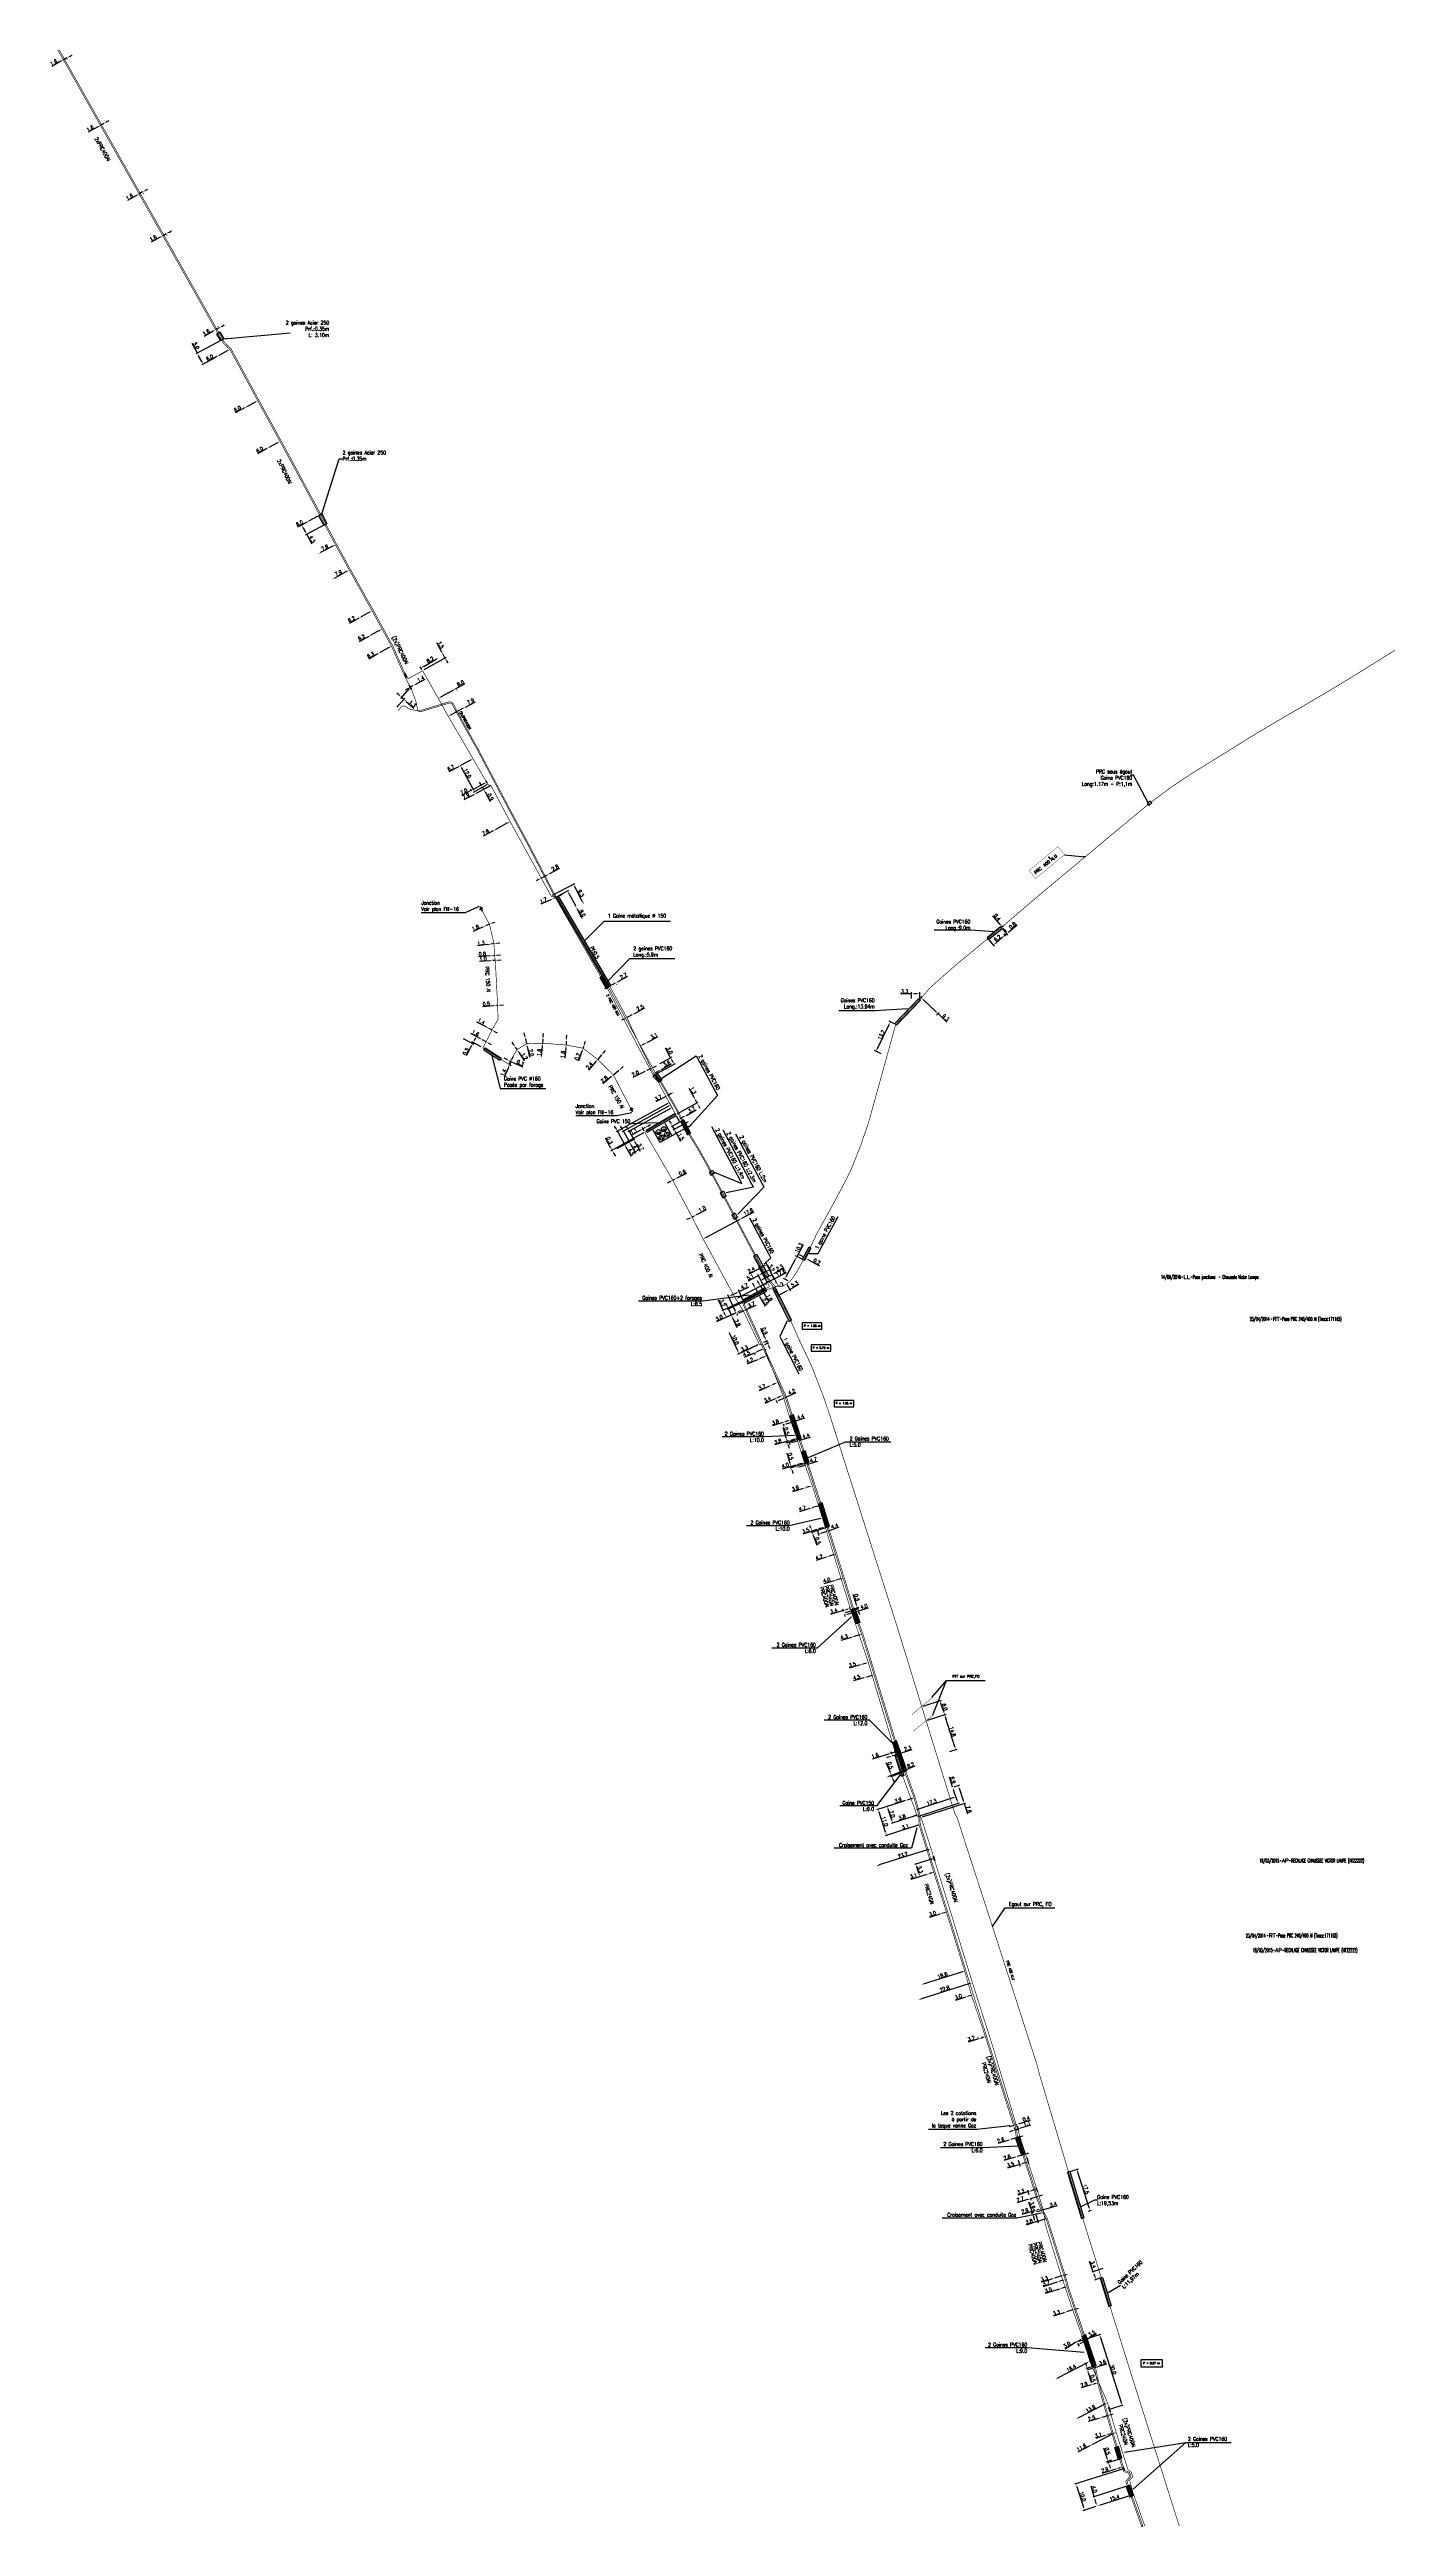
# Model space of a CAD drawing. Header units: millimetres. Extents: x 113457 to 114000, y 153000 to 154000.
import ezdxf
from ezdxf.enums import TextEntityAlignment as Align

# ---------------------------------------------------------------- set-up
doc = ezdxf.new("R2010")
doc.units = ezdxf.units.MM
doc.header["$PDMODE"] = 34
doc.layers.get('0').update_dxf_attribs({"linetype": 'CONTINUOUS'})
doc.layers.get('DEFPOINTS').update_dxf_attribs({"linetype": 'CONTINUOUS'})
for name, color, linetype in [('M_130', 3, 'M_ST_15'), ('M_300', 7, 'CONTINUOUS'), ('M_400', 7, 'CONTINUOUS'), ('M_910', 7, 'CONTINUOUS')]:
    doc.layers.add(name, color=color, linetype=linetype)
doc.styles.add('M_ROMANS', font='ROMANS.shx', dxfattribs={"width": 0.75})
doc.styles.get("Standard").update_dxf_attribs({"font": 'romans.shx', "width": 0.85})
doc.linetypes.add('M_ST_15', pattern='A,5,-0.3,["XX",Standard,S=1,R=0,X=0,Y=-0.5],-2.5', length=7.8)
doc.dimstyles.get("Standard").update_dxf_attribs({"dimtxt": 1.5, "dimasz": 1.2, "dimexe": 0.625, "dimexo": 0.625, "dimgap": 0.25, "dimtad": 1, "dimdec": 1, "dimzin": 0, "dimdsep": 46, "dimtxsty": 'Standard', "dimcen": -0.5, "dimadec": 0, "dimazin": 0, "dimtfac": 1, "dimtdec": 1, "dimtmove": 0, "dimatfit": 3, "dimfxl": 1, "dimtolj": 1, "dimtzin": 0, "dimarcsym": 0})

# ---------------------------------------------------------------- blocks, each defined once
blk = doc.blocks.new('*D2')
at = {"layer": 'DEFPOINTS', "color": 0, "linetype": 'Continuous', "transparency": 16777216}
for p in [(113810.6, 153325.3), (113818.1, 153327.7), (113819.6, 153312.6)]:
    blk.add_point(p, dxfattribs=at)
at = {"layer": 'M_130', "color": 0, "linetype": 'Continuous', "lineweight": -2, "transparency": 16777216}
for p, q in [((113811.2, 153325.5), (113818.7, 153327.9)), ((113822.2, 153314.7), (113818.4, 153326.5)), ((113820.2, 153312.8), (113823.2, 153313.8))]:
    blk.add_line(p, q, dxfattribs=at)
at = {"layer": 'M_130', "color": 0, "linetype": 'Continuous', "transparency": 16777216}
for points in [[(113818.6, 153326.6), (113818.2, 153326.5), (113818.1, 153327.7)], [(113822.4, 153314.8), (113822, 153314.7), (113822.6, 153313.6)]]:
    blk.add_solid(points, dxfattribs=at)
at = {"layer": 'M_130', "color": 0, "linetype": 'Continuous', "transparency": 16777216, "insert": (113821.3, 153320.9), "char_height": 1.5, "attachment_point": 5, "rotation": 287.7668}
blk.add_mtext('\\A1;14.8', dxfattribs=at)
blk = doc.blocks.new('*D3')
at = {"layer": 'DEFPOINTS', "color": 0, "linetype": 'Continuous', "transparency": 16777216}
for p in [(113808.8, 153331), (113816.2, 153333.4), (113810.6, 153325.3)]:
    blk.add_point(p, dxfattribs=at)
at = {"layer": 'M_130', "color": 0, "linetype": 'Continuous', "lineweight": -2, "transparency": 16777216}
for p, q in [((113809.4, 153331.2), (113816.8, 153333.6)), ((113817.7, 153328.8), (113816.6, 153332.2)), ((113811.2, 153325.5), (113818.7, 153327.9))]:
    blk.add_line(p, q, dxfattribs=at)
at = {"layer": 'M_130', "color": 0, "linetype": 'Continuous', "transparency": 16777216}
for points in [[(113816.8, 153332.3), (113816.4, 153332.2), (113816.2, 153333.4)], [(113817.9, 153328.9), (113817.5, 153328.8), (113818.1, 153327.7)]]:
    blk.add_solid(points, dxfattribs=at)
at = {"layer": 'M_130', "color": 0, "linetype": 'Continuous', "transparency": 16777216, "insert": (113818.1, 153330.8), "char_height": 1.5, "attachment_point": 5, "rotation": 287.7668}
blk.add_mtext('\\A1;6.0', dxfattribs=at)
blk = doc.blocks.new('*D4')
at = {"layer": 'DEFPOINTS', "color": 0, "linetype": 'Continuous', "transparency": 16777216}
for p in [(113862.7, 153059.2), (113862.7, 153059.2), (113876.7, 153066.6)]:
    blk.add_point(p, dxfattribs=at)
at = {"layer": 'M_130', "color": 0, "linetype": 'Continuous', "lineweight": -2, "transparency": 16777216}
blk.add_line((113875.6, 153066), (113863.7, 153059.8), dxfattribs=at)
at = {"layer": 'M_130', "color": 0, "linetype": 'Continuous', "transparency": 16777216}
for points in [[(113863.6, 153059.9), (113863.8, 153059.6), (113862.7, 153059.2)], [(113875.5, 153066.2), (113875.7, 153065.9), (113876.7, 153066.6)]]:
    blk.add_solid(points, dxfattribs=at)
at = {"layer": 'M_130', "color": 0, "linetype": 'Continuous', "transparency": 16777216, "insert": (113869.2, 153063.8), "char_height": 1.5, "attachment_point": 5, "rotation": 27.8572}
blk.add_mtext('\\A1;16.4', dxfattribs=at)
blk = doc.blocks.new('*D5')
at = {"layer": 'DEFPOINTS', "color": 0, "linetype": 'Continuous', "transparency": 16777216}
for p in [(113883.8, 153049.8), (113871.1, 153043.2), (113871.1, 153043.2)]:
    blk.add_point(p, dxfattribs=at)
at = {"layer": 'M_130', "color": 0, "linetype": 'Continuous', "lineweight": -2, "transparency": 16777216}
for p, q in [((113882.7, 153049.3), (113872.1, 153043.8)), ((113884.1, 153049.3), (113884.1, 153049.3)), ((113871.4, 153042.7), (113871.4, 153042.7))]:
    blk.add_line(p, q, dxfattribs=at)
at = {"layer": 'M_130', "color": 0, "linetype": 'Continuous', "transparency": 16777216}
for points in [[(113882.7, 153049.5), (113882.8, 153049.1), (113883.8, 153049.8)], [(113872.1, 153044), (113872.2, 153043.6), (113871.1, 153043.2)]]:
    blk.add_solid(points, dxfattribs=at)
at = {"layer": 'M_130', "color": 0, "linetype": 'Continuous', "transparency": 16777216, "insert": (113877, 153047.4), "char_height": 1.5, "attachment_point": 5, "rotation": 27.3017}
blk.add_mtext('\\A1;13.6', dxfattribs=at)
blk = doc.blocks.new('*D6')
at = {"layer": 'DEFPOINTS', "color": 0, "linetype": 'Continuous', "transparency": 16777216}
for p in [(113876.7, 153032.4), (113876.7, 153032.4), (113887.3, 153038)]:
    blk.add_point(p, dxfattribs=at)
at = {"layer": 'M_130', "color": 0, "linetype": 'Continuous', "lineweight": -2, "transparency": 16777216}
for p, q in [((113876.7, 153032.4), (113871.9, 153029.9)), ((113886.3, 153037.4), (113877.8, 153033))]:
    blk.add_line(p, q, dxfattribs=at)
at = {"layer": 'M_130', "color": 0, "linetype": 'Continuous', "transparency": 16777216}
for points in [[(113877.7, 153033.2), (113877.9, 153032.8), (113876.7, 153032.4)], [(113886.2, 153037.6), (113886.4, 153037.2), (113887.3, 153038)]]:
    blk.add_solid(points, dxfattribs=at)
at = {"layer": 'M_130', "color": 0, "linetype": 'Continuous', "transparency": 16777216, "insert": (113873.3, 153031.8), "char_height": 1.5, "attachment_point": 5, "rotation": 27.5753}
blk.add_mtext('\\A1;11.6', dxfattribs=at)
blk = doc.blocks.new('*D7')
at = {"layer": 'DEFPOINTS', "color": 0, "linetype": 'Continuous', "transparency": 16777216}
for p in [(113894.4, 153012.8), (113879.7, 153008.1), (113879.7, 153008.1)]:
    blk.add_point(p, dxfattribs=at)
at = {"layer": 'M_130', "color": 0, "linetype": 'Continuous', "lineweight": -2, "transparency": 16777216}
blk.add_line((113893.2, 153012.4), (113880.9, 153008.5), dxfattribs=at)
at = {"layer": 'M_130', "color": 0, "linetype": 'Continuous', "transparency": 16777216}
for points in [[(113880.8, 153008.7), (113880.9, 153008.3), (113879.7, 153008.1)], [(113893.2, 153012.6), (113893.3, 153012.2), (113894.4, 153012.8)]]:
    blk.add_solid(points, dxfattribs=at)
at = {"layer": 'M_130', "color": 0, "linetype": 'Continuous', "transparency": 16777216, "insert": (113886.7, 153011.4), "char_height": 1.5, "attachment_point": 5, "rotation": 17.7463}
blk.add_mtext('\\A1;15.4', dxfattribs=at)
blk = doc.blocks.new('*D8')
at = {"layer": 'DEFPOINTS', "color": 0, "linetype": 'Continuous', "transparency": 16777216}
for p in [(113854.5, 153126.8), (113854.5, 153126.8), (113858.1, 153127.9)]:
    blk.add_point(p, dxfattribs=at)
at = {"layer": 'M_130', "color": 0, "linetype": 'Continuous', "lineweight": -2, "transparency": 16777216}
for p, q in [((113858.1, 153127.9), (113863.7, 153129.5)), ((113855.6, 153127.1), (113857, 153127.5))]:
    blk.add_line(p, q, dxfattribs=at)
at = {"layer": 'M_130', "color": 0, "linetype": 'Continuous', "transparency": 16777216}
for points in [[(113855.6, 153127.3), (113855.7, 153126.9), (113854.5, 153126.8)], [(113856.9, 153127.7), (113857.1, 153127.4), (113858.1, 153127.9)]]:
    blk.add_solid(points, dxfattribs=at)
at = {"layer": 'M_130', "color": 0, "linetype": 'Continuous', "transparency": 16777216, "insert": (113861.9, 153130), "char_height": 1.5, "attachment_point": 5, "rotation": 16.5238}
blk.add_mtext('\\A1;3.4', dxfattribs=at)
blk = doc.blocks.new('*D9')
at = {"layer": 'DEFPOINTS', "color": 0, "linetype": 'Continuous', "transparency": 16777216}
for p in [(113851.9, 153135.1), (113852.4, 153133.2), (113855.9, 153134.3)]:
    blk.add_point(p, dxfattribs=at)
at = {"layer": 'M_130', "color": 0, "linetype": 'Continuous', "lineweight": -2, "transparency": 16777216}
for p, q in [((113851.9, 153135.1), (113847.6, 153133.7)), ((113852.2, 153133.8), (113851.7, 153135.7)), ((113854.2, 153135.8), (113853, 153135.4)), ((113855.7, 153134.9), (113855.1, 153136.7))]:
    blk.add_line(p, q, dxfattribs=at)
at = {"layer": 'M_130', "color": 0, "linetype": 'Continuous', "transparency": 16777216}
for points in [[(113852.9, 153135.6), (113853.1, 153135.2), (113851.9, 153135.1)], [(113854.1, 153136), (113854.2, 153135.6), (113855.3, 153136.2)]]:
    blk.add_solid(points, dxfattribs=at)
at = {"layer": 'M_130', "color": 0, "linetype": 'Continuous', "transparency": 16777216, "insert": (113848.8, 153135.1), "char_height": 1.5, "attachment_point": 5, "rotation": 17.5683}
blk.add_mtext('\\A1;3.3', dxfattribs=at)
blk = doc.blocks.new('*D10')
at = {"layer": 'DEFPOINTS', "color": 0, "linetype": 'Continuous', "transparency": 16777216}
for p in [(113847.6, 153148.4), (113851, 153149.5), (113848.4, 153146)]:
    blk.add_point(p, dxfattribs=at)
at = {"layer": 'M_130', "color": 0, "linetype": 'Continuous', "lineweight": -2, "transparency": 16777216}
for p, q in [((113851.2, 153148.9), (113851.9, 153146.5)), ((113848.4, 153146), (113843.5, 153144.5)), ((113847.8, 153147.8), (113848.6, 153145.4)), ((113850.6, 153146.7), (113849.5, 153146.4))]:
    blk.add_line(p, q, dxfattribs=at)
at = {"layer": 'M_130', "color": 0, "linetype": 'Continuous', "transparency": 16777216}
for points in [[(113849.5, 153146.6), (113849.6, 153146.2), (113848.4, 153146)], [(113850.5, 153146.9), (113850.6, 153146.5), (113851.7, 153147.1)]]:
    blk.add_solid(points, dxfattribs=at)
at = {"layer": 'M_130', "color": 0, "linetype": 'Continuous', "transparency": 16777216, "insert": (113844.7, 153145.9), "char_height": 1.5, "attachment_point": 5, "rotation": 17.5363}
blk.add_mtext('\\A1;3.5', dxfattribs=at)
blk = doc.blocks.new('*D11')
at = {"layer": 'DEFPOINTS', "color": 0, "linetype": 'Continuous', "transparency": 16777216}
for p in [(113829.3, 153219.4), (113807.6, 153212.6), (113807.6, 153212.6)]:
    blk.add_point(p, dxfattribs=at)
at = {"layer": 'M_130', "color": 0, "linetype": 'Continuous', "lineweight": -2, "transparency": 16777216}
blk.add_line((113828.2, 153219.1), (113808.7, 153212.9), dxfattribs=at)
at = {"layer": 'M_130', "color": 0, "linetype": 'Continuous', "transparency": 16777216}
for points in [[(113828.1, 153219.3), (113828.2, 153218.9), (113829.3, 153219.4)], [(113808.6, 153213.1), (113808.8, 153212.7), (113807.6, 153212.6)]]:
    blk.add_solid(points, dxfattribs=at)
at = {"layer": 'M_130', "color": 0, "linetype": 'Continuous', "transparency": 16777216, "insert": (113818.1, 153217), "char_height": 1.5, "attachment_point": 5, "rotation": 17.5543}
blk.add_mtext('\\A1;22.8', dxfattribs=at)
blk = doc.blocks.new('*D12')
at = {"layer": 'DEFPOINTS', "color": 0, "linetype": 'Continuous', "transparency": 16777216}
for p in [(113812.6, 153273.5), (113790.5, 153266.6), (113790.5, 153266.6)]:
    blk.add_point(p, dxfattribs=at)
at = {"layer": 'M_130', "color": 0, "linetype": 'Continuous', "lineweight": -2, "transparency": 16777216}
blk.add_line((113811.5, 153273.2), (113791.6, 153267), dxfattribs=at)
at = {"layer": 'M_130', "color": 0, "linetype": 'Continuous', "transparency": 16777216}
for points in [[(113811.4, 153273.4), (113811.5, 153273), (113812.6, 153273.5)], [(113791.5, 153267.2), (113791.7, 153266.8), (113790.5, 153266.6)]]:
    blk.add_solid(points, dxfattribs=at)
at = {"layer": 'M_130', "color": 0, "linetype": 'Continuous', "transparency": 16777216, "insert": (113801.2, 153271), "char_height": 1.5, "attachment_point": 5, "rotation": 17.329}
blk.add_mtext('\\A1;23.2', dxfattribs=at)
blk = doc.blocks.new('*D13')
at = {"layer": 'DEFPOINTS', "color": 0, "linetype": 'Continuous', "transparency": 16777216}
for p in [(113806.2, 153289.2), (113822.6, 153294.6), (113822.6, 153294.6)]:
    blk.add_point(p, dxfattribs=at)
at = {"layer": 'M_130', "color": 0, "linetype": 'Continuous', "lineweight": -2, "transparency": 16777216}
blk.add_line((113807.3, 153289.5), (113821.5, 153294.2), dxfattribs=at)
at = {"layer": 'M_130', "color": 0, "linetype": 'Continuous', "transparency": 16777216}
for points in [[(113807.2, 153289.7), (113807.4, 153289.3), (113806.2, 153289.2)], [(113821.4, 153294.4), (113821.5, 153294), (113822.6, 153294.6)]]:
    blk.add_solid(points, dxfattribs=at)
at = {"layer": 'M_130', "color": 0, "linetype": 'Continuous', "transparency": 16777216, "insert": (113812.8, 153292.4), "char_height": 1.5, "attachment_point": 5, "rotation": 18.2081}
blk.add_mtext('\\A1;17.3', dxfattribs=at)
blk = doc.blocks.new('*D14')
at = {"layer": 'DEFPOINTS', "color": 0, "linetype": 'Continuous', "transparency": 16777216}
for p in [(113620.6, 153742), (113620.6, 153742), (113613.6, 153738.2)]:
    blk.add_point(p, dxfattribs=at)
at = {"layer": 'M_130', "color": 0, "linetype": 'Continuous', "lineweight": -2, "transparency": 16777216}
for p, q in [((113614.6, 153738.7), (113619.6, 153741.4)), ((113620.6, 153742), (113624.5, 153744.1)), ((113620.9, 153741.5), (113620.9, 153741.4)), ((113613.9, 153737.6), (113613.9, 153737.6))]:
    blk.add_line(p, q, dxfattribs=at)
at = {"layer": 'M_130', "color": 0, "linetype": 'Continuous', "transparency": 16777216}
for points in [[(113614.6, 153738.9), (113614.7, 153738.6), (113613.6, 153738.1)], [(113619.5, 153741.6), (113619.7, 153741.2), (113620.6, 153742)]]:
    blk.add_solid(points, dxfattribs=at)
at = {"layer": 'M_130', "color": 0, "linetype": 'Continuous', "transparency": 16777216, "insert": (113622.6, 153744.2), "char_height": 1.5, "attachment_point": 5, "rotation": 28.7587}
blk.add_mtext('\\A1;8.0', dxfattribs=at)
blk = doc.blocks.new('*D15')
at = {"layer": 'DEFPOINTS', "color": 0, "linetype": 'Continuous', "transparency": 16777216}
for p in [(113617.6, 153730.9), (113624.6, 153734.6), (113624.6, 153734.6)]:
    blk.add_point(p, dxfattribs=at)
at = {"layer": 'M_130', "color": 0, "linetype": 'Continuous', "lineweight": -2, "transparency": 16777216}
for p, q in [((113617.9, 153730.4), (113617.9, 153730.4)), ((113618.7, 153731.5), (113623.5, 153734.1)), ((113624.6, 153734.6), (113628.6, 153736.7)), ((113624.9, 153734.1), (113624.9, 153734.1))]:
    blk.add_line(p, q, dxfattribs=at)
at = {"layer": 'M_130', "color": 0, "linetype": 'Continuous', "transparency": 16777216}
for points in [[(113618.6, 153731.7), (113618.7, 153731.3), (113617.6, 153730.9)], [(113623.4, 153734.2), (113623.6, 153733.9), (113624.6, 153734.6)]]:
    blk.add_solid(points, dxfattribs=at)
at = {"layer": 'M_130', "color": 0, "linetype": 'Continuous', "transparency": 16777216, "insert": (113626.7, 153736.9), "char_height": 1.5, "attachment_point": 5, "rotation": 27.887}
blk.add_mtext('\\A1;7.9', dxfattribs=at)
blk = doc.blocks.new('*D16')
at = {"layer": 'DEFPOINTS', "color": 0, "linetype": 'Continuous', "transparency": 16777216}
for p in [(113621.7, 153710.6), (113621.7, 153710.5), (113627.6, 153713.7)]:
    blk.add_point(p, dxfattribs=at)
at = {"layer": 'M_130', "color": 0, "linetype": 'Continuous', "lineweight": -2, "transparency": 16777216}
for p, q in [((113621.7, 153710.5), (113617.8, 153708.4)), ((113622, 153710), (113622, 153710)), ((113626.6, 153713.2), (113622.8, 153711.1)), ((113627.9, 153713.2), (113627.9, 153713.2))]:
    blk.add_line(p, q, dxfattribs=at)
at = {"layer": 'M_130', "color": 0, "linetype": 'Continuous', "transparency": 16777216}
for points in [[(113622.7, 153711.3), (113622.9, 153710.9), (113621.7, 153710.5)], [(113626.5, 153713.3), (113626.7, 153713), (113627.6, 153713.7)]]:
    blk.add_solid(points, dxfattribs=at)
at = {"layer": 'M_130', "color": 0, "linetype": 'Continuous', "transparency": 16777216, "insert": (113618.7, 153710), "char_height": 1.5, "attachment_point": 5, "rotation": 28.348}
blk.add_mtext('\\A1;6.7', dxfattribs=at)
blk = doc.blocks.new('*D17')
at = {"layer": 'DEFPOINTS', "color": 0, "linetype": 'Continuous', "transparency": 16777216}
for p in [(113627, 153701), (113627.5, 153700), (113633.7, 153703.3)]:
    blk.add_point(p, dxfattribs=at)
at = {"layer": 'M_130', "color": 0, "linetype": 'Continuous', "lineweight": -2, "transparency": 16777216}
for p, q in [((113627, 153701), (113623, 153698.9)), ((113627.2, 153700.6), (113626.7, 153701.5)), ((113632.1, 153703.7), (113628, 153701.5)), ((113633.4, 153703.8), (113632.9, 153704.8))]:
    blk.add_line(p, q, dxfattribs=at)
at = {"layer": 'M_130', "color": 0, "linetype": 'Continuous', "transparency": 16777216}
for points in [[(113627.9, 153701.7), (113628.1, 153701.4), (113627, 153701)], [(113632, 153703.9), (113632.2, 153703.5), (113633.2, 153704.2)]]:
    blk.add_solid(points, dxfattribs=at)
at = {"layer": 'M_130', "color": 0, "linetype": 'Continuous', "transparency": 16777216, "insert": (113623.9, 153700.5), "char_height": 1.5, "attachment_point": 5, "rotation": 27.9059}
blk.add_mtext('\\A1;7.0', dxfattribs=at)
blk = doc.blocks.new('*D18')
at = {"layer": 'DEFPOINTS', "color": 0, "linetype": 'Continuous', "transparency": 16777216}
for p in [(113627.9, 153699.2), (113627.9, 153699.2), (113634.9, 153702.9)]:
    blk.add_point(p, dxfattribs=at)
at = {"layer": 'M_130', "color": 0, "linetype": 'Continuous', "lineweight": -2, "transparency": 16777216}
for p, q in [((113627.9, 153699.2), (113623.9, 153697.1)), ((113633.8, 153702.3), (113629, 153699.8))]:
    blk.add_line(p, q, dxfattribs=at)
at = {"layer": 'M_130', "color": 0, "linetype": 'Continuous', "transparency": 16777216}
for points in [[(113628.9, 153699.9), (113629.1, 153699.6), (113627.9, 153699.2)], [(113633.7, 153702.5), (113633.9, 153702.2), (113634.9, 153702.9)]]:
    blk.add_solid(points, dxfattribs=at)
at = {"layer": 'M_130', "color": 0, "linetype": 'Continuous', "transparency": 16777216, "insert": (113624.8, 153698.7), "char_height": 1.5, "attachment_point": 5, "rotation": 27.7027}
blk.add_mtext('\\A1;7.9', dxfattribs=at)
blk = doc.blocks.new('*D19')
at = {"layer": 'DEFPOINTS', "color": 0, "linetype": 'Continuous', "transparency": 16777216}
for p in [(113635.8, 153684.6), (113635.8, 153684.6), (113642.6, 153688.3)]:
    blk.add_point(p, dxfattribs=at)
at = {"layer": 'M_130', "color": 0, "linetype": 'Continuous', "lineweight": -2, "transparency": 16777216}
for p, q in [((113642.3, 153688.9), (113642.3, 153688.9)), ((113635.8, 153684.6), (113631.7, 153682.4)), ((113635.5, 153685.1), (113635.5, 153685.1)), ((113641.6, 153687.8), (113636.8, 153685.2))]:
    blk.add_line(p, q, dxfattribs=at)
at = {"layer": 'M_130', "color": 0, "linetype": 'Continuous', "transparency": 16777216}
for points in [[(113636.7, 153685.3), (113636.9, 153685), (113635.8, 153684.6)], [(113641.5, 153687.9), (113641.7, 153687.6), (113642.6, 153688.3)]]:
    blk.add_solid(points, dxfattribs=at)
at = {"layer": 'M_130', "color": 0, "linetype": 'Continuous', "transparency": 16777216, "insert": (113632.7, 153684), "char_height": 1.5, "attachment_point": 5, "rotation": 28.5808}
blk.add_mtext('\\A1;7.8', dxfattribs=at)
blk = doc.blocks.new('*D20')
at = {"layer": 'DEFPOINTS', "color": 0, "linetype": 'Continuous', "transparency": 16777216}
for p in [(113622.5, 153711), (113628.1, 153714), (113633.8, 153703.5)]:
    blk.add_point(p, dxfattribs=at)
at = {"layer": 'M_130', "color": 0, "linetype": 'Continuous', "lineweight": -2, "transparency": 16777216}
for p, q in [((113627.7, 153701.5), (113623.1, 153709.9)), ((113633.2, 153703.2), (113627.7, 153700.1))]:
    blk.add_line(p, q, dxfattribs=at)
at = {"layer": 'M_130', "color": 0, "linetype": 'Continuous', "transparency": 16777216}
for points in [[(113623.3, 153710), (113622.9, 153709.8), (113622.5, 153711)], [(113627.9, 153701.6), (113627.5, 153701.4), (113628.3, 153700.4)]]:
    blk.add_solid(points, dxfattribs=at)
at = {"layer": 'M_130', "color": 0, "linetype": 'Continuous', "transparency": 16777216, "insert": (113625.4, 153707.8), "char_height": 1.5, "attachment_point": 5, "rotation": 298.5764}
blk.add_mtext('\\A1;12.0', dxfattribs=at)
blk = doc.blocks.new('*D21')
at = {"layer": 'DEFPOINTS', "color": 0, "linetype": 'Continuous', "transparency": 16777216}
for p in [(113631.4, 153702.2), (113634.6, 153703.9), (113635, 153703.1)]:
    blk.add_point(p, dxfattribs=at)
at = {"layer": 'M_130', "color": 0, "linetype": 'Continuous', "lineweight": -2, "transparency": 16777216}
for p, q in [((113630.9, 153703.2), (113630.3, 153704.3)), ((113634.5, 153702.8), (113631.3, 153701)), ((113631.4, 153702.2), (113631.9, 153701.3)), ((113632.5, 153700.3), (113634.6, 153696.4))]:
    blk.add_line(p, q, dxfattribs=at)
at = {"layer": 'M_130', "color": 0, "linetype": 'Continuous', "transparency": 16777216}
for points in [[(113631, 153703.3), (113630.7, 153703.1), (113631.4, 153702.2)], [(113632.6, 153700.4), (113632.3, 153700.2), (113631.9, 153701.3)]]:
    blk.add_solid(points, dxfattribs=at)
at = {"layer": 'M_130', "color": 0, "linetype": 'Continuous', "transparency": 16777216, "insert": (113634.7, 153698.3), "char_height": 1.5, "attachment_point": 5, "rotation": 298.5764}
blk.add_mtext('\\A1;0.9', dxfattribs=at)
blk = doc.blocks.new('*D22')
at = {"layer": 'DEFPOINTS', "color": 0, "linetype": 'Continuous', "transparency": 16777216}
for p in [(113660.1, 153657.3), (113660.1, 153657.3), (113661.6, 153658)]:
    blk.add_point(p, dxfattribs=at)
at = {"layer": 'M_130', "color": 0, "linetype": 'Continuous', "lineweight": -2, "transparency": 16777216}
for p, q in [((113662.7, 153658.5), (113663.8, 153659)), ((113659, 153656.8), (113655, 153655)), ((113661.6, 153658), (113660.1, 153657.3))]:
    blk.add_line(p, q, dxfattribs=at)
at = {"layer": 'M_130', "color": 0, "linetype": 'Continuous', "transparency": 16777216}
for points in [[(113662.6, 153658.7), (113662.8, 153658.3), (113661.6, 153658)], [(113658.9, 153657), (113659, 153656.6), (113660.1, 153657.3)]]:
    blk.add_solid(points, dxfattribs=at)
at = {"layer": 'M_130', "color": 0, "linetype": 'Continuous', "transparency": 16777216, "insert": (113656, 153656.6), "char_height": 1.5, "attachment_point": 5, "rotation": 24.3128}
blk.add_mtext('\\A1;1.7', dxfattribs=at)
blk = doc.blocks.new('*D23')
at = {"layer": 'DEFPOINTS', "color": 0, "linetype": 'Continuous', "transparency": 16777216}
for p in [(113661.7, 153658.2), (113665.5, 153651.1), (113669.5, 153653.3)]:
    blk.add_point(p, dxfattribs=at)
at = {"layer": 'M_130', "color": 0, "linetype": 'Continuous', "lineweight": -2, "transparency": 16777216}
for p, q in [((113662.3, 153658.5), (113666.3, 153660.7)), ((113666.3, 153659.3), (113669, 153654.4)), ((113669.5, 153653.3), (113671.6, 153649.4))]:
    blk.add_line(p, q, dxfattribs=at)
at = {"layer": 'M_130', "color": 0, "linetype": 'Continuous', "transparency": 16777216}
for points in [[(113666.5, 153659.4), (113666.2, 153659.2), (113665.8, 153660.4)], [(113669.2, 153654.5), (113668.8, 153654.3), (113669.5, 153653.3)]]:
    blk.add_solid(points, dxfattribs=at)
at = {"layer": 'M_130', "color": 0, "linetype": 'Continuous', "transparency": 16777216, "insert": (113671.8, 153651.3), "char_height": 1.5, "attachment_point": 5, "rotation": 298.0617}
blk.add_mtext('\\A1;8.0', dxfattribs=at)
blk = doc.blocks.new('*D24')
at = {"layer": 'DEFPOINTS', "color": 0, "linetype": 'Continuous', "transparency": 16777216}
for p in [(113682.8, 153621.9), (113685.2, 153623.2), (113685.2, 153623.2)]:
    blk.add_point(p, dxfattribs=at)
at = {"layer": 'M_130', "color": 0, "linetype": 'Continuous', "lineweight": -2, "transparency": 16777216}
for p, q in [((113681.7, 153621.4), (113680.7, 153620.8)), ((113682.8, 153621.9), (113685.2, 153623.2)), ((113683.1, 153621.4), (113683.1, 153621.4)), ((113685.5, 153622.7), (113685.5, 153622.6)), ((113686.2, 153623.8), (113690.2, 153625.9))]:
    blk.add_line(p, q, dxfattribs=at)
at = {"layer": 'M_130', "color": 0, "linetype": 'Continuous', "transparency": 16777216}
for points in [[(113681.6, 153621.5), (113681.8, 153621.2), (113682.8, 153621.9)], [(113686.1, 153623.9), (113686.3, 153623.6), (113685.2, 153623.2)]]:
    blk.add_solid(points, dxfattribs=at)
at = {"layer": 'M_130', "color": 0, "linetype": 'Continuous', "transparency": 16777216, "insert": (113688.4, 153626), "char_height": 1.5, "attachment_point": 5, "rotation": 28.1362}
blk.add_mtext('\\A1;2.7', dxfattribs=at)
blk = doc.blocks.new('*D25')
at = {"layer": 'DEFPOINTS', "color": 0, "linetype": 'Continuous', "transparency": 16777216}
for p in [(113689.7, 153609.2), (113691.9, 153610.4), (113691.9, 153610.4)]:
    blk.add_point(p, dxfattribs=at)
at = {"layer": 'M_130', "color": 0, "linetype": 'Continuous', "lineweight": -2, "transparency": 16777216}
for p, q in [((113688.7, 153608.6), (113687.6, 153608.1)), ((113689.4, 153609.7), (113689.4, 153609.7)), ((113689.7, 153609.2), (113691.9, 153610.4)), ((113691.6, 153610.9), (113691.6, 153610.9)), ((113693, 153610.9), (113697, 153613.1))]:
    blk.add_line(p, q, dxfattribs=at)
at = {"layer": 'M_130', "color": 0, "linetype": 'Continuous', "transparency": 16777216}
for points in [[(113688.6, 153608.8), (113688.8, 153608.5), (113689.7, 153609.2)], [(113692.9, 153611.1), (113693.1, 153610.8), (113691.9, 153610.4)]]:
    blk.add_solid(points, dxfattribs=at)
at = {"layer": 'M_130', "color": 0, "linetype": 'Continuous', "transparency": 16777216, "insert": (113695.1, 153613.2), "char_height": 1.5, "attachment_point": 5, "rotation": 27.9201}
blk.add_mtext('\\A1;2.5', dxfattribs=at)
blk = doc.blocks.new('*D26')
at = {"layer": 'DEFPOINTS', "color": 0, "linetype": 'Continuous', "transparency": 16777216}
for p in [(113697.9, 153599.2), (113697.9, 153599.2), (113695.2, 153597.7)]:
    blk.add_point(p, dxfattribs=at)
at = {"layer": 'M_130', "color": 0, "linetype": 'Continuous', "lineweight": -2, "transparency": 16777216}
for p, q in [((113696.2, 153598.3), (113696.8, 153598.6)), ((113697.6, 153599.7), (113697.6, 153599.7)), ((113697.9, 153599.2), (113702.4, 153601.6)), ((113694.9, 153598.3), (113694.9, 153598.3))]:
    blk.add_line(p, q, dxfattribs=at)
at = {"layer": 'M_130', "color": 0, "linetype": 'Continuous', "transparency": 16777216}
for points in [[(113696.1, 153598.5), (113696.3, 153598.1), (113695.2, 153597.7)], [(113696.7, 153598.8), (113696.9, 153598.4), (113697.9, 153599.2)]]:
    blk.add_solid(points, dxfattribs=at)
at = {"layer": 'M_130', "color": 0, "linetype": 'Continuous', "transparency": 16777216, "insert": (113700.7, 153601.8), "char_height": 1.5, "attachment_point": 5, "rotation": 27.9154}
blk.add_mtext('\\A1;3.1', dxfattribs=at)
blk = doc.blocks.new('*D27')
at = {"layer": 'DEFPOINTS', "color": 0, "linetype": 'Continuous', "transparency": 16777216}
for p in [(113700.6, 153586.6), (113703.8, 153588.3), (113703.8, 153588.3)]:
    blk.add_point(p, dxfattribs=at)
at = {"layer": 'M_130', "color": 0, "linetype": 'Continuous', "lineweight": -2, "transparency": 16777216}
for p, q in [((113703.8, 153588.3), (113707.8, 153590.5)), ((113701.7, 153587.2), (113702.7, 153587.7))]:
    blk.add_line(p, q, dxfattribs=at)
at = {"layer": 'M_130', "color": 0, "linetype": 'Continuous', "transparency": 16777216}
for points in [[(113701.6, 153587.3), (113701.8, 153587), (113700.6, 153586.6)], [(113702.6, 153587.9), (113702.8, 153587.6), (113703.8, 153588.3)]]:
    blk.add_solid(points, dxfattribs=at)
at = {"layer": 'M_130', "color": 0, "linetype": 'Continuous', "transparency": 16777216, "insert": (113705.9, 153590.6), "char_height": 1.5, "attachment_point": 5, "rotation": 28.4986}
blk.add_mtext('\\A1;3.6', dxfattribs=at)
blk = doc.blocks.new('*D28')
at = {"layer": 'DEFPOINTS', "color": 0, "linetype": 'Continuous', "transparency": 16777216}
for p in [(113708.8, 153579.1), (113708.8, 153579.1), (113705.5, 153577.3)]:
    blk.add_point(p, dxfattribs=at)
at = {"layer": 'M_130', "color": 0, "linetype": 'Continuous', "lineweight": -2, "transparency": 16777216}
for p, q in [((113707.7, 153578.5), (113706.6, 153577.9)), ((113709.1, 153578.5), (113709.1, 153578.5)), ((113705.5, 153577.3), (113701.5, 153575.2)), ((113705.8, 153576.8), (113705.8, 153576.8))]:
    blk.add_line(p, q, dxfattribs=at)
at = {"layer": 'M_130', "color": 0, "linetype": 'Continuous', "transparency": 16777216}
for points in [[(113707.6, 153578.7), (113707.8, 153578.3), (113708.8, 153579.1)], [(113706.5, 153578.1), (113706.7, 153577.7), (113705.5, 153577.3)]]:
    blk.add_solid(points, dxfattribs=at)
at = {"layer": 'M_130', "color": 0, "linetype": 'Continuous', "transparency": 16777216, "insert": (113702.4, 153576.8), "char_height": 1.5, "attachment_point": 5, "rotation": 28.4174}
blk.add_mtext('\\A1;3.7', dxfattribs=at)
blk = doc.blocks.new('*D29')
at = {"layer": 'DEFPOINTS', "color": 0, "linetype": 'Continuous', "transparency": 16777216}
for p in [(113708.3, 153543.5), (113709.1, 153543.9), (113709.1, 153543.9)]:
    blk.add_point(p, dxfattribs=at)
at = {"layer": 'M_130', "color": 0, "linetype": 'Continuous', "lineweight": -2, "transparency": 16777216}
for p, q in [((113707.2, 153543), (113706.1, 153542.4)), ((113708.3, 153543.5), (113709.1, 153543.9)), ((113710.1, 153544.5), (113714, 153546.4))]:
    blk.add_line(p, q, dxfattribs=at)
at = {"layer": 'M_130', "color": 0, "linetype": 'Continuous', "transparency": 16777216}
for points in [[(113707.1, 153543.2), (113707.3, 153542.8), (113708.3, 153543.5)], [(113710, 153544.6), (113710.2, 153544.3), (113709.1, 153543.9)]]:
    blk.add_solid(points, dxfattribs=at)
at = {"layer": 'M_130', "color": 0, "linetype": 'Continuous', "transparency": 16777216, "insert": (113712.2, 153546.6), "char_height": 1.5, "attachment_point": 5, "rotation": 26.8109}
blk.add_mtext('\\A1;0.9', dxfattribs=at)
blk = doc.blocks.new('*D30')
at = {"layer": 'DEFPOINTS', "color": 0, "linetype": 'Continuous', "transparency": 16777216}
for p in [(113787.3, 153348.8), (113783.9, 153347.8), (113783.9, 153347.8)]:
    blk.add_point(p, dxfattribs=at)
at = {"layer": 'M_130', "color": 0, "linetype": 'Continuous', "lineweight": -2, "transparency": 16777216}
for p, q in [((113783.7, 153348.4), (113783.7, 153348.4)), ((113786.1, 153348.4), (113785, 153348.1)), ((113787.1, 153349.4), (113787.1, 153349.4)), ((113783.9, 153347.8), (113779.5, 153346.5))]:
    blk.add_line(p, q, dxfattribs=at)
at = {"layer": 'M_130', "color": 0, "linetype": 'Continuous', "transparency": 16777216}
for points in [[(113786, 153348.6), (113786.2, 153348.2), (113787.3, 153348.8)], [(113785, 153348.3), (113785.1, 153347.9), (113783.9, 153347.8)]]:
    blk.add_solid(points, dxfattribs=at)
at = {"layer": 'M_130', "color": 0, "linetype": 'Continuous', "transparency": 16777216, "insert": (113780.8, 153347.9), "char_height": 1.5, "attachment_point": 5, "rotation": 16.5057}
blk.add_mtext('\\A1;3.5', dxfattribs=at)
blk = doc.blocks.new('*D31')
at = {"layer": 'DEFPOINTS', "color": 0, "linetype": 'Continuous', "transparency": 16777216}
for p in [(113777.1, 153369.7), (113777.5, 153368.7), (113780.3, 153369.6)]:
    blk.add_point(p, dxfattribs=at)
at = {"layer": 'M_130', "color": 0, "linetype": 'Continuous', "lineweight": -2, "transparency": 16777216}
for p, q in [((113777.1, 153369.7), (113772, 153368.1)), ((113777.3, 153369.3), (113776.9, 153370.3)), ((113778.8, 153370.3), (113778.3, 153370.1)), ((113780.1, 153370.2), (113779.8, 153371.2))]:
    blk.add_line(p, q, dxfattribs=at)
at = {"layer": 'M_130', "color": 0, "linetype": 'Continuous', "transparency": 16777216}
for points in [[(113778.2, 153370.3), (113778.3, 153369.9), (113777.1, 153369.7)], [(113778.8, 153370.4), (113778.9, 153370.1), (113780, 153370.6)]]:
    blk.add_solid(points, dxfattribs=at)
at = {"layer": 'M_130', "color": 0, "linetype": 'Continuous', "transparency": 16777216, "insert": (113773.3, 153369.6), "char_height": 1.5, "attachment_point": 5, "rotation": 17.347}
blk.add_mtext('\\A1;3.4', dxfattribs=at)
blk = doc.blocks.new('*D32')
at = {"layer": 'DEFPOINTS', "color": 0, "linetype": 'Continuous', "transparency": 16777216}
for p in [(113760.9, 153419), (113760.9, 153419), (113764.6, 153420.1)]:
    blk.add_point(p, dxfattribs=at)
at = {"layer": 'M_130', "color": 0, "linetype": 'Continuous', "lineweight": -2, "transparency": 16777216}
for p, q in [((113760.9, 153419), (113756.6, 153417.7)), ((113761.1, 153418.4), (113761.1, 153418.4)), ((113763.5, 153419.8), (113762.1, 153419.4)), ((113764.8, 153419.5), (113764.8, 153419.5))]:
    blk.add_line(p, q, dxfattribs=at)
at = {"layer": 'M_130', "color": 0, "linetype": 'Continuous', "transparency": 16777216}
for points in [[(113762, 153419.5), (113762.1, 153419.2), (113760.9, 153419)], [(113763.4, 153420), (113763.5, 153419.6), (113764.6, 153420.1)]]:
    blk.add_solid(points, dxfattribs=at)
at = {"layer": 'M_130', "color": 0, "linetype": 'Continuous', "transparency": 16777216, "insert": (113757.8, 153419.1), "char_height": 1.5, "attachment_point": 5, "rotation": 17.0149}
blk.add_mtext('\\A1;3.9', dxfattribs=at)
blk = doc.blocks.new('*D33')
at = {"layer": 'DEFPOINTS', "color": 0, "linetype": 'Continuous', "transparency": 16777216}
for p in [(113752.7, 153445.7), (113752.7, 153445.7), (113755.8, 153446.7)]:
    blk.add_point(p, dxfattribs=at)
at = {"layer": 'M_130', "color": 0, "linetype": 'Continuous', "lineweight": -2, "transparency": 16777216}
for p, q in [((113752.7, 153445.7), (113748.5, 153444.4)), ((113754.7, 153446.3), (113753.8, 153446))]:
    blk.add_line(p, q, dxfattribs=at)
at = {"layer": 'M_130', "color": 0, "linetype": 'Continuous', "transparency": 16777216}
for points in [[(113753.8, 153446.2), (113753.9, 153445.9), (113752.7, 153445.7)], [(113754.6, 153446.5), (113754.7, 153446.1), (113755.8, 153446.7)]]:
    blk.add_solid(points, dxfattribs=at)
at = {"layer": 'M_130', "color": 0, "linetype": 'Continuous', "transparency": 16777216, "insert": (113749.7, 153445.8), "char_height": 1.5, "attachment_point": 5, "rotation": 17.5854}
blk.add_mtext('\\A1;3.8', dxfattribs=at)
blk = doc.blocks.new('*D34')
at = {"layer": 'DEFPOINTS', "color": 0, "linetype": 'Continuous', "transparency": 16777216}
for p in [(113749.6, 153455.3), (113749.6, 153455.3), (113752.7, 153456.7)]:
    blk.add_point(p, dxfattribs=at)
at = {"layer": 'M_130', "color": 0, "linetype": 'Continuous', "lineweight": -2, "transparency": 16777216}
for p, q in [((113749.6, 153455.3), (113745.5, 153453.4)), ((113751.7, 153456.2), (113750.7, 153455.8))]:
    blk.add_line(p, q, dxfattribs=at)
at = {"layer": 'M_130', "color": 0, "linetype": 'Continuous', "transparency": 16777216}
for points in [[(113750.7, 153456), (113750.8, 153455.6), (113749.6, 153455.3)], [(113751.6, 153456.4), (113751.7, 153456), (113752.7, 153456.7)]]:
    blk.add_solid(points, dxfattribs=at)
at = {"layer": 'M_130', "color": 0, "linetype": 'Continuous', "transparency": 16777216, "insert": (113746.5, 153455), "char_height": 1.5, "attachment_point": 5, "rotation": 24.2307}
blk.add_mtext('\\A1;3.4', dxfattribs=at)
blk = doc.blocks.new('*D35')
at = {"layer": 'DEFPOINTS', "color": 0, "linetype": 'Continuous', "transparency": 16777216}
for p in [(113747.4, 153460.4), (113747.4, 153460.4), (113750.7, 153461.9)]:
    blk.add_point(p, dxfattribs=at)
at = {"layer": 'M_130', "color": 0, "linetype": 'Continuous', "lineweight": -2, "transparency": 16777216}
for p, q in [((113747.4, 153460.4), (113743.2, 153458.5)), ((113747.6, 153459.8), (113747.6, 153459.8)), ((113749.6, 153461.4), (113748.5, 153460.9)), ((113751, 153461.3), (113751, 153461.3))]:
    blk.add_line(p, q, dxfattribs=at)
at = {"layer": 'M_130', "color": 0, "linetype": 'Continuous', "transparency": 16777216}
for points in [[(113748.4, 153461), (113748.5, 153460.7), (113747.4, 153460.4)], [(113749.6, 153461.6), (113749.7, 153461.2), (113750.7, 153461.9)]]:
    blk.add_solid(points, dxfattribs=at)
at = {"layer": 'M_130', "color": 0, "linetype": 'Continuous', "transparency": 16777216, "insert": (113744.3, 153460), "char_height": 1.5, "attachment_point": 5, "rotation": 24.5129}
blk.add_mtext('\\A1;3.7', dxfattribs=at)
blk = doc.blocks.new('*D36')
at = {"layer": 'DEFPOINTS', "color": 0, "linetype": 'Continuous', "transparency": 16777216}
for p in [(113716.1, 153528.7), (113717, 153529.1), (113717, 153529.1)]:
    blk.add_point(p, dxfattribs=at)
at = {"layer": 'M_130', "color": 0, "linetype": 'Continuous', "lineweight": -2, "transparency": 16777216}
for p, q in [((113716.1, 153528.7), (113717, 153529.1)), ((113718, 153529.7), (113721.9, 153531.7)), ((113715, 153528.1), (113713.9, 153527.6))]:
    blk.add_line(p, q, dxfattribs=at)
at = {"layer": 'M_130', "color": 0, "linetype": 'Continuous', "transparency": 16777216}
for points in [[(113714.9, 153528.3), (113715.1, 153528), (113716.1, 153528.7)], [(113717.9, 153529.9), (113718.1, 153529.5), (113717, 153529.1)]]:
    blk.add_solid(points, dxfattribs=at)
at = {"layer": 'M_130', "color": 0, "linetype": 'Continuous', "transparency": 16777216, "insert": (113720.2, 153531.9), "char_height": 1.5, "attachment_point": 5, "rotation": 26.9265}
blk.add_mtext('\\A1;1.0', dxfattribs=at)
blk = doc.blocks.new('*D37')
at = {"layer": 'DEFPOINTS', "color": 0, "linetype": 'Continuous', "transparency": 16777216}
for p in [(113606.6, 153750.8), (113607.3, 153749.5), (113615.6, 153755.8)]:
    blk.add_point(p, dxfattribs=at)
at = {"layer": 'M_130', "color": 0, "linetype": 'Continuous', "lineweight": -2, "transparency": 16777216}
for p, q in [((113615, 153756.8), (113613, 153760.5)), ((113607.9, 153749.8), (113616.9, 153754.8)), ((113616.3, 153754.5), (113615.6, 153755.8)), ((113616.9, 153753.4), (113617.5, 153752.4))]:
    blk.add_line(p, q, dxfattribs=at)
at = {"layer": 'M_130', "color": 0, "linetype": 'Continuous', "transparency": 16777216}
for points in [[(113615.2, 153756.9), (113614.9, 153756.7), (113615.6, 153755.8)], [(113617.1, 153753.5), (113616.7, 153753.3), (113616.3, 153754.5)]]:
    blk.add_solid(points, dxfattribs=at)
at = {"layer": 'M_130', "color": 0, "linetype": 'Continuous', "transparency": 16777216, "insert": (113614.6, 153759.7), "char_height": 1.5, "attachment_point": 5, "rotation": 298.8429}
blk.add_mtext('\\A1;1.5', dxfattribs=at)
blk = doc.blocks.new('*D38')
at = {"layer": 'DEFPOINTS', "color": 0, "linetype": 'Continuous', "transparency": 16777216}
for p in [(113607.3, 153749.3), (113613.7, 153754.5), (113614.4, 153753.4)]:
    blk.add_point(p, dxfattribs=at)
at = {"layer": 'M_130', "color": 0, "linetype": 'Continuous', "lineweight": -2, "transparency": 16777216}
for p, q in [((113607, 153749.8), (113606.3, 153750.9)), ((113607.7, 153751), (113612.7, 153753.9))]:
    blk.add_line(p, q, dxfattribs=at)
at = {"layer": 'M_130', "color": 0, "linetype": 'Continuous', "transparency": 16777216}
for points in [[(113607.6, 153751.2), (113607.8, 153750.8), (113606.6, 153750.4)], [(113612.6, 153754.1), (113612.8, 153753.7), (113613.7, 153754.5)]]:
    blk.add_solid(points, dxfattribs=at)
at = {"layer": 'M_130', "color": 0, "linetype": 'Continuous', "transparency": 16777216, "insert": (113610.3, 153753.7), "char_height": 1.5, "attachment_point": 5, "rotation": 30.1756}
blk.add_mtext('\\A1;8.2', dxfattribs=at)
blk = doc.blocks.new('*D39')
at = {"layer": 'DEFPOINTS', "color": 0, "linetype": 'Continuous', "transparency": 16777216}
for p in [(113796.5, 153312.1), (113796.9, 153311.1), (113798.4, 153311.5)]:
    blk.add_point(p, dxfattribs=at)
at = {"layer": 'M_400', "color": 0, "linetype": 'Continuous', "lineweight": -2, "transparency": 16777216}
for p, q in [((113795.4, 153311.8), (113788.8, 153309.7)), ((113796.7, 153311.7), (113796.4, 153312.7)), ((113798.1, 153312.6), (113796.5, 153312.1)), ((113798.2, 153312.1), (113797.9, 153313.2)), ((113799.2, 153313), (113800.4, 153313.3))]:
    blk.add_line(p, q, dxfattribs=at)
at = {"layer": 'M_400', "color": 0, "linetype": 'Continuous', "transparency": 16777216}
for points in [[(113795.3, 153312), (113795.5, 153311.6), (113796.5, 153312.1)], [(113799.2, 153313.2), (113799.3, 153312.8), (113798.1, 153312.6)]]:
    blk.add_solid(points, dxfattribs=at)
at = {"layer": 'M_400', "color": 0, "linetype": 'Continuous', "transparency": 16777216, "insert": (113790, 153311.1), "char_height": 1.5, "attachment_point": 5, "rotation": 17.5285}
blk.add_mtext('\\A1;1.6', dxfattribs=at)
blk = doc.blocks.new('*D40')
at = {"layer": 'DEFPOINTS', "color": 0, "linetype": 'Continuous', "transparency": 16777216}
for p in [(113742.5, 153471), (113742.5, 153471), (113746.3, 153472.7)]:
    blk.add_point(p, dxfattribs=at)
at = {"layer": 'M_130', "color": 0, "linetype": 'Continuous', "lineweight": -2, "transparency": 16777216}
for p, q in [((113742.5, 153471), (113738.3, 153469.2)), ((113742.2, 153471.6), (113742.2, 153471.6)), ((113745.2, 153472.2), (113743.6, 153471.5)), ((113746.1, 153473.3), (113746.1, 153473.3))]:
    blk.add_line(p, q, dxfattribs=at)
at = {"layer": 'M_130', "color": 0, "linetype": 'Continuous', "transparency": 16777216}
for points in [[(113743.5, 153471.7), (113743.7, 153471.3), (113742.5, 153471)], [(113745.1, 153472.4), (113745.3, 153472.1), (113746.3, 153472.7)]]:
    blk.add_solid(points, dxfattribs=at)
at = {"layer": 'M_130', "color": 0, "linetype": 'Continuous', "transparency": 16777216, "insert": (113739.4, 153470.7), "char_height": 1.5, "attachment_point": 5, "rotation": 24.1394}
blk.add_mtext('\\A1;4.2', dxfattribs=at)
blk = doc.blocks.new('*D41')
at = {"layer": 'DEFPOINTS', "color": 0, "linetype": 'Continuous', "transparency": 16777216}
for p in [(113741.1, 153474.1), (113741.2, 153473.7), (113745.2, 153476)]:
    blk.add_point(p, dxfattribs=at)
at = {"layer": 'M_130', "color": 0, "linetype": 'Continuous', "lineweight": -2, "transparency": 16777216}
for p, q in [((113741.2, 153473.7), (113737.1, 153471.9)), ((113741.3, 153473.6), (113741.5, 153473.2)), ((113744.3, 153475.1), (113742.3, 153474.2)), ((113745.4, 153475.4), (113745.6, 153475))]:
    blk.add_line(p, q, dxfattribs=at)
at = {"layer": 'M_130', "color": 0, "linetype": 'Continuous', "transparency": 16777216}
for points in [[(113742.3, 153474.4), (113742.4, 153474), (113741.2, 153473.7)], [(113744.2, 153475.2), (113744.3, 153474.9), (113745.4, 153475.5)]]:
    blk.add_solid(points, dxfattribs=at)
at = {"layer": 'M_130', "color": 0, "linetype": 'Continuous', "transparency": 16777216, "insert": (113738.1, 153473.5), "char_height": 1.5, "attachment_point": 5, "rotation": 23.7766}
blk.add_mtext('\\A1;4.5', dxfattribs=at)
blk = doc.blocks.new('*D42')
at = {"layer": 'DEFPOINTS', "color": 0, "linetype": 'Continuous', "transparency": 16777216}
for p in [(113740.3, 153475.9), (113740.3, 153475.9), (113743.3, 153477.3)]:
    blk.add_point(p, dxfattribs=at)
at = {"layer": 'M_130', "color": 0, "linetype": 'Continuous', "lineweight": -2, "transparency": 16777216}
for p, q in [((113740.3, 153475.9), (113736.1, 153474)), ((113742.2, 153476.8), (113741.3, 153476.4))]:
    blk.add_line(p, q, dxfattribs=at)
at = {"layer": 'M_130', "color": 0, "linetype": 'Continuous', "transparency": 16777216}
for points in [[(113741.3, 153476.6), (113741.4, 153476.2), (113740.3, 153475.9)], [(113742.1, 153476.9), (113742.3, 153476.6), (113743.3, 153477.3)]]:
    blk.add_solid(points, dxfattribs=at)
at = {"layer": 'M_130', "color": 0, "linetype": 'Continuous', "transparency": 16777216, "insert": (113737.2, 153475.6), "char_height": 1.5, "attachment_point": 5, "rotation": 24.6153}
blk.add_mtext('\\A1;3.3', dxfattribs=at)
blk = doc.blocks.new('*D43')
at = {"layer": 'DEFPOINTS', "color": 0, "linetype": 'Continuous', "transparency": 16777216}
for p in [(113730.8, 153482.6), (113739.1, 153486.4), (113743.3, 153477.3)]:
    blk.add_point(p, dxfattribs=at)
at = {"layer": 'M_130', "color": 0, "linetype": 'Continuous', "lineweight": -2, "transparency": 16777216}
for p, q in [((113734.5, 153474.6), (113731.3, 153481.5)), ((113742.7, 153477), (113734.4, 153473.2))]:
    blk.add_line(p, q, dxfattribs=at)
at = {"layer": 'M_130', "color": 0, "linetype": 'Continuous', "transparency": 16777216}
for points in [[(113731.5, 153481.6), (113731.1, 153481.4), (113730.8, 153482.6)], [(113734.7, 153474.6), (113734.3, 153474.5), (113735, 153473.5)]]:
    blk.add_solid(points, dxfattribs=at)
at = {"layer": 'M_130', "color": 0, "linetype": 'Continuous', "transparency": 16777216, "insert": (113733.5, 153479.1), "char_height": 1.5, "attachment_point": 5, "rotation": 294.6153}
blk.add_mtext('\\A1;10.0', dxfattribs=at)
blk = doc.blocks.new('*D44')
at = {"layer": 'DEFPOINTS', "color": 0, "linetype": 'Continuous', "transparency": 16777216}
for p in [(113746.1, 153478.6), (113744.4, 153477.8), (113744.8, 153477)]:
    blk.add_point(p, dxfattribs=at)
at = {"layer": 'M_130', "color": 0, "linetype": 'Continuous', "lineweight": -2, "transparency": 16777216}
for p, q in [((113745.6, 153479.7), (113743.8, 153483.6)), ((113745, 153478.1), (113746.7, 153478.8)), ((113746.5, 153477.8), (113746.1, 153478.6)), ((113745.4, 153477.2), (113747.1, 153478)), ((113747, 153476.7), (113747.5, 153475.6))]:
    blk.add_line(p, q, dxfattribs=at)
at = {"layer": 'M_130', "color": 0, "linetype": 'Continuous', "transparency": 16777216}
for points in [[(113745.8, 153479.8), (113745.5, 153479.6), (113746.1, 153478.6)], [(113747.2, 153476.8), (113746.8, 153476.6), (113746.5, 153477.8)]]:
    blk.add_solid(points, dxfattribs=at)
at = {"layer": 'M_130', "color": 0, "linetype": 'Continuous', "transparency": 16777216, "insert": (113745.4, 153482.6), "char_height": 1.5, "attachment_point": 5, "rotation": 294.6153}
blk.add_mtext('\\A1;0.9', dxfattribs=at)
blk = doc.blocks.new('*D45')
at = {"layer": 'DEFPOINTS', "color": 0, "linetype": 'Continuous', "transparency": 16777216}
for p in [(113733.8, 153490), (113733.8, 153490), (113736.6, 153491.2)]:
    blk.add_point(p, dxfattribs=at)
at = {"layer": 'M_130', "color": 0, "linetype": 'Continuous', "lineweight": -2, "transparency": 16777216}
for p, q in [((113733.8, 153490), (113726, 153486.4)), ((113733.6, 153490.5), (113733.6, 153490.5)), ((113735.5, 153490.7), (113734.9, 153490.5)), ((113736.3, 153491.8), (113736.3, 153491.8))]:
    blk.add_line(p, q, dxfattribs=at)
at = {"layer": 'M_130', "color": 0, "linetype": 'Continuous', "transparency": 16777216}
for points in [[(113734.8, 153490.6), (113735, 153490.3), (113733.8, 153490)], [(113735.4, 153490.9), (113735.5, 153490.5), (113736.6, 153491.2)]]:
    blk.add_solid(points, dxfattribs=at)
at = {"layer": 'M_130', "color": 0, "linetype": 'Continuous', "transparency": 16777216, "insert": (113727, 153487.9), "char_height": 1.5, "attachment_point": 5, "rotation": 24.5626}
blk.add_mtext('\\A1;3.0', dxfattribs=at)
blk = doc.blocks.new('*D46')
at = {"layer": 'DEFPOINTS', "color": 0, "linetype": 'Continuous', "transparency": 16777216}
for p in [(113749.3, 153503.7), (113749.3, 153503.7), (113733.8, 153495.5)]:
    blk.add_point(p, dxfattribs=at)
at = {"layer": 'M_130', "color": 0, "linetype": 'Continuous', "lineweight": -2, "transparency": 16777216}
for p, q in [((113734.8, 153496.1), (113748.3, 153503.2)), ((113749.3, 153503.7), (113754.2, 153506.3))]:
    blk.add_line(p, q, dxfattribs=at)
at = {"layer": 'M_130', "color": 0, "linetype": 'Continuous', "transparency": 16777216}
for points in [[(113748.2, 153503.3), (113748.3, 153503), (113749.3, 153503.7)], [(113734.7, 153496.2), (113734.9, 153495.9), (113733.8, 153495.5)]]:
    blk.add_solid(points, dxfattribs=at)
at = {"layer": 'M_130', "color": 0, "linetype": 'Continuous', "transparency": 16777216, "insert": (113751.9, 153506.2), "char_height": 1.5, "attachment_point": 5, "rotation": 27.9332}
blk.add_mtext('\\A1;17.6', dxfattribs=at)
blk = doc.blocks.new('*D47')
at = {"layer": 'DEFPOINTS', "color": 0, "linetype": 'Continuous', "transparency": 16777216}
for p in [(113720.5, 153519.8), (113736.2, 153528.2), (113736.2, 153528.2)]:
    blk.add_point(p, dxfattribs=at)
at = {"layer": 'M_130', "color": 0, "linetype": 'Continuous', "lineweight": -2, "transparency": 16777216}
for p, q in [((113736.2, 153528.2), (113741.1, 153530.8)), ((113721.6, 153520.4), (113735.2, 153527.7))]:
    blk.add_line(p, q, dxfattribs=at)
at = {"layer": 'M_130', "color": 0, "linetype": 'Continuous', "transparency": 16777216}
for points in [[(113721.5, 153520.6), (113721.7, 153520.2), (113720.5, 153519.8)], [(113735.1, 153527.8), (113735.3, 153527.5), (113736.2, 153528.2)]]:
    blk.add_solid(points, dxfattribs=at)
at = {"layer": 'M_130', "color": 0, "linetype": 'Continuous', "transparency": 16777216, "insert": (113738.8, 153530.7), "char_height": 1.5, "attachment_point": 5, "rotation": 28.1642}
blk.add_mtext('\\A1;17.8', dxfattribs=at)
blk = doc.blocks.new('*D48')
at = {"layer": 'DEFPOINTS', "color": 0, "linetype": 'Continuous', "transparency": 16777216}
for p in [(113697, 153562.9), (113697.2, 153562.6), (113683.9, 153555.4)]:
    blk.add_point(p, dxfattribs=at)
at = {"layer": 'M_130', "color": 0, "linetype": 'Continuous', "lineweight": -2, "transparency": 16777216}
for p, q in [((113683.2, 153556.7), (113681.1, 153560.5)), ((113696.5, 153562.6), (113683.2, 153555.3)), ((113683.9, 153555.4), (113683.8, 153555.6)), ((113684.5, 153554.3), (113685.1, 153553.2))]:
    blk.add_line(p, q, dxfattribs=at)
at = {"layer": 'M_130', "color": 0, "linetype": 'Continuous', "transparency": 16777216}
for points in [[(113683.4, 153556.8), (113683, 153556.6), (113683.8, 153555.6)], [(113684.7, 153554.4), (113684.3, 153554.2), (113683.9, 153555.4)]]:
    blk.add_solid(points, dxfattribs=at)
at = {"layer": 'M_130', "color": 0, "linetype": 'Continuous', "transparency": 16777216, "insert": (113682.7, 153559.6), "char_height": 1.5, "attachment_point": 5, "rotation": 298.7255}
blk.add_mtext('\\A1;0.3', dxfattribs=at)
blk = doc.blocks.new('*D49')
at = {"layer": 'DEFPOINTS', "color": 0, "linetype": 'Continuous', "transparency": 16777216}
for p in [(113697, 153562.9), (113697.2, 153564.8), (113698, 153563.4)]:
    blk.add_point(p, dxfattribs=at)
at = {"layer": 'M_130', "color": 0, "linetype": 'Continuous', "lineweight": -2, "transparency": 16777216}
for p, q in [((113695.2, 153563.7), (113691.9, 153561.8)), ((113696.7, 153563.4), (113695.9, 153564.8)), ((113697.2, 153564.8), (113696.2, 153564.3)), ((113698.2, 153565.4), (113699.3, 153566))]:
    blk.add_line(p, q, dxfattribs=at)
at = {"layer": 'M_130', "color": 0, "linetype": 'Continuous', "transparency": 16777216}
for points in [[(113695.1, 153563.8), (113695.3, 153563.5), (113696.2, 153564.3)], [(113698.1, 153565.6), (113698.3, 153565.2), (113697.2, 153564.8)]]:
    blk.add_solid(points, dxfattribs=at)
at = {"layer": 'M_130', "color": 0, "linetype": 'Continuous', "transparency": 16777216, "insert": (113692.5, 153563.3), "char_height": 1.5, "attachment_point": 5, "rotation": 29.8367}
blk.add_mtext('\\A1;1.1', dxfattribs=at)
blk = doc.blocks.new('*D50')
at = {"layer": 'DEFPOINTS', "color": 0, "linetype": 'Continuous', "transparency": 16777216}
for p in [(113655.2, 153665.5), (113657.7, 153666.9), (113657.7, 153666.9)]:
    blk.add_point(p, dxfattribs=at)
at = {"layer": 'M_130', "color": 0, "linetype": 'Continuous', "lineweight": -2, "transparency": 16777216}
for p, q in [((113658.7, 153667.4), (113662.7, 153669.6)), ((113654.1, 153664.9), (113653.1, 153664.4)), ((113654.9, 153666.1), (113654.9, 153666.1)), ((113655.2, 153665.5), (113657.7, 153666.9))]:
    blk.add_line(p, q, dxfattribs=at)
at = {"layer": 'M_130', "color": 0, "linetype": 'Continuous', "transparency": 16777216}
for points in [[(113654, 153665.1), (113654.2, 153664.8), (113655.2, 153665.5)], [(113658.6, 153667.6), (113658.8, 153667.3), (113657.7, 153666.9)]]:
    blk.add_solid(points, dxfattribs=at)
at = {"layer": 'M_130', "color": 0, "linetype": 'Continuous', "transparency": 16777216, "insert": (113660.8, 153669.7), "char_height": 1.5, "attachment_point": 5, "rotation": 28.5167}
blk.add_mtext('\\A1;2.8', dxfattribs=at)
blk = doc.blocks.new('*D51')
at = {"layer": 'DEFPOINTS', "color": 0, "linetype": 'Continuous', "transparency": 16777216}
for p in [(113668.1, 153663.1), (113659.2, 153658.3), (113672.5, 153654.9)]:
    blk.add_point(p, dxfattribs=at)
at = {"layer": 'M_130', "color": 0, "linetype": 'Continuous', "lineweight": -2, "transparency": 16777216}
for p, q in [((113659.7, 153658.6), (113668.7, 153663.4)), ((113671.9, 153655.9), (113668.7, 153662))]:
    blk.add_line(p, q, dxfattribs=at)
at = {"layer": 'M_130', "color": 0, "linetype": 'Continuous', "transparency": 16777216}
for points in [[(113668.8, 153662.1), (113668.5, 153661.9), (113668.1, 153663.1)], [(113672.1, 153656), (113671.7, 153655.8), (113672.5, 153654.9)]]:
    blk.add_solid(points, dxfattribs=at)
at = {"layer": 'M_130', "color": 0, "linetype": 'Continuous', "transparency": 16777216, "insert": (113671.2, 153659.4), "char_height": 1.5, "attachment_point": 5, "rotation": 298.0617}
blk.add_mtext('\\A1;9.3', dxfattribs=at)
blk = doc.blocks.new('*D52')
at = {"layer": 'DEFPOINTS', "color": 0, "linetype": 'Continuous', "transparency": 16777216}
for p in [(113709.4, 153570), (113717.5, 153575.9), (113718.1, 153574.7)]:
    blk.add_point(p, dxfattribs=at)
at = {"layer": 'M_130', "color": 0, "linetype": 'Continuous', "lineweight": -2, "transparency": 16777216}
for p, q in [((113716.9, 153576.9), (113714.9, 153580.6)), ((113710, 153570.3), (113718.6, 153575)), ((113718.1, 153574.7), (113717.5, 153575.9)), ((113718.7, 153573.7), (113719.2, 153572.6))]:
    blk.add_line(p, q, dxfattribs=at)
at = {"layer": 'M_130', "color": 0, "linetype": 'Continuous', "transparency": 16777216}
for points in [[(113717.1, 153577), (113716.7, 153576.8), (113717.5, 153575.9)], [(113718.8, 153573.8), (113718.5, 153573.6), (113718.1, 153574.7)]]:
    blk.add_solid(points, dxfattribs=at)
at = {"layer": 'M_130', "color": 0, "linetype": 'Continuous', "transparency": 16777216, "insert": (113716.5, 153579.8), "char_height": 1.5, "attachment_point": 5, "rotation": 298.3428}
blk.add_mtext('\\A1;1.3', dxfattribs=at)
blk = doc.blocks.new('*D53')
at = {"layer": 'DEFPOINTS', "color": 0, "linetype": 'Continuous', "transparency": 16777216}
for p in [(113709.4, 153570), (113713.8, 153569.7), (113713.8, 153569.7)]:
    blk.add_point(p, dxfattribs=at)
at = {"layer": 'M_130', "color": 0, "linetype": 'Continuous', "lineweight": -2, "transparency": 16777216}
for p, q in [((113709.7, 153569.5), (113710.9, 153567.4)), ((113711.6, 153568.6), (113712.8, 153569.2)), ((113713.8, 153569.7), (113717.8, 153571.9))]:
    blk.add_line(p, q, dxfattribs=at)
at = {"layer": 'M_130', "color": 0, "linetype": 'Continuous', "transparency": 16777216}
for points in [[(113711.5, 153568.7), (113711.7, 153568.4), (113710.6, 153568)], [(113712.7, 153569.3), (113712.9, 153569), (113713.8, 153569.7)]]:
    blk.add_solid(points, dxfattribs=at)
at = {"layer": 'M_130', "color": 0, "linetype": 'Continuous', "transparency": 16777216, "insert": (113715.9, 153572), "char_height": 1.5, "attachment_point": 5, "rotation": 28.3526}
blk.add_mtext('\\A1;3.7', dxfattribs=at)
blk = doc.blocks.new('*D54')
at = {"layer": 'DEFPOINTS', "color": 0, "linetype": 'Continuous', "transparency": 16777216}
for p in [(113821.3, 153298.4), (113823.5, 153291.9), (113807, 153286.5)]:
    blk.add_point(p, dxfattribs=at)
at = {"layer": 'M_130', "color": 0, "linetype": 'Continuous', "lineweight": -2, "transparency": 16777216}
for p, q in [((113821.3, 153298.4), (113820, 153302.4)), ((113821.9, 153298.6), (113821.9, 153298.6)), ((113807.6, 153286.7), (113824.1, 153292.1)), ((113823.1, 153293), (113821.7, 153297.3))]:
    blk.add_line(p, q, dxfattribs=at)
at = {"layer": 'M_130', "color": 0, "linetype": 'Continuous', "transparency": 16777216}
for points in [[(113821.9, 153297.3), (113821.5, 153297.2), (113821.3, 153298.4)], [(113823.3, 153293.1), (113822.9, 153293), (113823.5, 153291.9)]]:
    blk.add_solid(points, dxfattribs=at)
at = {"layer": 'M_130', "color": 0, "linetype": 'Continuous', "transparency": 16777216, "insert": (113821.4, 153301.3), "char_height": 1.5, "attachment_point": 5, "rotation": 288.2051}
blk.add_mtext('\\A1;6.9', dxfattribs=at)
blk = doc.blocks.new('*D55')
at = {"layer": 'DEFPOINTS', "color": 0, "linetype": 'Continuous', "transparency": 16777216}
for p in [(113821.3, 153298.4), (113826, 153291.9), (113808.6, 153286.2)]:
    blk.add_point(p, dxfattribs=at)
at = {"layer": 'M_130', "color": 0, "linetype": 'Continuous', "lineweight": -2, "transparency": 16777216}
for p, q in [((113821.9, 153298.6), (113824.2, 153299.3)), ((113809.2, 153286.4), (113826.6, 153292.1)), ((113824, 153298), (113825.6, 153293)), ((113826, 153291.9), (113827.3, 153287.7))]:
    blk.add_line(p, q, dxfattribs=at)
at = {"layer": 'M_130', "color": 0, "linetype": 'Continuous', "transparency": 16777216}
for points in [[(113824.1, 153298.1), (113823.8, 153297.9), (113823.6, 153299.1)], [(113825.8, 153293.1), (113825.4, 153293), (113826, 153291.9)]]:
    blk.add_solid(points, dxfattribs=at)
at = {"layer": 'M_130', "color": 0, "linetype": 'Continuous', "transparency": 16777216, "insert": (113827.8, 153289.5), "char_height": 1.5, "attachment_point": 5, "rotation": 288.2051}
blk.add_mtext('\\A1;7.6', dxfattribs=at)
blk = doc.blocks.new('*D56')
at = {"layer": 'DEFPOINTS', "color": 0, "linetype": 'Continuous', "transparency": 16777216}
for p in [(113813.8, 153269.7), (113806.5, 153267.4), (113810.4, 153263.1)]:
    blk.add_point(p, dxfattribs=at)
at = {"layer": 'M_300', "color": 0, "linetype": 'Continuous', "lineweight": -2, "transparency": 16777216}
for p, q in [((113813.2, 153269.5), (113805.9, 153267.2)), ((113807.7, 153263.5), (113806.8, 153266.2)), ((113809.8, 153262.9), (113807.5, 153262.1))]:
    blk.add_line(p, q, dxfattribs=at)
at = {"layer": 'M_300', "color": 0, "linetype": 'Continuous', "transparency": 16777216}
for points in [[(113807, 153266.3), (113806.7, 153266.2), (113806.5, 153267.4)], [(113807.9, 153263.5), (113807.5, 153263.4), (113808.1, 153262.3)]]:
    blk.add_solid(points, dxfattribs=at)
at = {"layer": 'M_300', "color": 0, "linetype": 'Continuous', "transparency": 16777216, "insert": (113808.2, 153265.1), "char_height": 1.5, "attachment_point": 5, "rotation": 287.5227}
blk.add_mtext('\\A1;5.3', dxfattribs=at)
blk = doc.blocks.new('M_300_03')
at = {"color": 0, "linetype": 'Continuous'}
blk.add_solid([(-1, 0.75), (-1, 0), (1, 0.75), (1, 0)], dxfattribs=at)
at = {"color": 0, "linetype": 'Continuous', "style": 'M_ROMANS', "width": 0.75, "flags": 3}
for tag, p in [('DEF_COUP', (0, -7.125)), ('DEF_TYPE', (0, -9.625)), ('DEF_LEG', (0, -4.625))]:
    blk.add_attdef(tag, text='', height=1.2, dxfattribs=at).set_placement(p, align=Align.MIDDLE)
blk = doc.blocks.new('*D57')
at = {"layer": 'DEFPOINTS', "color": 0, "linetype": 'Continuous', "transparency": 16777216}
for p in [(113871.3, 153074.4), (113889.6, 153048.8), (113884.6, 153047.2)]:
    blk.add_point(p, dxfattribs=at)
at = {"layer": 'M_300', "color": 0, "linetype": 'Continuous', "lineweight": -2, "transparency": 16777216}
for p, q in [((113871.9, 153074.6), (113881.2, 153077.5)), ((113881, 153076.2), (113889.3, 153049.9)), ((113885.2, 153047.4), (113890.2, 153049))]:
    blk.add_line(p, q, dxfattribs=at)
at = {"layer": 'M_300', "color": 0, "linetype": 'Continuous', "transparency": 16777216}
for points in [[(113881.2, 153076.2), (113880.8, 153076.1), (113880.6, 153077.3)], [(113889.5, 153050), (113889.1, 153049.9), (113889.6, 153048.8)]]:
    blk.add_solid(points, dxfattribs=at)
at = {"layer": 'M_300', "color": 0, "linetype": 'Continuous', "transparency": 16777216, "insert": (113886.1, 153063.3), "char_height": 1.5, "attachment_point": 5, "rotation": 287.5352}
blk.add_mtext('\\A1;30.0', dxfattribs=at)
blk = doc.blocks.new('*D58')
at = {"layer": 'DEFPOINTS', "color": 0, "linetype": 'Continuous', "transparency": 16777216}
for p in [(113632.6, 153646.2), (113632.6, 153646.2), (113634.3, 153646.9)]:
    blk.add_point(p, dxfattribs=at)
at = {"layer": 'M_130', "color": 0, "linetype": 'Continuous', "lineweight": -2, "transparency": 16777216}
for p, q in [((113631.5, 153645.7), (113627.7, 153644)), ((113634.3, 153646.9), (113632.6, 153646.2)), ((113635.4, 153647.4), (113636.5, 153647.8))]:
    blk.add_line(p, q, dxfattribs=at)
at = {"layer": 'M_130', "color": 0, "linetype": 'Continuous', "transparency": 16777216}
for points in [[(113631.4, 153645.9), (113631.6, 153645.5), (113632.6, 153646.2)], [(113635.3, 153647.5), (113635.4, 153647.2), (113634.3, 153646.9)]]:
    blk.add_solid(points, dxfattribs=at)
at = {"layer": 'M_130', "color": 0, "linetype": 'Continuous', "transparency": 16777216, "insert": (113628.6, 153645.5), "char_height": 1.5, "attachment_point": 5, "rotation": 23.4965}
blk.add_mtext('\\A1;1.8', dxfattribs=at)
blk = doc.blocks.new('*D59')
at = {"layer": 'DEFPOINTS', "color": 0, "linetype": 'Continuous', "transparency": 16777216}
for p in [(113634.8, 153638.9), (113634.8, 153638.9), (113636.1, 153639.1)]:
    blk.add_point(p, dxfattribs=at)
at = {"layer": 'M_130', "color": 0, "linetype": 'Continuous', "lineweight": -2, "transparency": 16777216}
for p, q in [((113633.6, 153638.7), (113629.5, 153638.2)), ((113634.7, 153639.5), (113634.7, 153639.5)), ((113636.1, 153639.1), (113634.8, 153638.9)), ((113636, 153639.7), (113636, 153639.7)), ((113637.3, 153639.2), (113638.5, 153639.4))]:
    blk.add_line(p, q, dxfattribs=at)
at = {"layer": 'M_130', "color": 0, "linetype": 'Continuous', "transparency": 16777216}
for points in [[(113633.6, 153638.9), (113633.7, 153638.5), (113634.8, 153638.9)], [(113637.3, 153639.4), (113637.3, 153639), (113636.1, 153639.1)]]:
    blk.add_solid(points, dxfattribs=at)
at = {"layer": 'M_130', "color": 0, "linetype": 'Continuous', "transparency": 16777216, "insert": (113630.8, 153639.3), "char_height": 1.5, "attachment_point": 5, "rotation": 7.8204}
blk.add_mtext('\\A1;1.3', dxfattribs=at)
blk = doc.blocks.new('*D60')
at = {"layer": 'DEFPOINTS', "color": 0, "linetype": 'Continuous', "transparency": 16777216}
for p in [(113635.5, 153634.2), (113635.5, 153634.2), (113636.3, 153634.3)]:
    blk.add_point(p, dxfattribs=at)
at = {"layer": 'M_130', "color": 0, "linetype": 'Continuous', "lineweight": -2, "transparency": 16777216}
for p, q in [((113634.3, 153634.1), (113629.9, 153633.8)), ((113636.3, 153634.3), (113635.5, 153634.2)), ((113637.5, 153634.4), (113638.7, 153634.5))]:
    blk.add_line(p, q, dxfattribs=at)
at = {"layer": 'M_130', "color": 0, "linetype": 'Continuous', "transparency": 16777216}
for points in [[(113634.2, 153634.3), (113634.3, 153633.9), (113635.5, 153634.2)], [(113637.4, 153634.6), (113637.5, 153634.2), (113636.3, 153634.3)]]:
    blk.add_solid(points, dxfattribs=at)
at = {"layer": 'M_130', "color": 0, "linetype": 'Continuous', "transparency": 16777216, "insert": (113631.4, 153634.9), "char_height": 1.5, "attachment_point": 5, "rotation": 4.5502}
blk.add_mtext('\\A1;0.8', dxfattribs=at)
blk = doc.blocks.new('*D61')
at = {"layer": 'DEFPOINTS', "color": 0, "linetype": 'Continuous', "transparency": 16777216}
for p in [(113635.6, 153632.2), (113635.6, 153632.2), (113636.6, 153632.3)]:
    blk.add_point(p, dxfattribs=at)
at = {"layer": 'M_130', "color": 0, "linetype": 'Continuous', "lineweight": -2, "transparency": 16777216}
for p, q in [((113634.4, 153632.1), (113630.2, 153631.8)), ((113635.6, 153632.8), (113635.6, 153632.8)), ((113636.6, 153632.3), (113635.6, 153632.2)), ((113636.6, 153632.9), (113636.6, 153632.9)), ((113637.8, 153632.4), (113639, 153632.5))]:
    blk.add_line(p, q, dxfattribs=at)
at = {"layer": 'M_130', "color": 0, "linetype": 'Continuous', "transparency": 16777216}
for points in [[(113634.4, 153632.3), (113634.4, 153631.9), (113635.6, 153632.2)], [(113637.8, 153632.6), (113637.8, 153632.2), (113636.6, 153632.3)]]:
    blk.add_solid(points, dxfattribs=at)
at = {"layer": 'M_130', "color": 0, "linetype": 'Continuous', "transparency": 16777216, "insert": (113631.7, 153632.9), "char_height": 1.5, "attachment_point": 5, "rotation": 4.5502}
blk.add_mtext('\\A1;1.0', dxfattribs=at)
blk = doc.blocks.new('*D62')
at = {"layer": 'DEFPOINTS', "color": 0, "linetype": 'Continuous', "transparency": 16777216}
for p in [(113637.1, 153614.1), (113637.1, 153614.1), (113637.6, 153614.1)]:
    blk.add_point(p, dxfattribs=at)
at = {"layer": 'M_130', "color": 0, "linetype": 'Continuous', "lineweight": -2, "transparency": 16777216}
for p, q in [((113635.9, 153614), (113631.5, 153613.6)), ((113637, 153614.7), (113637, 153614.7)), ((113637.6, 153614.1), (113637.1, 153614.1)), ((113637.5, 153614.7), (113637.5, 153614.7)), ((113638.8, 153614.2), (113640, 153614.3))]:
    blk.add_line(p, q, dxfattribs=at)
at = {"layer": 'M_130', "color": 0, "linetype": 'Continuous', "transparency": 16777216}
for points in [[(113635.9, 153614.2), (113635.9, 153613.8), (113637.1, 153614.1)], [(113638.7, 153614.4), (113638.8, 153614), (113637.6, 153614.1)]]:
    blk.add_solid(points, dxfattribs=at)
at = {"layer": 'M_130', "color": 0, "linetype": 'Continuous', "transparency": 16777216, "insert": (113633, 153614.8), "char_height": 1.5, "attachment_point": 5, "rotation": 4.5502}
blk.add_mtext('\\A1;0.5', dxfattribs=at)
blk = doc.blocks.new('*D63')
at = {"layer": 'DEFPOINTS', "color": 0, "linetype": 'Continuous', "transparency": 16777216}
for p in [(113634, 153604.8), (113634, 153604.8), (113635.2, 153604.2)]:
    blk.add_point(p, dxfattribs=at)
at = {"layer": 'M_130', "color": 0, "linetype": 'Continuous', "lineweight": -2, "transparency": 16777216}
for p, q in [((113633, 153605.4), (113629.2, 153607.4)), ((113635.2, 153604.2), (113634, 153604.8)), ((113636.3, 153603.6), (113637.4, 153603))]:
    blk.add_line(p, q, dxfattribs=at)
at = {"layer": 'M_130', "color": 0, "linetype": 'Continuous', "transparency": 16777216}
for points in [[(113633.1, 153605.6), (113632.9, 153605.2), (113634, 153604.8)], [(113636.4, 153603.8), (113636.2, 153603.4), (113635.2, 153604.2)]]:
    blk.add_solid(points, dxfattribs=at)
at = {"layer": 'M_130', "color": 0, "linetype": 'Continuous', "transparency": 16777216, "insert": (113631, 153607.6), "char_height": 1.5, "attachment_point": 5, "rotation": 331.6172}
blk.add_mtext('\\A1;1.4', dxfattribs=at)
blk = doc.blocks.new('*D64')
at = {"layer": 'DEFPOINTS', "color": 0, "linetype": 'Continuous', "transparency": 16777216}
for p in [(113631.5, 153600.2), (113631.5, 153600.2), (113632.9, 153599.4)]:
    blk.add_point(p, dxfattribs=at)
at = {"layer": 'M_130', "color": 0, "linetype": 'Continuous', "lineweight": -2, "transparency": 16777216}
for p, q in [((113630.5, 153600.8), (113626.8, 153602.8)), ((113632.9, 153599.4), (113631.5, 153600.2)), ((113634, 153598.9), (113635, 153598.3))]:
    blk.add_line(p, q, dxfattribs=at)
at = {"layer": 'M_130', "color": 0, "linetype": 'Continuous', "transparency": 16777216}
for points in [[(113630.6, 153600.9), (113630.4, 153600.6), (113631.5, 153600.2)], [(113634.1, 153599), (113633.9, 153598.7), (113632.9, 153599.4)]]:
    blk.add_solid(points, dxfattribs=at)
at = {"layer": 'M_130', "color": 0, "linetype": 'Continuous', "transparency": 16777216, "insert": (113628.6, 153602.9), "char_height": 1.5, "attachment_point": 5, "rotation": 331.6172}
blk.add_mtext('\\A1;1.6', dxfattribs=at)
blk = doc.blocks.new('*D65')
at = {"layer": 'DEFPOINTS', "color": 0, "linetype": 'Continuous', "transparency": 16777216}
for p in [(113623, 153601), (113627.5, 153598.7), (113631.5, 153597.1)]:
    blk.add_point(p, dxfattribs=at)
at = {"layer": 'M_130', "color": 0, "linetype": 'Continuous', "lineweight": -2, "transparency": 16777216}
for p, q in [((113623.6, 153600.7), (113628, 153598.4)), ((113630.9, 153597.4), (113627.2, 153599.4)), ((113627.7, 153599.1), (113627.5, 153598.7)), ((113628.3, 153600.2), (113628.8, 153601.2)), ((113626.9, 153597.6), (113624.8, 153593.7))]:
    blk.add_line(p, q, dxfattribs=at)
at = {"layer": 'M_130', "color": 0, "linetype": 'Continuous', "transparency": 16777216}
for points in [[(113626.7, 153597.7), (113627.1, 153597.5), (113627.5, 153598.7)], [(113628.1, 153600.3), (113628.5, 153600.1), (113627.7, 153599.1)]]:
    blk.add_solid(points, dxfattribs=at)
at = {"layer": 'M_130', "color": 0, "linetype": 'Continuous', "transparency": 16777216, "insert": (113624.7, 153595.5), "char_height": 1.5, "attachment_point": 5, "rotation": 61.908}
blk.add_mtext('\\A1;0.5', dxfattribs=at)
blk = doc.blocks.new('*D66')
at = {"layer": 'DEFPOINTS', "color": 0, "linetype": 'Continuous', "transparency": 16777216}
for p in [(113641.8, 153590.5), (113642.3, 153591.8), (113643, 153591.5)]:
    blk.add_point(p, dxfattribs=at)
at = {"layer": 'M_130', "color": 0, "linetype": 'Continuous', "lineweight": -2, "transparency": 16777216}
for p, q in [((113641.9, 153589.1), (113640.2, 153585.2)), ((113642.3, 153590.2), (113643, 153589.9)), ((113643, 153591.5), (113642.4, 153590.2)), ((113642.9, 153591.5), (113643.6, 153591.2)), ((113643.5, 153592.6), (113644, 153593.6))]:
    blk.add_line(p, q, dxfattribs=at)
at = {"layer": 'M_130', "color": 0, "linetype": 'Continuous', "transparency": 16777216}
for points in [[(113641.7, 153589.2), (113642.1, 153589), (113642.4, 153590.2)], [(113643.3, 153592.6), (113643.7, 153592.5), (113643, 153591.5)]]:
    blk.add_solid(points, dxfattribs=at)
at = {"layer": 'M_130', "color": 0, "linetype": 'Continuous', "transparency": 16777216, "insert": (113639.9, 153587), "char_height": 1.5, "attachment_point": 5, "rotation": 65.3245}
blk.add_mtext('\\A1;1.4', dxfattribs=at)
blk = doc.blocks.new('*D67')
at = {"layer": 'DEFPOINTS', "color": 0, "linetype": 'Continuous', "transparency": 16777216}
for p in [(113642.3, 153591.8), (113642.3, 153591.8), (113642.6, 153591.6)]:
    blk.add_point(p, dxfattribs=at)
at = {"layer": 'M_130', "color": 0, "linetype": 'Continuous', "lineweight": -2, "transparency": 16777216}
for p, q in [((113641.3, 153592.3), (113640.2, 153592.8)), ((113642.3, 153591.8), (113642.6, 153591.6)), ((113643.7, 153591.1), (113647.7, 153589.3))]:
    blk.add_line(p, q, dxfattribs=at)
at = {"layer": 'M_130', "color": 0, "linetype": 'Continuous', "transparency": 16777216}
for points in [[(113641.3, 153592.5), (113641.2, 153592.1), (113642.3, 153591.8)], [(113643.8, 153591.3), (113643.6, 153591), (113642.6, 153591.6)]]:
    blk.add_solid(points, dxfattribs=at)
at = {"layer": 'M_130', "color": 0, "linetype": 'Continuous', "transparency": 16777216, "insert": (113646.7, 153590.9), "char_height": 1.5, "attachment_point": 5, "rotation": 335.3245}
blk.add_mtext('\\A1;0.3', dxfattribs=at)
blk = doc.blocks.new('*D68')
at = {"layer": 'DEFPOINTS', "color": 0, "linetype": 'Continuous', "transparency": 16777216}
for p in [(113644.7, 153597.2), (113644.7, 153597.2), (113645.4, 153596.2)]:
    blk.add_point(p, dxfattribs=at)
at = {"layer": 'M_130', "color": 0, "linetype": 'Continuous', "lineweight": -2, "transparency": 16777216}
for p, q in [((113644.1, 153598.2), (113643.4, 153599.3)), ((113644.7, 153597.2), (113645.4, 153596.2)), ((113646.1, 153595.2), (113648.3, 153591.7))]:
    blk.add_line(p, q, dxfattribs=at)
at = {"layer": 'M_130', "color": 0, "linetype": 'Continuous', "transparency": 16777216}
for points in [[(113644.2, 153598.4), (113643.9, 153598.1), (113644.7, 153597.2)], [(113646.2, 153595.3), (113645.9, 153595.1), (113645.4, 153596.2)]]:
    blk.add_solid(points, dxfattribs=at)
at = {"layer": 'M_130', "color": 0, "linetype": 'Continuous', "transparency": 16777216, "insert": (113648.4, 153593.5), "char_height": 1.5, "attachment_point": 5, "rotation": 303.2501}
blk.add_mtext('\\A1;1.2', dxfattribs=at)
blk = doc.blocks.new('*D69')
at = {"layer": 'DEFPOINTS', "color": 0, "linetype": 'Continuous', "transparency": 16777216}
for p in [(113648.8, 153600.6), (113648.8, 153600.6), (113649.2, 153598.7)]:
    blk.add_point(p, dxfattribs=at)
at = {"layer": 'M_130', "color": 0, "linetype": 'Continuous', "lineweight": -2, "transparency": 16777216}
for p, q in [((113648.5, 153601.8), (113648.3, 153603)), ((113648.8, 153600.6), (113649.2, 153598.7)), ((113649.5, 153597.5), (113650.5, 153593.2))]:
    blk.add_line(p, q, dxfattribs=at)
at = {"layer": 'M_130', "color": 0, "linetype": 'Continuous', "transparency": 16777216}
for points in [[(113648.7, 153601.8), (113648.3, 153601.8), (113648.8, 153600.6)], [(113649.7, 153597.5), (113649.3, 153597.5), (113649.2, 153598.7)]]:
    blk.add_solid(points, dxfattribs=at)
at = {"layer": 'M_130', "color": 0, "linetype": 'Continuous', "transparency": 16777216, "insert": (113651.1, 153595), "char_height": 1.5, "attachment_point": 5, "rotation": 282.7744}
blk.add_mtext('\\A1;2.0', dxfattribs=at)
blk = doc.blocks.new('*D70')
at = {"layer": 'DEFPOINTS', "color": 0, "linetype": 'Continuous', "transparency": 16777216}
for p in [(113655.7, 153598.9), (113655.8, 153600.5), (113655.8, 153600.5)]:
    blk.add_point(p, dxfattribs=at)
at = {"layer": 'M_130', "color": 0, "linetype": 'Continuous', "lineweight": -2, "transparency": 16777216}
for p, q in [((113655.8, 153600.5), (113655.7, 153598.9)), ((113656, 153601.6), (113656.1, 153602.8)), ((113655.5, 153597.7), (113655.1, 153593.5))]:
    blk.add_line(p, q, dxfattribs=at)
at = {"layer": 'M_130', "color": 0, "linetype": 'Continuous', "transparency": 16777216}
for points in [[(113655.3, 153597.7), (113655.7, 153597.6), (113655.7, 153598.9)], [(113655.8, 153601.7), (113656.2, 153601.6), (113655.8, 153600.5)]]:
    blk.add_solid(points, dxfattribs=at)
at = {"layer": 'M_130', "color": 0, "linetype": 'Continuous', "transparency": 16777216, "insert": (113654.3, 153595.1), "char_height": 1.5, "attachment_point": 5, "rotation": 83.8246}
blk.add_mtext('\\A1;1.6', dxfattribs=at)
blk = doc.blocks.new('*D71')
at = {"layer": 'DEFPOINTS', "color": 0, "linetype": 'Continuous', "transparency": 16777216}
for p in [(113672.1, 153596.8), (113672.3, 153597.5), (113672.3, 153597.5)]:
    blk.add_point(p, dxfattribs=at)
at = {"layer": 'M_130', "color": 0, "linetype": 'Continuous', "lineweight": -2, "transparency": 16777216}
for p, q in [((113672.7, 153598.6), (113673.1, 153599.7)), ((113671.6, 153595.7), (113670.2, 153591.6)), ((113672.3, 153597.5), (113672.1, 153596.8))]:
    blk.add_line(p, q, dxfattribs=at)
at = {"layer": 'M_130', "color": 0, "linetype": 'Continuous', "transparency": 16777216}
for points in [[(113672.5, 153598.7), (113672.9, 153598.6), (113672.3, 153597.5)], [(113671.5, 153595.8), (113671.8, 153595.6), (113672.1, 153596.8)]]:
    blk.add_solid(points, dxfattribs=at)
at = {"layer": 'M_130', "color": 0, "linetype": 'Continuous', "transparency": 16777216, "insert": (113669.8, 153593.4), "char_height": 1.5, "attachment_point": 5, "rotation": 70.2976}
blk.add_mtext('\\A1;0.7', dxfattribs=at)
blk = doc.blocks.new('*D72')
at = {"layer": 'DEFPOINTS', "color": 0, "linetype": 'Continuous', "transparency": 16777216}
for p in [(113665.3, 153599.7), (113665.3, 153599.7), (113665.2, 153598.1)]:
    blk.add_point(p, dxfattribs=at)
at = {"layer": 'M_130', "color": 0, "linetype": 'Continuous', "lineweight": -2, "transparency": 16777216}
for p, q in [((113665.3, 153599.7), (113665.2, 153598.1)), ((113665.4, 153600.9), (113665.5, 153602.1)), ((113665.1, 153596.9), (113664.7, 153592.8))]:
    blk.add_line(p, q, dxfattribs=at)
at = {"layer": 'M_130', "color": 0, "linetype": 'Continuous', "transparency": 16777216}
for points in [[(113665.2, 153600.9), (113665.6, 153600.9), (113665.3, 153599.7)], [(113664.9, 153596.9), (113665.3, 153596.9), (113665.2, 153598.1)]]:
    blk.add_solid(points, dxfattribs=at)
at = {"layer": 'M_130', "color": 0, "linetype": 'Continuous', "transparency": 16777216, "insert": (113663.9, 153594.3), "char_height": 1.5, "attachment_point": 5, "rotation": 85.081}
blk.add_mtext('\\A1;1.6', dxfattribs=at)
blk = doc.blocks.new('*D73')
at = {"layer": 'DEFPOINTS', "color": 0, "linetype": 'Continuous', "transparency": 16777216}
for p in [(113678, 153592.3), (113679.5, 153594.1), (113679.5, 153594.1)]:
    blk.add_point(p, dxfattribs=at)
at = {"layer": 'M_130', "color": 0, "linetype": 'Continuous', "lineweight": -2, "transparency": 16777216}
for p, q in [((113677.2, 153591.4), (113674.3, 153588)), ((113679.5, 153594.1), (113678, 153592.3)), ((113680.3, 153595), (113681.1, 153595.9))]:
    blk.add_line(p, q, dxfattribs=at)
at = {"layer": 'M_130', "color": 0, "linetype": 'Continuous', "transparency": 16777216}
for points in [[(113677, 153591.5), (113677.3, 153591.2), (113678, 153592.3)], [(113680.1, 153595.2), (113680.4, 153594.9), (113679.5, 153594.1)]]:
    blk.add_solid(points, dxfattribs=at)
at = {"layer": 'M_130', "color": 0, "linetype": 'Continuous', "transparency": 16777216, "insert": (113674.6, 153589.8), "char_height": 1.5, "attachment_point": 5, "rotation": 49.9177}
blk.add_mtext('\\A1;2.4', dxfattribs=at)
blk = doc.blocks.new('*D74')
at = {"layer": 'DEFPOINTS', "color": 0, "linetype": 'Continuous', "transparency": 16777216}
for p in [(113684.3, 153586), (113686.5, 153587.8), (113686.5, 153587.8)]:
    blk.add_point(p, dxfattribs=at)
at = {"layer": 'M_130', "color": 0, "linetype": 'Continuous', "lineweight": -2, "transparency": 16777216}
for p, q in [((113687.4, 153588.6), (113688.3, 153589.4)), ((113683.4, 153585.3), (113680.1, 153582.5)), ((113686.5, 153587.8), (113684.3, 153586))]:
    blk.add_line(p, q, dxfattribs=at)
at = {"layer": 'M_130', "color": 0, "linetype": 'Continuous', "transparency": 16777216}
for points in [[(113687.3, 153588.7), (113687.5, 153588.4), (113686.5, 153587.8)], [(113683.3, 153585.4), (113683.5, 153585.1), (113684.3, 153586)]]:
    blk.add_solid(points, dxfattribs=at)
at = {"layer": 'M_130', "color": 0, "linetype": 'Continuous', "transparency": 16777216, "insert": (113680.6, 153584.3), "char_height": 1.5, "attachment_point": 5, "rotation": 39.6841}
blk.add_mtext('\\A1;2.8', dxfattribs=at)
blk = doc.blocks.new('M_300_04')
at = {"color": 0, "linetype": 'Continuous'}
blk.add_line((0, 1.125), (0, -0.375), dxfattribs=at)
blk.add_solid([(-1, 0.75), (-1, 0), (1, 0.75), (1, 0)], dxfattribs=at)
at = {"color": 0, "linetype": 'Continuous', "style": 'M_ROMANS', "width": 0.75, "flags": 3}
for tag, p in [('DEF_COUP', (0, -7.125)), ('DEF_TYPE', (0, -9.625)), ('DEF_LEG', (0, -4.625))]:
    blk.add_attdef(tag, text='', height=1.2, dxfattribs=at).set_placement(p, align=Align.MIDDLE)
blk = doc.blocks.new('*D75')
at = {"layer": 'DEFPOINTS', "color": 0, "linetype": 'Continuous', "transparency": 16777216}
for p in [(113594.7, 153759.2), (113589.2, 153756.1), (113589.2, 153756.1)]:
    blk.add_point(p, dxfattribs=at)
at = {"layer": 'M_130', "color": 0, "linetype": 'Continuous', "lineweight": -2, "transparency": 16777216}
for p, q in [((113593.7, 153758.6), (113590.3, 153756.7)), ((113589.2, 153756.1), (113585.5, 153754))]:
    blk.add_line(p, q, dxfattribs=at)
at = {"layer": 'M_130', "color": 0, "linetype": 'Continuous', "transparency": 16777216}
for points in [[(113593.6, 153758.8), (113593.8, 153758.4), (113594.7, 153759.2)], [(113590.2, 153756.9), (113590.4, 153756.5), (113589.2, 153756.1)]]:
    blk.add_solid(points, dxfattribs=at)
at = {"layer": 'M_130', "color": 0, "linetype": 'Continuous', "transparency": 16777216, "insert": (113586.3, 153755.6), "char_height": 1.5, "attachment_point": 5, "rotation": 29.6504}
blk.add_mtext('\\A1;6.3', dxfattribs=at)
blk = doc.blocks.new('*D76')
at = {"layer": 'DEFPOINTS', "color": 0, "linetype": 'Continuous', "transparency": 16777216}
for p in [(113585.5, 153763.1), (113585.5, 153763.1), (113590.9, 153766.1)]:
    blk.add_point(p, dxfattribs=at)
at = {"layer": 'M_130', "color": 0, "linetype": 'Continuous', "lineweight": -2, "transparency": 16777216}
for p, q in [((113585.5, 153763.1), (113581.7, 153761)), ((113585.8, 153762.5), (113585.8, 153762.5)), ((113589.9, 153765.5), (113586.5, 153763.7)), ((113591.2, 153765.5), (113591.2, 153765.5))]:
    blk.add_line(p, q, dxfattribs=at)
at = {"layer": 'M_130', "color": 0, "linetype": 'Continuous', "transparency": 16777216}
for points in [[(113586.4, 153763.8), (113586.6, 153763.5), (113585.5, 153763.1)], [(113589.8, 153765.7), (113590, 153765.3), (113590.9, 153766.1)]]:
    blk.add_solid(points, dxfattribs=at)
at = {"layer": 'M_130', "color": 0, "linetype": 'Continuous', "transparency": 16777216, "insert": (113582.6, 153762.7), "char_height": 1.5, "attachment_point": 5, "rotation": 28.6635}
blk.add_mtext('\\A1;6.2', dxfattribs=at)
blk = doc.blocks.new('*D77')
at = {"layer": 'DEFPOINTS', "color": 0, "linetype": 'Continuous', "transparency": 16777216}
for p in [(113581.5, 153770.5), (113581.5, 153770.5), (113586.9, 153773.4)]:
    blk.add_point(p, dxfattribs=at)
at = {"layer": 'M_130', "color": 0, "linetype": 'Continuous', "lineweight": -2, "transparency": 16777216}
for p, q in [((113581.5, 153770.5), (113577.7, 153768.4)), ((113581.2, 153771), (113581.2, 153771)), ((113585.8, 153772.9), (113582.5, 153771)), ((113586.6, 153774), (113586.6, 153774))]:
    blk.add_line(p, q, dxfattribs=at)
at = {"layer": 'M_130', "color": 0, "linetype": 'Continuous', "transparency": 16777216}
for points in [[(113582.4, 153771.2), (113582.6, 153770.9), (113581.5, 153770.5)], [(113585.7, 153773), (113585.9, 153772.7), (113586.9, 153773.4)]]:
    blk.add_solid(points, dxfattribs=at)
at = {"layer": 'M_130', "color": 0, "linetype": 'Continuous', "transparency": 16777216, "insert": (113578.6, 153770), "char_height": 1.5, "attachment_point": 5, "rotation": 28.6812}
blk.add_mtext('\\A1;6.2', dxfattribs=at)
blk = doc.blocks.new('*D78')
at = {"layer": 'DEFPOINTS', "color": 0, "linetype": 'Continuous', "transparency": 16777216}
for p in [(113577.7, 153789.9), (113570.7, 153786.2), (113570.7, 153786.2)]:
    blk.add_point(p, dxfattribs=at)
at = {"layer": 'M_130', "color": 0, "linetype": 'Continuous', "lineweight": -2, "transparency": 16777216}
for p, q in [((113576.6, 153789.4), (113571.8, 153786.7)), ((113577.4, 153790.5), (113577.4, 153790.5)), ((113570.4, 153786.7), (113570.4, 153786.7))]:
    blk.add_line(p, q, dxfattribs=at)
at = {"layer": 'M_130', "color": 0, "linetype": 'Continuous', "transparency": 16777216}
for points in [[(113576.5, 153789.5), (113576.7, 153789.2), (113577.7, 153789.9)], [(113571.7, 153786.9), (113571.9, 153786.6), (113570.7, 153786.2)]]:
    blk.add_solid(points, dxfattribs=at)
at = {"layer": 'M_130', "color": 0, "linetype": 'Continuous', "transparency": 16777216, "insert": (113573.3, 153788.7), "char_height": 1.5, "attachment_point": 5, "rotation": 28.3382}
blk.add_mtext('\\A1;7.9', dxfattribs=at)
blk = doc.blocks.new('*D79')
at = {"layer": 'DEFPOINTS', "color": 0, "linetype": 'Continuous', "transparency": 16777216}
for p in [(113572, 153800.1), (113565.1, 153796.4), (113565.1, 153796.4)]:
    blk.add_point(p, dxfattribs=at)
at = {"layer": 'M_130', "color": 0, "linetype": 'Continuous', "lineweight": -2, "transparency": 16777216}
for p, q in [((113571, 153799.6), (113566.1, 153797)), ((113571.7, 153800.7), (113571.7, 153800.7)), ((113564.8, 153796.9), (113564.8, 153796.9))]:
    blk.add_line(p, q, dxfattribs=at)
at = {"layer": 'M_130', "color": 0, "linetype": 'Continuous', "transparency": 16777216}
for points in [[(113570.9, 153799.8), (113571.1, 153799.4), (113572, 153800.1)], [(113566.1, 153797.1), (113566.2, 153796.8), (113565.1, 153796.4)]]:
    blk.add_solid(points, dxfattribs=at)
at = {"layer": 'M_130', "color": 0, "linetype": 'Continuous', "transparency": 16777216, "insert": (113567.8, 153799), "char_height": 1.5, "attachment_point": 5, "rotation": 28.3212}
blk.add_mtext('\\A1;7.9', dxfattribs=at)
blk = doc.blocks.new('*D80')
at = {"layer": 'DEFPOINTS', "color": 0, "linetype": 'Continuous', "transparency": 16777216}
for p in [(113560.5, 153809.2), (113560.5, 153809.2), (113565.8, 153812.1)]:
    blk.add_point(p, dxfattribs=at)
at = {"layer": 'M_130', "color": 0, "linetype": 'Continuous', "lineweight": -2, "transparency": 16777216}
for p, q in [((113560.5, 153809.2), (113556.7, 153807.2)), ((113560.8, 153808.7), (113560.8, 153808.7)), ((113564.7, 153811.5), (113561.5, 153809.8)), ((113566.1, 153811.5), (113566.1, 153811.5))]:
    blk.add_line(p, q, dxfattribs=at)
at = {"layer": 'M_130', "color": 0, "linetype": 'Continuous', "transparency": 16777216}
for points in [[(113561.4, 153810), (113561.6, 153809.6), (113560.5, 153809.2)], [(113564.6, 153811.7), (113564.8, 153811.3), (113565.8, 153812.1)]]:
    blk.add_solid(points, dxfattribs=at)
at = {"layer": 'M_130', "color": 0, "linetype": 'Continuous', "transparency": 16777216, "insert": (113557.6, 153808.8), "char_height": 1.5, "attachment_point": 5, "rotation": 28.3119}
blk.add_mtext('\\A1;6.0', dxfattribs=at)
blk = doc.blocks.new('*D81')
at = {"layer": 'DEFPOINTS', "color": 0, "linetype": 'Continuous', "transparency": 16777216}
for p in [(113544.4, 153839), (113544.4, 153839), (113549.7, 153841.8)]:
    blk.add_point(p, dxfattribs=at)
at = {"layer": 'M_130', "color": 0, "linetype": 'Continuous', "lineweight": -2, "transparency": 16777216}
for p, q in [((113544.4, 153839), (113540.7, 153836.9)), ((113544.1, 153839.5), (113544.1, 153839.5)), ((113548.7, 153841.3), (113545.5, 153839.5)), ((113549.4, 153842.4), (113549.4, 153842.4))]:
    blk.add_line(p, q, dxfattribs=at)
at = {"layer": 'M_130', "color": 0, "linetype": 'Continuous', "transparency": 16777216}
for points in [[(113545.4, 153839.7), (113545.6, 153839.4), (113544.4, 153839)], [(113548.6, 153841.4), (113548.8, 153841.1), (113549.7, 153841.8)]]:
    blk.add_solid(points, dxfattribs=at)
at = {"layer": 'M_130', "color": 0, "linetype": 'Continuous', "transparency": 16777216, "insert": (113541.5, 153838.5), "char_height": 1.5, "attachment_point": 5, "rotation": 28.3279}
blk.add_mtext('\\A1;6.0', dxfattribs=at)
blk = doc.blocks.new('*D82')
at = {"layer": 'DEFPOINTS', "color": 0, "linetype": 'Continuous', "transparency": 16777216}
for p in [(113535.4, 153855.4), (113535.4, 153855.4), (113540.7, 153858.3)]:
    blk.add_point(p, dxfattribs=at)
at = {"layer": 'M_130', "color": 0, "linetype": 'Continuous', "lineweight": -2, "transparency": 16777216}
for p, q in [((113540.4, 153858.8), (113540.4, 153858.8)), ((113535.4, 153855.4), (113531.6, 153853.4)), ((113535.1, 153856), (113535.1, 153856)), ((113539.7, 153857.7), (113536.5, 153856))]:
    blk.add_line(p, q, dxfattribs=at)
at = {"layer": 'M_130', "color": 0, "linetype": 'Continuous', "transparency": 16777216}
for points in [[(113536.4, 153856.2), (113536.6, 153855.8), (113535.4, 153855.4)], [(113539.6, 153857.9), (113539.7, 153857.5), (113540.7, 153858.3)]]:
    blk.add_solid(points, dxfattribs=at)
at = {"layer": 'M_130', "color": 0, "linetype": 'Continuous', "transparency": 16777216, "insert": (113532.5, 153855), "char_height": 1.5, "attachment_point": 5, "rotation": 28.4454}
blk.add_mtext('\\A1;6.0', dxfattribs=at)
blk = doc.blocks.new('*D83')
at = {"layer": 'DEFPOINTS', "color": 0, "linetype": 'Continuous', "transparency": 16777216}
for p in [(113529.5, 153879), (113524.2, 153876.1), (113524.2, 153876.1)]:
    blk.add_point(p, dxfattribs=at)
at = {"layer": 'M_130', "color": 0, "linetype": 'Continuous', "lineweight": -2, "transparency": 16777216}
for p, q in [((113529.2, 153879.6), (113529.2, 153879.6)), ((113524.2, 153876.1), (113520.4, 153874.1)), ((113523.9, 153876.7), (113523.9, 153876.7)), ((113528.4, 153878.5), (113525.3, 153876.7))]:
    blk.add_line(p, q, dxfattribs=at)
at = {"layer": 'M_130', "color": 0, "linetype": 'Continuous', "transparency": 16777216}
for points in [[(113528.3, 153878.6), (113528.5, 153878.3), (113529.5, 153879)], [(113525.2, 153876.9), (113525.3, 153876.5), (113524.2, 153876.1)]]:
    blk.add_solid(points, dxfattribs=at)
at = {"layer": 'M_130', "color": 0, "linetype": 'Continuous', "transparency": 16777216, "insert": (113521.3, 153875.7), "char_height": 1.5, "attachment_point": 5, "rotation": 28.7593}
blk.add_mtext('\\A1;6.0', dxfattribs=at)
blk = doc.blocks.new('*D84')
at = {"layer": 'DEFPOINTS', "color": 0, "linetype": 'Continuous', "transparency": 16777216}
for p in [(113523.8, 153886.8), (113525.1, 153887.7), (113525.2, 153887.6)]:
    blk.add_point(p, dxfattribs=at)
at = {"layer": 'M_130', "color": 0, "linetype": 'Continuous', "lineweight": -2, "transparency": 16777216}
for p, q in [((113526.2, 153888.3), (113527.2, 153888.9)), ((113522.7, 153886.4), (113519.1, 153884.3)), ((113523.5, 153887.3), (113523.4, 153887.5)), ((113525.1, 153887.7), (113523.7, 153887)), ((113524.9, 153888.1), (113524.8, 153888.3))]:
    blk.add_line(p, q, dxfattribs=at)
at = {"layer": 'M_130', "color": 0, "linetype": 'Continuous', "transparency": 16777216}
for points in [[(113526.1, 153888.5), (113526.3, 153888.2), (113525.1, 153887.7)], [(113522.6, 153886.5), (113522.8, 153886.2), (113523.7, 153887)]]:
    blk.add_solid(points, dxfattribs=at)
at = {"layer": 'M_130', "color": 0, "linetype": 'Continuous', "transparency": 16777216, "insert": (113519.9, 153885.9), "char_height": 1.5, "attachment_point": 5, "rotation": 29.4031}
blk.add_mtext('\\A1;1.6', dxfattribs=at)
blk = doc.blocks.new('*D85')
at = {"layer": 'DEFPOINTS', "color": 0, "linetype": 'Continuous', "transparency": 16777216}
for p in [(113502.3, 153925), (113503.7, 153925.8), (113503.7, 153925.7)]:
    blk.add_point(p, dxfattribs=at)
at = {"layer": 'M_130', "color": 0, "linetype": 'Continuous', "lineweight": -2, "transparency": 16777216}
for p, q in [((113501.3, 153924.3), (113497.7, 153922.3)), ((113503.7, 153925.7), (113502.4, 153924.9)), ((113502.6, 153924.4), (113502.7, 153924.4)), ((113504, 153925.2), (113504.1, 153925.1)), ((113504.8, 153926.3), (113505.8, 153926.9))]:
    blk.add_line(p, q, dxfattribs=at)
at = {"layer": 'M_130', "color": 0, "linetype": 'Continuous', "transparency": 16777216}
for points in [[(113501.2, 153924.5), (113501.4, 153924.1), (113502.4, 153924.9)], [(113504.7, 153926.5), (113504.9, 153926.1), (113503.7, 153925.7)]]:
    blk.add_solid(points, dxfattribs=at)
at = {"layer": 'M_130', "color": 0, "linetype": 'Continuous', "transparency": 16777216, "insert": (113498.5, 153923.9), "char_height": 1.5, "attachment_point": 5, "rotation": 29.4607}
blk.add_mtext('\\A1;1.6', dxfattribs=at)
blk = doc.blocks.new('*D86')
at = {"layer": 'DEFPOINTS', "color": 0, "linetype": 'Continuous', "transparency": 16777216}
for p in [(113492.7, 153942), (113494.1, 153942.8), (113494.2, 153942.6)]:
    blk.add_point(p, dxfattribs=at)
at = {"layer": 'M_130', "color": 0, "linetype": 'Continuous', "lineweight": -2, "transparency": 16777216}
for p, q in [((113491.8, 153941.2), (113488.1, 153939.1)), ((113494.2, 153942.6), (113492.8, 153941.8)), ((113493, 153941.5), (113493.1, 153941.2)), ((113494.4, 153942.3), (113494.5, 153942)), ((113495.3, 153943.2), (113496.3, 153943.8))]:
    blk.add_line(p, q, dxfattribs=at)
at = {"layer": 'M_130', "color": 0, "linetype": 'Continuous', "transparency": 16777216}
for points in [[(113491.7, 153941.4), (113491.9, 153941), (113492.8, 153941.8)], [(113495.2, 153943.3), (113495.4, 153943), (113494.2, 153942.6)]]:
    blk.add_solid(points, dxfattribs=at)
at = {"layer": 'M_130', "color": 0, "linetype": 'Continuous', "transparency": 16777216, "insert": (113488.9, 153940.7), "char_height": 1.5, "attachment_point": 5, "rotation": 29.4607}
blk.add_mtext('\\A1;1.6', dxfattribs=at)
blk = doc.blocks.new('*D87')
at = {"layer": 'DEFPOINTS', "color": 0, "linetype": 'Continuous', "transparency": 16777216}
for p in [(113477.2, 153969.5), (113478.6, 153970.3), (113478.6, 153970.3)]:
    blk.add_point(p, dxfattribs=at)
at = {"layer": 'M_130', "color": 0, "linetype": 'Continuous', "lineweight": -2, "transparency": 16777216}
for p, q in [((113476.1, 153968.9), (113472.2, 153966.7)), ((113478.6, 153970.3), (113477.2, 153969.5)), ((113479.6, 153970.9), (113480.7, 153971.5))]:
    blk.add_line(p, q, dxfattribs=at)
at = {"layer": 'M_130', "color": 0, "linetype": 'Continuous', "transparency": 16777216}
for points in [[(113476, 153969.1), (113476.2, 153968.7), (113477.2, 153969.5)], [(113479.5, 153971), (113479.7, 153970.7), (113478.6, 153970.3)]]:
    blk.add_solid(points, dxfattribs=at)
at = {"layer": 'M_130', "color": 0, "linetype": 'Continuous', "transparency": 16777216, "insert": (113473, 153968.3), "char_height": 1.5, "attachment_point": 5, "rotation": 29.4607}
blk.add_mtext('\\A1;1.6', dxfattribs=at)
blk = doc.blocks.new('*D88')
at = {"layer": 'DEFPOINTS', "color": 0, "linetype": 'Continuous', "transparency": 16777216}
for p in [(113462.1, 153996.1), (113463.5, 153996.9), (113463.6, 153996.8)]:
    blk.add_point(p, dxfattribs=at)
at = {"layer": 'M_130', "color": 0, "linetype": 'Continuous', "lineweight": -2, "transparency": 16777216}
for p, q in [((113461.2, 153995.4), (113457.5, 153993.3)), ((113463.6, 153996.8), (113462.2, 153996)), ((113462.4, 153995.6), (113462.5, 153995.4)), ((113463.8, 153996.4), (113463.9, 153996.2)), ((113464.7, 153997.3), (113465.7, 153997.9))]:
    blk.add_line(p, q, dxfattribs=at)
at = {"layer": 'M_130', "color": 0, "linetype": 'Continuous', "transparency": 16777216}
for points in [[(113461.1, 153995.6), (113461.3, 153995.2), (113462.2, 153996)], [(113464.6, 153997.5), (113464.8, 153997.2), (113463.6, 153996.8)]]:
    blk.add_solid(points, dxfattribs=at)
at = {"layer": 'M_130', "color": 0, "linetype": 'Continuous', "transparency": 16777216, "insert": (113458.3, 153994.9), "char_height": 1.5, "attachment_point": 5, "rotation": 29.4334}
blk.add_mtext('\\A1;1.6', dxfattribs=at)
blk = doc.blocks.new('*D89')
at = {"layer": 'DEFPOINTS', "color": 0, "linetype": 'Continuous', "transparency": 16777216}
for p in [(113560.5, 153809.2), (113568.2, 153808.5), (113558.5, 153808.1)]:
    blk.add_point(p, dxfattribs=at)
at = {"layer": 'M_400', "color": 0, "linetype": 'Continuous', "lineweight": -2, "transparency": 16777216}
for p, q in [((113559.9, 153808.9), (113557.9, 153807.8)), ((113559, 153807.1), (113559.9, 153805.4)), ((113567.7, 153808.2), (113559.9, 153804)), ((113560.5, 153804.3), (113562.6, 153800.5))]:
    blk.add_line(p, q, dxfattribs=at)
at = {"layer": 'M_400', "color": 0, "linetype": 'Continuous', "transparency": 16777216}
for points in [[(113559.2, 153807.2), (113558.9, 153807), (113558.5, 153808.1)], [(113560.1, 153805.5), (113559.8, 153805.3), (113560.5, 153804.3)]]:
    blk.add_solid(points, dxfattribs=at)
at = {"layer": 'M_400', "color": 0, "linetype": 'Continuous', "transparency": 16777216, "insert": (113562.7, 153802.4), "char_height": 1.5, "attachment_point": 5, "rotation": 298.3205}
blk.add_mtext('\\A1;4.3', dxfattribs=at)
blk = doc.blocks.new('*D90')
at = {"layer": 'DEFPOINTS', "color": 0, "linetype": 'Continuous', "transparency": 16777216}
for p in [(113526.5, 153883.1), (113518.7, 153873.1), (113524.2, 153876.1)]:
    blk.add_point(p, dxfattribs=at)
at = {"layer": 'M_130', "color": 0, "linetype": 'Continuous', "lineweight": -2, "transparency": 16777216}
for p, q in [((113516.3, 153877.5), (113514.2, 153881.4)), ((113526, 153882.8), (113515.7, 153877.2)), ((113518.1, 153874.2), (113516.8, 153876.5)), ((113523.7, 153875.8), (113518.1, 153872.8))]:
    blk.add_line(p, q, dxfattribs=at)
at = {"layer": 'M_130', "color": 0, "linetype": 'Continuous', "transparency": 16777216}
for points in [[(113517, 153876.6), (113516.7, 153876.4), (113516.3, 153877.5)], [(113518.3, 153874.3), (113517.9, 153874.1), (113518.7, 153873.1)]]:
    blk.add_solid(points, dxfattribs=at)
at = {"layer": 'M_130', "color": 0, "linetype": 'Continuous', "transparency": 16777216, "insert": (113515.8, 153880.5), "char_height": 1.5, "attachment_point": 5, "rotation": 298.4414}
blk.add_mtext('\\A1;5.0', dxfattribs=at)
blk = doc.blocks.new('*D91')
at = {"layer": 'DEFPOINTS', "color": 0, "linetype": 'Continuous', "transparency": 16777216}
for p in [(113868.1, 153143), (113871.5, 153144.1), (113875.6, 153127)]:
    blk.add_point(p, dxfattribs=at)
at = {"layer": 'M_400', "color": 0, "linetype": 'Continuous', "lineweight": -2, "transparency": 16777216}
for p, q in [((113868.7, 153143.2), (113872.1, 153144.3)), ((113876.5, 153128.6), (113871.8, 153143)), ((113876.2, 153127.2), (113877.4, 153127.6))]:
    blk.add_line(p, q, dxfattribs=at)
at = {"layer": 'M_400', "color": 0, "linetype": 'Continuous', "transparency": 16777216}
for points in [[(113872, 153143), (113871.6, 153142.9), (113871.5, 153144.1)], [(113876.6, 153128.6), (113876.3, 153128.5), (113876.8, 153127.4)]]:
    blk.add_solid(points, dxfattribs=at)
at = {"layer": 'M_400', "color": 0, "linetype": 'Continuous', "transparency": 16777216, "insert": (113875.1, 153136.1), "char_height": 1.5, "attachment_point": 5, "rotation": 287.7668}
blk.add_mtext('\\A1;17.5', dxfattribs=at)
blk = doc.blocks.new('*D92')
at = {"layer": 'DEFPOINTS', "color": 0, "linetype": 'Continuous', "transparency": 16777216}
for p in [(113878.1, 153102.7), (113881.3, 153100.3), (113882.5, 153104.2)]:
    blk.add_point(p, dxfattribs=at)
at = {"layer": 'M_400', "color": 0, "linetype": 'Continuous', "lineweight": -2, "transparency": 16777216}
for p, q in [((113878.1, 153102.7), (113876.6, 153106.9)), ((113881.9, 153104), (113877.5, 153102.5)), ((113878.8, 153100.7), (113878.4, 153101.6)), ((113880.7, 153100.1), (113878.6, 153099.3))]:
    blk.add_line(p, q, dxfattribs=at)
at = {"layer": 'M_400', "color": 0, "linetype": 'Continuous', "transparency": 16777216}
for points in [[(113878.6, 153101.6), (113878.3, 153101.5), (113878.1, 153102.7)], [(113879, 153100.7), (113878.6, 153100.6), (113879.2, 153099.5)]]:
    blk.add_solid(points, dxfattribs=at)
at = {"layer": 'M_400', "color": 0, "linetype": 'Continuous', "transparency": 16777216, "insert": (113878.1, 153105.7), "char_height": 1.5, "attachment_point": 5, "rotation": 289.0393}
blk.add_mtext('\\A1;3.4', dxfattribs=at)
blk = doc.blocks.new('*D93')
at = {"layer": 'DEFPOINTS', "color": 0, "linetype": 'Continuous', "transparency": 16777216}
for p in [(113746.3, 153504.4), (113748.4, 153505.5), (113748.4, 153505.5)]:
    blk.add_point(p, dxfattribs=at)
at = {"layer": 'M_400', "color": 0, "linetype": 'Continuous', "lineweight": -2, "transparency": 16777216}
for p, q in [((113745.3, 153503.8), (113744.2, 153503.3)), ((113746.3, 153504.4), (113748.4, 153505.5)), ((113746.6, 153503.8), (113746.6, 153503.8)), ((113749.4, 153506), (113753.3, 153508.1))]:
    blk.add_line(p, q, dxfattribs=at)
at = {"layer": 'M_400', "color": 0, "linetype": 'Continuous', "transparency": 16777216}
for points in [[(113745.2, 153504), (113745.4, 153503.6), (113746.3, 153504.4)], [(113749.4, 153506.2), (113749.5, 153505.9), (113748.4, 153505.5)]]:
    blk.add_solid(points, dxfattribs=at)
at = {"layer": 'M_400', "color": 0, "linetype": 'Continuous', "transparency": 16777216, "insert": (113751.4, 153508.2), "char_height": 1.5, "attachment_point": 5, "rotation": 27.9145}
blk.add_mtext('\\A1;2.3', dxfattribs=at)
blk = doc.blocks.new('*D94')
at = {"layer": 'DEFPOINTS', "color": 0, "linetype": 'Continuous', "transparency": 16777216}
for p in [(113749.2, 153500), (113754.1, 153501.9), (113755.5, 153499.4)]:
    blk.add_point(p, dxfattribs=at)
at = {"layer": 'M_400', "color": 0, "linetype": 'Continuous', "lineweight": -2, "transparency": 16777216}
for p, q in [((113749.5, 153499.4), (113751.1, 153496.4)), ((113751.8, 153497.5), (113754.4, 153498.9)), ((113754.4, 153501.4), (113755.8, 153498.9)), ((113755.5, 153499.4), (113759.3, 153501.5))]:
    blk.add_line(p, q, dxfattribs=at)
at = {"layer": 'M_400', "color": 0, "linetype": 'Continuous', "transparency": 16777216}
for points in [[(113754.3, 153499), (113754.5, 153498.7), (113755.5, 153499.4)], [(113751.8, 153497.7), (113751.9, 153497.3), (113750.8, 153497)]]:
    blk.add_solid(points, dxfattribs=at)
at = {"layer": 'M_400', "color": 0, "linetype": 'Continuous', "transparency": 16777216, "insert": (113757.5, 153501.6), "char_height": 1.5, "attachment_point": 5, "rotation": 27.8951}
blk.add_mtext('\\A1;5.3', dxfattribs=at)
blk = doc.blocks.new('*D95')
at = {"layer": 'DEFPOINTS', "color": 0, "linetype": 'Continuous', "transparency": 16777216}
for p in [(113758.5, 153512.7), (113761.1, 153511.3), (113755.5, 153502.6)]:
    blk.add_point(p, dxfattribs=at)
at = {"layer": 'M_400', "color": 0, "linetype": 'Continuous', "lineweight": -2, "transparency": 16777216}
for p, q in [((113754.1, 153504.7), (113757.9, 153511.7)), ((113760.5, 153511.6), (113757.9, 153513)), ((113758.5, 153512.7), (113761.1, 153517.6)), ((113754.9, 153502.9), (113753, 153503.9))]:
    blk.add_line(p, q, dxfattribs=at)
at = {"layer": 'M_400', "color": 0, "linetype": 'Continuous', "transparency": 16777216}
for points in [[(113757.7, 153511.8), (113758.1, 153511.6), (113758.5, 153512.7)], [(113754, 153504.8), (113754.3, 153504.6), (113753.6, 153503.6)]]:
    blk.add_solid(points, dxfattribs=at)
at = {"layer": 'M_400', "color": 0, "linetype": 'Continuous', "transparency": 16777216, "insert": (113759.2, 153516.2), "char_height": 1.5, "attachment_point": 5, "rotation": 61.7812}
blk.add_mtext('\\A1;10.3', dxfattribs=at)
blk = doc.blocks.new('*D96')
at = {"layer": 'DEFPOINTS', "color": 0, "linetype": 'Continuous', "transparency": 16777216}
for p in [(113761.5, 153512.2), (113761.7, 153512.1), (113761.7, 153512.1)]:
    blk.add_point(p, dxfattribs=at)
at = {"layer": 'M_400', "color": 0, "linetype": 'Continuous', "lineweight": -2, "transparency": 16777216}
for p, q in [((113760.5, 153512.8), (113759.4, 153513.4)), ((113761.5, 153512.2), (113761.7, 153512.1)), ((113762.8, 153511.5), (113767.5, 153509))]:
    blk.add_line(p, q, dxfattribs=at)
at = {"layer": 'M_400', "color": 0, "linetype": 'Continuous', "transparency": 16777216}
for points in [[(113760.6, 153513), (113760.4, 153512.6), (113761.5, 153512.2)], [(113762.9, 153511.7), (113762.7, 153511.4), (113761.7, 153512.1)]]:
    blk.add_solid(points, dxfattribs=at)
at = {"layer": 'M_400', "color": 0, "linetype": 'Continuous', "transparency": 16777216, "insert": (113766.5, 153510.7), "char_height": 1.5, "attachment_point": 5, "rotation": 331.7812}
blk.add_mtext('\\A1;0.2', dxfattribs=at)
blk = doc.blocks.new('*D97')
at = {"layer": 'DEFPOINTS', "color": 0, "linetype": 'Continuous', "transparency": 16777216}
for p in [(113708.8, 153564.1), (113712.3, 153567.7), (113715.1, 153567.4)]:
    blk.add_point(p, dxfattribs=at)
at = {"layer": 'M_400', "color": 0, "linetype": 'Continuous', "lineweight": -2, "transparency": 16777216}
for p, q in [((113707.6, 153566.5), (113707, 153567.5)), ((113711.8, 153567.4), (113707.6, 153565.1)), ((113708.1, 153565.4), (113708.8, 153564.1)), ((113714.5, 153567.1), (113708.3, 153563.8)), ((113709.4, 153563), (113711.4, 153559.3))]:
    blk.add_line(p, q, dxfattribs=at)
at = {"layer": 'M_400', "color": 0, "linetype": 'Continuous', "transparency": 16777216}
for points in [[(113707.7, 153566.5), (113707.4, 153566.4), (113708.1, 153565.4)], [(113709.6, 153563.1), (113709.2, 153562.9), (113708.8, 153564.1)]]:
    blk.add_solid(points, dxfattribs=at)
at = {"layer": 'M_400', "color": 0, "linetype": 'Continuous', "transparency": 16777216, "insert": (113711.6, 153561.1), "char_height": 1.5, "attachment_point": 5, "rotation": 298.3526}
blk.add_mtext('\\A1;1.5', dxfattribs=at)
blk = doc.blocks.new('*D98')
at = {"layer": 'DEFPOINTS', "color": 0, "linetype": 'Continuous', "transparency": 16777216}
for p in [(113702.7, 153590.4), (113707.4, 153593), (113701.5, 153586.4)]:
    blk.add_point(p, dxfattribs=at)
at = {"layer": 'M_400', "color": 0, "linetype": 'Continuous', "lineweight": -2, "transparency": 16777216}
for p, q in [((113702.1, 153586.7), (113709.4, 153590.7)), ((113703.2, 153590.7), (113708, 153593.3)), ((113707.4, 153593), (113705.3, 153596.8)), ((113708.3, 153591.4), (113708, 153591.9))]:
    blk.add_line(p, q, dxfattribs=at)
at = {"layer": 'M_400', "color": 0, "linetype": 'Continuous', "transparency": 16777216}
for points in [[(113708.2, 153592), (113707.8, 153591.8), (113707.4, 153593)], [(113708.5, 153591.5), (113708.1, 153591.3), (113708.9, 153590.4)]]:
    blk.add_solid(points, dxfattribs=at)
at = {"layer": 'M_400', "color": 0, "linetype": 'Continuous', "transparency": 16777216, "insert": (113707, 153595.9), "char_height": 1.5, "attachment_point": 5, "rotation": 298.5851}
blk.add_mtext('\\A1;3.0', dxfattribs=at)
blk = doc.blocks.new('*D99')
at = {"layer": 'DEFPOINTS', "color": 0, "linetype": 'Continuous', "transparency": 16777216}
for p in [(113808, 153616.5), (113814.3, 153609.8), (113815.4, 153610.8)]:
    blk.add_point(p, dxfattribs=at)
at = {"layer": 'M_400', "color": 0, "linetype": 'Continuous', "lineweight": -2, "transparency": 16777216}
for p, q in [((113808.4, 153617), (113809, 153617.7)), ((113809.5, 153616.4), (113814.5, 153611.7)), ((113814.8, 153610.2), (113815.8, 153611.3)), ((113815.4, 153610.8), (113819, 153607.4))]:
    blk.add_line(p, q, dxfattribs=at)
at = {"layer": 'M_400', "color": 0, "linetype": 'Continuous', "transparency": 16777216}
for points in [[(113809.6, 153616.5), (113809.4, 153616.2), (113808.6, 153617.2)], [(113814.6, 153611.8), (113814.3, 153611.5), (113815.4, 153610.8)]]:
    blk.add_solid(points, dxfattribs=at)
at = {"layer": 'M_400', "color": 0, "linetype": 'Continuous', "transparency": 16777216, "insert": (113818.5, 153609.2), "char_height": 1.5, "attachment_point": 5, "rotation": 316.6621}
blk.add_mtext('\\A1;9.3', dxfattribs=at)
blk = doc.blocks.new('*D100')
at = {"layer": 'DEFPOINTS', "color": 0, "linetype": 'Continuous', "transparency": 16777216}
for p in [(113804.7, 153618.8), (113804.7, 153616.3), (113808, 153616.5)]:
    blk.add_point(p, dxfattribs=at)
at = {"layer": 'M_400', "color": 0, "linetype": 'Continuous', "lineweight": -2, "transparency": 16777216}
for p, q in [((113804.7, 153618.8), (113800.3, 153618.8)), ((113804.7, 153616.9), (113804.7, 153619.4)), ((113806.8, 153618.8), (113805.9, 153618.8)), ((113808, 153617.2), (113808, 153619.4))]:
    blk.add_line(p, q, dxfattribs=at)
at = {"layer": 'M_400', "color": 0, "linetype": 'Continuous', "transparency": 16777216}
for points in [[(113805.9, 153619), (113805.9, 153618.6), (113804.7, 153618.8)], [(113806.8, 153619), (113806.8, 153618.6), (113808, 153618.8)]]:
    blk.add_solid(points, dxfattribs=at)
at = {"layer": 'M_400', "color": 0, "linetype": 'Continuous', "transparency": 16777216, "insert": (113801.9, 153619.8), "char_height": 1.5, "attachment_point": 5, "rotation": 0.1976}
blk.add_mtext('\\A1;3.3', dxfattribs=at)
blk = doc.blocks.new('*D101')
at = {"layer": 'DEFPOINTS', "color": 0, "linetype": 'Continuous', "transparency": 16777216}
for p in [(113796.2, 153607.5), (113798.3, 153606.4), (113792.9, 153594.3)]:
    blk.add_point(p, dxfattribs=at)
at = {"layer": 'M_400', "color": 0, "linetype": 'Continuous', "lineweight": -2, "transparency": 16777216}
for p, q in [((113790.9, 153596.7), (113795.7, 153606.4)), ((113797.8, 153606.7), (113795.7, 153607.7)), ((113792.4, 153594.6), (113789.8, 153595.9))]:
    blk.add_line(p, q, dxfattribs=at)
at = {"layer": 'M_400', "color": 0, "linetype": 'Continuous', "transparency": 16777216}
for points in [[(113795.5, 153606.5), (113795.9, 153606.3), (113796.2, 153607.5)], [(113790.7, 153596.8), (113791, 153596.6), (113790.3, 153595.6)]]:
    blk.add_solid(points, dxfattribs=at)
at = {"layer": 'M_400', "color": 0, "linetype": 'Continuous', "transparency": 16777216, "insert": (113792.5, 153602.2), "char_height": 1.5, "attachment_point": 5, "rotation": 63.4951}
blk.add_mtext('\\A1;13.2', dxfattribs=at)
blk = doc.blocks.new('*D102')
at = {"layer": 'DEFPOINTS', "color": 0, "linetype": 'Continuous', "transparency": 16777216}
for p in [(113835.5, 153641.1), (113842.5, 153642.5), (113843.2, 153641.6)]:
    blk.add_point(p, dxfattribs=at)
at = {"layer": 'M_400', "color": 0, "linetype": 'Continuous', "lineweight": -2, "transparency": 16777216}
for p, q in [((113835.9, 153640.6), (113838.1, 153638)), ((113838.7, 153639.3), (113841.5, 153641.7)), ((113842.8, 153642.1), (113842, 153643))]:
    blk.add_line(p, q, dxfattribs=at)
at = {"layer": 'M_400', "color": 0, "linetype": 'Continuous', "transparency": 16777216}
for points in [[(113838.5, 153639.4), (113838.8, 153639.1), (113837.7, 153638.5)], [(113841.4, 153641.9), (113841.7, 153641.6), (113842.5, 153642.5)]]:
    blk.add_solid(points, dxfattribs=at)
at = {"layer": 'M_400', "color": 0, "linetype": 'Continuous', "transparency": 16777216, "insert": (113839.4, 153641.3), "char_height": 1.5, "attachment_point": 5, "rotation": 40.1542}
blk.add_mtext('\\A1;6.2', dxfattribs=at)
blk = doc.blocks.new('*D103')
at = {"layer": 'DEFPOINTS', "color": 0, "linetype": 'Continuous', "transparency": 16777216}
for p in [(113840.9, 153645.6), (113843.1, 153643), (113843.2, 153641.6)]:
    blk.add_point(p, dxfattribs=at)
at = {"layer": 'M_400', "color": 0, "linetype": 'Continuous', "lineweight": -2, "transparency": 16777216}
for p, q in [((113841.5, 153641.7), (113840.6, 153640.9)), ((113841.4, 153645.1), (113843.5, 153642.5)), ((113842.8, 153642.1), (113842, 153643)), ((113842.5, 153642.5), (113843.1, 153643)), ((113844, 153643.8), (113847.4, 153646.6))]:
    blk.add_line(p, q, dxfattribs=at)
at = {"layer": 'M_400', "color": 0, "linetype": 'Continuous', "transparency": 16777216}
for points in [[(113841.4, 153641.9), (113841.7, 153641.6), (113842.5, 153642.5)], [(113843.9, 153643.9), (113844.1, 153643.6), (113843.1, 153643)]]:
    blk.add_solid(points, dxfattribs=at)
at = {"layer": 'M_400', "color": 0, "linetype": 'Continuous', "transparency": 16777216, "insert": (113845.5, 153646.4), "char_height": 1.5, "attachment_point": 5, "rotation": 40.1542}
blk.add_mtext('\\A1;0.8', dxfattribs=at)
blk = doc.blocks.new('*D104')
at = {"layer": 'DEFPOINTS', "color": 0, "linetype": 'Continuous', "transparency": 16777216}
for p in [(113841, 153645.6), (113841.5, 153645.6), (113841.5, 153645.6)]:
    blk.add_point(p, dxfattribs=at)
at = {"layer": 'M_400', "color": 0, "linetype": 'Continuous', "lineweight": -2, "transparency": 16777216}
for p, q in [((113840.5, 153646.8), (113837.5, 153650.3)), ((113841.5, 153645.6), (113841.3, 153645.8)), ((113841.4, 153646), (113841.8, 153646.2)), ((113842.3, 153644.7), (113843.1, 153643.7))]:
    blk.add_line(p, q, dxfattribs=at)
at = {"layer": 'M_400', "color": 0, "linetype": 'Continuous', "transparency": 16777216}
for points in [[(113840.7, 153646.9), (113840.4, 153646.6), (113841.3, 153645.8)], [(113842.5, 153644.8), (113842.2, 153644.5), (113841.5, 153645.6)]]:
    blk.add_solid(points, dxfattribs=at)
at = {"layer": 'M_400', "color": 0, "linetype": 'Continuous', "transparency": 16777216, "insert": (113839.3, 153649.7), "char_height": 1.5, "attachment_point": 5, "rotation": 310.5264}
blk.add_mtext('\\A1;0.4', dxfattribs=at)
blk = doc.blocks.new('*D105')
at = {"layer": 'DEFPOINTS', "color": 0, "linetype": 'Continuous', "transparency": 16777216}
for p in [(113602.3, 153742.6), (113596.4, 153734), (113599.7, 153737.7)]:
    blk.add_point(p, dxfattribs=at)
at = {"layer": 'M_300', "color": 0, "linetype": 'Continuous', "lineweight": -2, "transparency": 16777216}
for p, q in [((113597.8, 153739.4), (113596.9, 153740.2)), ((113601.9, 153742.1), (113598.3, 153738.1)), ((113598.7, 153738.6), (113599.7, 153737.7)), ((113596.8, 153734.5), (113600.1, 153738.2)), ((113600.6, 153736.9), (113603.7, 153734.1))]:
    blk.add_line(p, q, dxfattribs=at)
at = {"layer": 'M_300', "color": 0, "linetype": 'Continuous', "transparency": 16777216}
for points in [[(113597.9, 153739.5), (113597.7, 153739.2), (113598.7, 153738.6)], [(113600.7, 153737.1), (113600.4, 153736.8), (113599.7, 153737.7)]]:
    blk.add_solid(points, dxfattribs=at)
at = {"layer": 'M_300', "color": 0, "linetype": 'Continuous', "transparency": 16777216, "insert": (113603.2, 153735.9), "char_height": 1.5, "attachment_point": 5, "rotation": 318.3056}
blk.add_mtext('\\A1;1.3', dxfattribs=at)
blk = doc.blocks.new('*D106')
at = {"layer": 'DEFPOINTS', "color": 0, "linetype": 'Continuous', "transparency": 16777216}
for p in [(113602.3, 153742.6), (113603.5, 153743.3), (113603.5, 153743.3)]:
    blk.add_point(p, dxfattribs=at)
at = {"layer": 'M_300', "color": 0, "linetype": 'Continuous', "lineweight": -2, "transparency": 16777216}
for p, q in [((113601.2, 153742), (113600.2, 153741.4)), ((113602.3, 153742.6), (113603.5, 153743.3)), ((113604.6, 153743.8), (113608.3, 153745.9))]:
    blk.add_line(p, q, dxfattribs=at)
at = {"layer": 'M_300', "color": 0, "linetype": 'Continuous', "transparency": 16777216}
for points in [[(113601.1, 153742.2), (113601.3, 153741.8), (113602.3, 153742.6)], [(113604.5, 153744), (113604.7, 153743.7), (113603.5, 153743.3)]]:
    blk.add_solid(points, dxfattribs=at)
at = {"layer": 'M_300', "color": 0, "linetype": 'Continuous', "transparency": 16777216, "insert": (113606.5, 153746), "char_height": 1.5, "attachment_point": 5, "rotation": 28.5368}
blk.add_mtext('\\A1;1.4', dxfattribs=at)
blk = doc.blocks.new('*D107')
at = {"layer": 'DEFPOINTS', "color": 0, "linetype": 'Continuous', "transparency": 16777216}
for p in [(113887.2, 153023), (113887.2, 153023), (113890, 153023.9)]:
    blk.add_point(p, dxfattribs=at)
at = {"layer": 'M_130', "color": 0, "linetype": 'Continuous', "lineweight": -2, "transparency": 16777216}
for p, q in [((113887.2, 153023), (113881.6, 153021.2)), ((113888.8, 153023.5), (113888.3, 153023.3))]:
    blk.add_line(p, q, dxfattribs=at)
at = {"layer": 'M_130', "color": 0, "linetype": 'Continuous', "transparency": 16777216}
for points in [[(113888.3, 153023.5), (113888.4, 153023.2), (113887.2, 153023)], [(113888.8, 153023.7), (113888.9, 153023.3), (113890, 153023.9)]]:
    blk.add_solid(points, dxfattribs=at)
at = {"layer": 'M_130', "color": 0, "linetype": 'Continuous', "transparency": 16777216, "insert": (113882.8, 153022.7), "char_height": 1.5, "attachment_point": 5, "rotation": 17.3673}
blk.add_mtext('\\A1;2.9', dxfattribs=at)
blk = doc.blocks.new('*D108')
at = {"layer": 'DEFPOINTS', "color": 0, "linetype": 'Continuous', "transparency": 16777216}
for p in [(113882.9, 153036.6), (113882.9, 153036.6), (113885.8, 153037.5)]:
    blk.add_point(p, dxfattribs=at)
at = {"layer": 'M_130', "color": 0, "linetype": 'Continuous', "lineweight": -2, "transparency": 16777216}
for p, q in [((113882.9, 153036.6), (113879.1, 153035.4)), ((113884.7, 153037.2), (113884, 153037))]:
    blk.add_line(p, q, dxfattribs=at)
at = {"layer": 'M_130', "color": 0, "linetype": 'Continuous', "transparency": 16777216}
for points in [[(113884, 153037.1), (113884.1, 153036.8), (113882.9, 153036.6)], [(113884.6, 153037.4), (113884.8, 153037), (113885.8, 153037.5)]]:
    blk.add_solid(points, dxfattribs=at)
at = {"layer": 'M_130', "color": 0, "linetype": 'Continuous', "transparency": 16777216, "insert": (113880.1, 153036.8), "char_height": 1.5, "attachment_point": 5, "rotation": 17.5352}
blk.add_mtext('\\A1;3.1', dxfattribs=at)
blk = doc.blocks.new('*D109')
at = {"layer": 'DEFPOINTS', "color": 0, "linetype": 'Continuous', "transparency": 16777216}
for p in [(113881.5, 153043.9), (113881.5, 153043.9), (113883.8, 153044.6)]:
    blk.add_point(p, dxfattribs=at)
at = {"layer": 'M_130', "color": 0, "linetype": 'Continuous', "lineweight": -2, "transparency": 16777216}
for p, q in [((113880.3, 153043.5), (113876.1, 153042.2)), ((113881.3, 153044.5), (113881.3, 153044.5)), ((113883.8, 153044.6), (113881.5, 153043.9)), ((113883.7, 153045.2), (113883.7, 153045.2)), ((113885, 153045), (113886.1, 153045.3))]:
    blk.add_line(p, q, dxfattribs=at)
at = {"layer": 'M_130', "color": 0, "linetype": 'Continuous', "transparency": 16777216}
for points in [[(113880.3, 153043.7), (113880.4, 153043.3), (113881.5, 153043.9)], [(113884.9, 153045.2), (113885, 153044.8), (113883.8, 153044.6)]]:
    blk.add_solid(points, dxfattribs=at)
at = {"layer": 'M_130', "color": 0, "linetype": 'Continuous', "transparency": 16777216, "insert": (113877.4, 153043.6), "char_height": 1.5, "attachment_point": 5, "rotation": 17.5352}
blk.add_mtext('\\A1;2.5', dxfattribs=at)
blk = doc.blocks.new('*D110')
at = {"layer": 'DEFPOINTS', "color": 0, "linetype": 'Continuous', "transparency": 16777216}
for p in [(113877.3, 153057.1), (113877.3, 153057.1), (113880, 153057.9)]:
    blk.add_point(p, dxfattribs=at)
at = {"layer": 'M_130', "color": 0, "linetype": 'Continuous', "lineweight": -2, "transparency": 16777216}
for p, q in [((113877.3, 153057.1), (113873.2, 153055.8)), ((113878.9, 153057.6), (113878.4, 153057.4))]:
    blk.add_line(p, q, dxfattribs=at)
at = {"layer": 'M_130', "color": 0, "linetype": 'Continuous', "transparency": 16777216}
for points in [[(113878.4, 153057.6), (113878.5, 153057.2), (113877.3, 153057.1)], [(113878.8, 153057.8), (113879, 153057.4), (113880, 153057.9)]]:
    blk.add_solid(points, dxfattribs=at)
at = {"layer": 'M_130', "color": 0, "linetype": 'Continuous', "transparency": 16777216, "insert": (113874.4, 153057.2), "char_height": 1.5, "attachment_point": 5, "rotation": 17.5352}
blk.add_mtext('\\A1;2.9', dxfattribs=at)
blk = doc.blocks.new('*D111')
at = {"layer": 'DEFPOINTS', "color": 0, "linetype": 'Continuous', "transparency": 16777216}
for p in [(113875.3, 153063.1), (113875.3, 153063.1), (113878.7, 153064.1)]:
    blk.add_point(p, dxfattribs=at)
at = {"layer": 'M_130', "color": 0, "linetype": 'Continuous', "lineweight": -2, "transparency": 16777216}
for p, q in [((113876.4, 153063.4), (113877.6, 153063.8)), ((113878.7, 153064.1), (113883.6, 153065.6))]:
    blk.add_line(p, q, dxfattribs=at)
at = {"layer": 'M_130', "color": 0, "linetype": 'Continuous', "transparency": 16777216}
for points in [[(113876.4, 153063.6), (113876.5, 153063.3), (113875.3, 153063.1)], [(113877.5, 153064), (113877.7, 153063.6), (113878.7, 153064.1)]]:
    blk.add_solid(points, dxfattribs=at)
at = {"layer": 'M_130', "color": 0, "linetype": 'Continuous', "transparency": 16777216, "insert": (113881.8, 153066.1), "char_height": 1.5, "attachment_point": 5, "rotation": 16.4364}
blk.add_mtext('\\A1;3.6', dxfattribs=at)
blk = doc.blocks.new('*D112')
at = {"layer": 'DEFPOINTS', "color": 0, "linetype": 'Continuous', "transparency": 16777216}
for p in [(113871.3, 153074.4), (113872, 153073.2), (113875, 153075.1)]:
    blk.add_point(p, dxfattribs=at)
at = {"layer": 'M_130', "color": 0, "linetype": 'Continuous', "lineweight": -2, "transparency": 16777216}
for p, q in [((113871.7, 153073.8), (113872.4, 153072.7)), ((113873.1, 153073.9), (113874, 153074.5)), ((113875, 153075.1), (113879.4, 153077.8))]:
    blk.add_line(p, q, dxfattribs=at)
at = {"layer": 'M_130', "color": 0, "linetype": 'Continuous', "transparency": 16777216}
for points in [[(113872.9, 153074.1), (113873.2, 153073.7), (113872, 153073.2)], [(113873.9, 153074.6), (113874.1, 153074.3), (113875, 153075.1)]]:
    blk.add_solid(points, dxfattribs=at)
at = {"layer": 'M_130', "color": 0, "linetype": 'Continuous', "transparency": 16777216, "insert": (113877.5, 153077.8), "char_height": 1.5, "attachment_point": 5, "rotation": 31.773}
blk.add_mtext('\\A1;3.5', dxfattribs=at)
blk = doc.blocks.new('*D113')
at = {"layer": 'DEFPOINTS', "color": 0, "linetype": 'Continuous', "transparency": 16777216}
for p in [(113864.4, 153095.7), (113864.4, 153095.7), (113867.7, 153096.8)]:
    blk.add_point(p, dxfattribs=at)
at = {"layer": 'M_130', "color": 0, "linetype": 'Continuous', "lineweight": -2, "transparency": 16777216}
for p, q in [((113864.4, 153095.7), (113858.7, 153093.9)), ((113866.6, 153096.4), (113865.5, 153096.1))]:
    blk.add_line(p, q, dxfattribs=at)
at = {"layer": 'M_130', "color": 0, "linetype": 'Continuous', "transparency": 16777216}
for points in [[(113865.5, 153096.3), (113865.6, 153095.9), (113864.4, 153095.7)], [(113866.5, 153096.6), (113866.6, 153096.2), (113867.7, 153096.8)]]:
    blk.add_solid(points, dxfattribs=at)
at = {"layer": 'M_130', "color": 0, "linetype": 'Continuous', "transparency": 16777216, "insert": (113859.9, 153095.3), "char_height": 1.5, "attachment_point": 5, "rotation": 17.6734}
blk.add_mtext('\\A1;3.5', dxfattribs=at)
blk = doc.blocks.new('*D114')
at = {"layer": 'DEFPOINTS', "color": 0, "linetype": 'Continuous', "transparency": 16777216}
for p in [(113863.5, 153098.5), (113863.5, 153098.5), (113867, 153099.6)]:
    blk.add_point(p, dxfattribs=at)
at = {"layer": 'M_130', "color": 0, "linetype": 'Continuous', "lineweight": -2, "transparency": 16777216}
for p, q in [((113863.5, 153098.5), (113857.8, 153096.7)), ((113865.9, 153099.3), (113864.6, 153098.9))]:
    blk.add_line(p, q, dxfattribs=at)
at = {"layer": 'M_130', "color": 0, "linetype": 'Continuous', "transparency": 16777216}
for points in [[(113864.6, 153099), (113864.7, 153098.7), (113863.5, 153098.5)], [(113865.8, 153099.4), (113865.9, 153099.1), (113867, 153099.6)]]:
    blk.add_solid(points, dxfattribs=at)
at = {"layer": 'M_130', "color": 0, "linetype": 'Continuous', "transparency": 16777216, "insert": (113859, 153098.1), "char_height": 1.5, "attachment_point": 5, "rotation": 17.7891}
blk.add_mtext('\\A1;3.7', dxfattribs=at)
blk = doc.blocks.new('*D115')
at = {"layer": 'DEFPOINTS', "color": 0, "linetype": 'Continuous', "transparency": 16777216}
for p in [(113853.5, 153126.5), (113854.5, 153126.8), (113859.3, 153124.2)]:
    blk.add_point(p, dxfattribs=at)
at = {"layer": 'M_130', "color": 0, "linetype": 'Continuous', "lineweight": -2, "transparency": 16777216}
for p, q in [((113853.5, 153126.5), (113852.1, 153130.8)), ((113853.9, 153126.6), (113852.9, 153126.3)), ((113854.3, 153123.9), (113853.9, 153125.3)), ((113858.7, 153124), (113854.1, 153122.6))]:
    blk.add_line(p, q, dxfattribs=at)
at = {"layer": 'M_130', "color": 0, "linetype": 'Continuous', "transparency": 16777216}
for points in [[(113854, 153125.4), (113853.7, 153125.3), (113853.5, 153126.5)], [(113854.5, 153124), (113854.1, 153123.9), (113854.7, 153122.8)]]:
    blk.add_solid(points, dxfattribs=at)
at = {"layer": 'M_130', "color": 0, "linetype": 'Continuous', "transparency": 16777216, "insert": (113853.5, 153129.6), "char_height": 1.5, "attachment_point": 5, "rotation": 287.6778}
blk.add_mtext('\\A1;3.9', dxfattribs=at)
blk = doc.blocks.new('*D116')
at = {"layer": 'DEFPOINTS', "color": 0, "linetype": 'Continuous', "transparency": 16777216}
for p in [(113854.5, 153126.8), (113855.7, 153123.1), (113859.3, 153124.2)]:
    blk.add_point(p, dxfattribs=at)
at = {"layer": 'M_130', "color": 0, "linetype": 'Continuous', "lineweight": -2, "transparency": 16777216}
for p, q in [((113855.7, 153123.1), (113851, 153121.6)), ((113854.7, 153126.2), (113855.8, 153122.5)), ((113858.1, 153123.9), (113856.8, 153123.4))]:
    blk.add_line(p, q, dxfattribs=at)
at = {"layer": 'M_130', "color": 0, "linetype": 'Continuous', "transparency": 16777216}
for points in [[(113856.7, 153123.6), (113856.9, 153123.3), (113855.7, 153123.1)], [(113858.1, 153124.1), (113858.2, 153123.7), (113859.3, 153124.2)]]:
    blk.add_solid(points, dxfattribs=at)
at = {"layer": 'M_130', "color": 0, "linetype": 'Continuous', "transparency": 16777216, "insert": (113852.2, 153123), "char_height": 1.5, "attachment_point": 5, "rotation": 17.6778}
blk.add_mtext('\\A1;3.8', dxfattribs=at)
blk = doc.blocks.new('*D117')
at = {"layer": 'DEFPOINTS', "color": 0, "linetype": 'Continuous', "transparency": 16777216}
for p in [(113854.3, 153127.4), (113854.5, 153126.8), (113857.1, 153128.2)]:
    blk.add_point(p, dxfattribs=at)
at = {"layer": 'M_130', "color": 0, "linetype": 'Continuous', "lineweight": -2, "transparency": 16777216}
for p, q in [((113854.3, 153127.4), (113849.3, 153125.9)), ((113854.3, 153127.4), (113854.1, 153128)), ((113855.9, 153127.9), (113855.5, 153127.7))]:
    blk.add_line(p, q, dxfattribs=at)
at = {"layer": 'M_130', "color": 0, "linetype": 'Continuous', "transparency": 16777216}
for points in [[(113855.4, 153127.9), (113855.5, 153127.5), (113854.3, 153127.4)], [(113855.9, 153128), (113856, 153127.7), (113857.1, 153128.2)]]:
    blk.add_solid(points, dxfattribs=at)
at = {"layer": 'M_130', "color": 0, "linetype": 'Continuous', "transparency": 16777216, "insert": (113850.5, 153127.3), "char_height": 1.5, "attachment_point": 5, "rotation": 16.4364}
blk.add_mtext('\\A1;2.9', dxfattribs=at)
blk = doc.blocks.new('*D118')
at = {"layer": 'DEFPOINTS', "color": 0, "linetype": 'Continuous', "transparency": 16777216}
for p in [(113852.5, 153133), (113852.7, 153132.2), (113855.3, 153133)]:
    blk.add_point(p, dxfattribs=at)
at = {"layer": 'M_130', "color": 0, "linetype": 'Continuous', "lineweight": -2, "transparency": 16777216}
for p, q in [((113851.6, 153131.9), (113847.4, 153130.6)), ((113855.3, 153133), (113852.7, 153132.2)), ((113852.7, 153132.4), (113852.9, 153131.6)), ((113856.4, 153133.4), (113857.6, 153133.8))]:
    blk.add_line(p, q, dxfattribs=at)
at = {"layer": 'M_130', "color": 0, "linetype": 'Continuous', "transparency": 16777216}
for points in [[(113851.5, 153132.1), (113851.7, 153131.7), (113852.7, 153132.2)], [(113856.4, 153133.6), (113856.5, 153133.2), (113855.3, 153133)]]:
    blk.add_solid(points, dxfattribs=at)
at = {"layer": 'M_130', "color": 0, "linetype": 'Continuous', "transparency": 16777216, "insert": (113848.6, 153132), "char_height": 1.5, "attachment_point": 5, "rotation": 17.5661}
blk.add_mtext('\\A1;2.7', dxfattribs=at)
blk = doc.blocks.new('*D119')
at = {"layer": 'DEFPOINTS', "color": 0, "linetype": 'Continuous', "transparency": 16777216}
for p in [(113846.4, 153162), (113847.2, 153162.2), (113847.2, 153162.2)]:
    blk.add_point(p, dxfattribs=at)
at = {"layer": 'M_130', "color": 0, "linetype": 'Continuous', "lineweight": -2, "transparency": 16777216}
for p, q in [((113845.3, 153161.6), (113844.1, 153161.3)), ((113846.4, 153162), (113847.2, 153162.2)), ((113848.3, 153162.6), (113852.8, 153164))]:
    blk.add_line(p, q, dxfattribs=at)
at = {"layer": 'M_130', "color": 0, "linetype": 'Continuous', "transparency": 16777216}
for points in [[(113845.2, 153161.8), (113845.3, 153161.4), (113846.4, 153162)], [(113848.3, 153162.8), (113848.4, 153162.4), (113847.2, 153162.2)]]:
    blk.add_solid(points, dxfattribs=at)
at = {"layer": 'M_130', "color": 0, "linetype": 'Continuous', "transparency": 16777216, "insert": (113851, 153164.5), "char_height": 1.5, "attachment_point": 5, "rotation": 17.4537}
blk.add_mtext('\\A1;0.4', dxfattribs=at)
blk = doc.blocks.new('*D120')
at = {"layer": 'DEFPOINTS', "color": 0, "linetype": 'Continuous', "transparency": 16777216}
for p in [(113846.7, 153159.4), (113847.2, 153162.2), (113847.7, 153160.4)]:
    blk.add_point(p, dxfattribs=at)
at = {"layer": 'M_130', "color": 0, "linetype": 'Continuous', "lineweight": -2, "transparency": 16777216}
for p, q in [((113845.3, 153159.7), (113844.2, 153159.3)), ((113846.5, 153160), (113846.3, 153160.6)), ((113846.5, 153160), (113847.7, 153160.4)), ((113847.4, 153161.6), (113847.9, 153159.8)), ((113848.9, 153160.8), (113852.9, 153162.1))]:
    blk.add_line(p, q, dxfattribs=at)
at = {"layer": 'M_130', "color": 0, "linetype": 'Continuous', "transparency": 16777216}
for points in [[(113845.3, 153159.9), (113845.4, 153159.5), (113846.5, 153160)], [(113848.8, 153161), (113848.9, 153160.6), (113847.7, 153160.4)]]:
    blk.add_solid(points, dxfattribs=at)
at = {"layer": 'M_130', "color": 0, "linetype": 'Continuous', "transparency": 16777216, "insert": (113851.3, 153162.6), "char_height": 1.5, "attachment_point": 5, "rotation": 17.4537}
blk.add_mtext('\\A1;1.1', dxfattribs=at)
blk = doc.blocks.new('*D121')
at = {"layer": 'DEFPOINTS', "color": 0, "linetype": 'Continuous', "transparency": 16777216}
for p in [(113844.8, 153156.1), (113844.8, 153156.1), (113847.3, 153156.9)]:
    blk.add_point(p, dxfattribs=at)
at = {"layer": 'M_130', "color": 0, "linetype": 'Continuous', "lineweight": -2, "transparency": 16777216}
for p, q in [((113843.6, 153155.8), (113839.5, 153154.5)), ((113847.3, 153156.9), (113844.8, 153156.1)), ((113848.4, 153157.3), (113849.6, 153157.6))]:
    blk.add_line(p, q, dxfattribs=at)
at = {"layer": 'M_130', "color": 0, "linetype": 'Continuous', "transparency": 16777216}
for points in [[(113843.6, 153156), (113843.7, 153155.6), (113844.8, 153156.1)], [(113848.4, 153157.5), (113848.5, 153157.1), (113847.3, 153156.9)]]:
    blk.add_solid(points, dxfattribs=at)
at = {"layer": 'M_130', "color": 0, "linetype": 'Continuous', "transparency": 16777216, "insert": (113840.7, 153155.9), "char_height": 1.5, "attachment_point": 5, "rotation": 17.4537}
blk.add_mtext('\\A1;2.6', dxfattribs=at)
blk = doc.blocks.new('*D122')
at = {"layer": 'DEFPOINTS', "color": 0, "linetype": 'Continuous', "transparency": 16777216}
for p in [(113847.4, 153149.3), (113847.4, 153149.3), (113849.8, 153150)]:
    blk.add_point(p, dxfattribs=at)
at = {"layer": 'M_130', "color": 0, "linetype": 'Continuous', "lineweight": -2, "transparency": 16777216}
for p, q in [((113846.2, 153148.9), (113842, 153147.6)), ((113849.8, 153150), (113847.4, 153149.3)), ((113851, 153150.4), (113852.1, 153150.8))]:
    blk.add_line(p, q, dxfattribs=at)
at = {"layer": 'M_130', "color": 0, "linetype": 'Continuous', "transparency": 16777216}
for points in [[(113846.2, 153149.1), (113846.3, 153148.7), (113847.4, 153149.3)], [(113850.9, 153150.6), (113851, 153150.2), (113849.8, 153150)]]:
    blk.add_solid(points, dxfattribs=at)
at = {"layer": 'M_130', "color": 0, "linetype": 'Continuous', "transparency": 16777216, "insert": (113843.3, 153149), "char_height": 1.5, "attachment_point": 5, "rotation": 17.4537}
blk.add_mtext('\\A1;2.6', dxfattribs=at)
blk = doc.blocks.new('*D123')
at = {"layer": 'DEFPOINTS', "color": 0, "linetype": 'Continuous', "transparency": 16777216}
for p in [(113831.7, 153196.8), (113831.7, 153196.7), (113834.8, 153197.7)]:
    blk.add_point(p, dxfattribs=at)
at = {"layer": 'M_130', "color": 0, "linetype": 'Continuous', "lineweight": -2, "transparency": 16777216}
for p, q in [((113831.7, 153196.8), (113827.6, 153195.4)), ((113831.5, 153197.3), (113831.5, 153197.4)), ((113833.6, 153197.4), (113832.9, 153197.1)), ((113835, 153197.1), (113835, 153197.1))]:
    blk.add_line(p, q, dxfattribs=at)
at = {"layer": 'M_130', "color": 0, "linetype": 'Continuous', "transparency": 16777216}
for points in [[(113832.8, 153197.3), (113832.9, 153196.9), (113831.7, 153196.8)], [(113833.6, 153197.6), (113833.7, 153197.2), (113834.8, 153197.7)]]:
    blk.add_solid(points, dxfattribs=at)
at = {"layer": 'M_130', "color": 0, "linetype": 'Continuous', "transparency": 16777216, "insert": (113828.8, 153196.9), "char_height": 1.5, "attachment_point": 5, "rotation": 17.6271}
blk.add_mtext('\\A1;3.2', dxfattribs=at)
blk = doc.blocks.new('*D124')
at = {"layer": 'DEFPOINTS', "color": 0, "linetype": 'Continuous', "transparency": 16777216}
for p in [(113826.5, 153213.6), (113826.5, 153213.6), (113829.4, 153214.6)]:
    blk.add_point(p, dxfattribs=at)
at = {"layer": 'M_130', "color": 0, "linetype": 'Continuous', "lineweight": -2, "transparency": 16777216}
for p, q in [((113826.5, 153213.6), (113822.4, 153212.3)), ((113828.3, 153214.2), (113827.7, 153214))]:
    blk.add_line(p, q, dxfattribs=at)
at = {"layer": 'M_130', "color": 0, "linetype": 'Continuous', "transparency": 16777216}
for points in [[(113827.6, 153214.2), (113827.7, 153213.8), (113826.5, 153213.6)], [(113828.2, 153214.4), (113828.3, 153214), (113829.4, 153214.6)]]:
    blk.add_solid(points, dxfattribs=at)
at = {"layer": 'M_130', "color": 0, "linetype": 'Continuous', "transparency": 16777216, "insert": (113823.6, 153213.8), "char_height": 1.5, "attachment_point": 5, "rotation": 17.6271}
blk.add_mtext('\\A1;3.0', dxfattribs=at)
blk = doc.blocks.new('*D125')
at = {"layer": 'DEFPOINTS', "color": 0, "linetype": 'Continuous', "transparency": 16777216}
for p in [(113808.7, 153218.7), (113808.7, 153218.7), (113826.4, 153224.3)]:
    blk.add_point(p, dxfattribs=at)
at = {"layer": 'M_130', "color": 0, "linetype": 'Continuous', "lineweight": -2, "transparency": 16777216}
blk.add_line((113825.3, 153223.9), (113809.8, 153219), dxfattribs=at)
at = {"layer": 'M_130', "color": 0, "linetype": 'Continuous', "transparency": 16777216}
for points in [[(113809.8, 153219.2), (113809.9, 153218.8), (113808.7, 153218.7)], [(113825.2, 153224.1), (113825.3, 153223.8), (113826.4, 153224.3)]]:
    blk.add_solid(points, dxfattribs=at)
at = {"layer": 'M_130', "color": 0, "linetype": 'Continuous', "transparency": 16777216, "insert": (113817.2, 153222.4), "char_height": 1.5, "attachment_point": 5, "rotation": 17.6271}
blk.add_mtext('\\A1;18.6', dxfattribs=at)
blk = doc.blocks.new('*D126')
at = {"layer": 'DEFPOINTS', "color": 0, "linetype": 'Continuous', "transparency": 16777216}
for p in [(113816.2, 153247.2), (113816.2, 153247.2), (113819, 153248.1)]:
    blk.add_point(p, dxfattribs=at)
at = {"layer": 'M_130', "color": 0, "linetype": 'Continuous', "lineweight": -2, "transparency": 16777216}
for p, q in [((113816.2, 153247.2), (113812, 153245.8)), ((113817.9, 153247.7), (113817.3, 153247.5))]:
    blk.add_line(p, q, dxfattribs=at)
at = {"layer": 'M_130', "color": 0, "linetype": 'Continuous', "transparency": 16777216}
for points in [[(113817.3, 153247.7), (113817.4, 153247.3), (113816.2, 153247.2)], [(113817.8, 153247.9), (113818, 153247.5), (113819, 153248.1)]]:
    blk.add_solid(points, dxfattribs=at)
at = {"layer": 'M_130', "color": 0, "linetype": 'Continuous', "transparency": 16777216, "insert": (113813.2, 153247.3), "char_height": 1.5, "attachment_point": 5, "rotation": 17.6271}
blk.add_mtext('\\A1;3.0', dxfattribs=at)
blk = doc.blocks.new('*D127')
at = {"layer": 'DEFPOINTS', "color": 0, "linetype": 'Continuous', "transparency": 16777216}
for p in [(113810.9, 153263.2), (113810.9, 153263.2), (113813.9, 153264.2)]:
    blk.add_point(p, dxfattribs=at)
at = {"layer": 'M_130', "color": 0, "linetype": 'Continuous', "lineweight": -2, "transparency": 16777216}
for p, q in [((113810.9, 153263.2), (113804.4, 153261.2)), ((113812.7, 153263.8), (113812.1, 153263.6))]:
    blk.add_line(p, q, dxfattribs=at)
at = {"layer": 'M_130', "color": 0, "linetype": 'Continuous', "transparency": 16777216}
for points in [[(113812, 153263.8), (113812.1, 153263.4), (113810.9, 153263.2)], [(113812.7, 153264), (113812.8, 153263.6), (113813.9, 153264.2)]]:
    blk.add_solid(points, dxfattribs=at)
at = {"layer": 'M_130', "color": 0, "linetype": 'Continuous', "transparency": 16777216, "insert": (113805.5, 153262.6), "char_height": 1.5, "attachment_point": 5, "rotation": 17.6271}
blk.add_mtext('\\A1;3.1', dxfattribs=at)
blk = doc.blocks.new('*D128')
at = {"layer": 'DEFPOINTS', "color": 0, "linetype": 'Continuous', "transparency": 16777216}
for p in [(113890.5, 153023.2), (113874.5, 153006.4), (113879.7, 153008.1)]:
    blk.add_point(p, dxfattribs=at)
at = {"layer": 'M_300', "color": 0, "linetype": 'Continuous', "lineweight": -2, "transparency": 16777216}
for p, q in [((113889.9, 153023), (113870.5, 153016.9)), ((113871.5, 153015.9), (113874.2, 153007.6)), ((113879.1, 153007.9), (113873.9, 153006.2))]:
    blk.add_line(p, q, dxfattribs=at)
at = {"layer": 'M_300', "color": 0, "linetype": 'Continuous', "transparency": 16777216}
for points in [[(113871.7, 153016), (113871.3, 153015.8), (113871.1, 153017)], [(113874.3, 153007.6), (113874, 153007.5), (113874.5, 153006.4)]]:
    blk.add_solid(points, dxfattribs=at)
at = {"layer": 'M_300', "color": 0, "linetype": 'Continuous', "transparency": 16777216, "insert": (113873.8, 153012), "char_height": 1.5, "attachment_point": 5, "rotation": 287.7449}
blk.add_mtext('\\A1;10.0', dxfattribs=at)
blk = doc.blocks.new('*D129')
at = {"layer": 'DEFPOINTS', "color": 0, "linetype": 'Continuous', "transparency": 16777216}
for p in [(113891.8, 153016.2), (113879.7, 153008.1), (113879.7, 153008.1)]:
    blk.add_point(p, dxfattribs=at)
at = {"layer": 'M_400', "color": 0, "linetype": 'Continuous', "lineweight": -2, "transparency": 16777216}
for p, q in [((113878.5, 153011.9), (113877.2, 153016.1)), ((113891.2, 153016), (113877.9, 153011.7)), ((113879.3, 153009.2), (113878.9, 153010.8)), ((113879.1, 153007.9), (113879.1, 153007.9))]:
    blk.add_line(p, q, dxfattribs=at)
at = {"layer": 'M_400', "color": 0, "linetype": 'Continuous', "transparency": 16777216}
for points in [[(113879, 153010.8), (113878.7, 153010.7), (113878.5, 153011.9)], [(113879.5, 153009.3), (113879.2, 153009.2), (113879.7, 153008.1)]]:
    blk.add_solid(points, dxfattribs=at)
at = {"layer": 'M_400', "color": 0, "linetype": 'Continuous', "transparency": 16777216, "insert": (113878.6, 153014.9), "char_height": 1.5, "attachment_point": 5, "rotation": 287.7449}
blk.add_mtext('\\A1;4.0', dxfattribs=at)
blk = doc.blocks.new('*D130')
at = {"layer": 'DEFPOINTS', "color": 0, "linetype": 'Continuous', "transparency": 16777216}
for p in [(113884.1, 153026.2), (113886, 153026.8), (113888.7, 153027.1)]:
    blk.add_point(p, dxfattribs=at)
at = {"layer": 'M_400', "color": 0, "linetype": 'Continuous', "lineweight": -2, "transparency": 16777216}
for p, q in [((113883.7, 153027.3), (113882.4, 153031.5)), ((113885.4, 153026.6), (113883.5, 153026)), ((113888.1, 153026.9), (113883.6, 153025.5)), ((113884.2, 153025.7), (113884.1, 153026.2)), ((113884.6, 153024.5), (113884.9, 153023.4))]:
    blk.add_line(p, q, dxfattribs=at)
at = {"layer": 'M_400', "color": 0, "linetype": 'Continuous', "transparency": 16777216}
for points in [[(113883.9, 153027.4), (113883.5, 153027.3), (113884.1, 153026.2)], [(113884.8, 153024.6), (113884.4, 153024.5), (113884.2, 153025.7)]]:
    blk.add_solid(points, dxfattribs=at)
at = {"layer": 'M_400', "color": 0, "linetype": 'Continuous', "transparency": 16777216, "insert": (113883.8, 153030.3), "char_height": 1.5, "attachment_point": 5, "rotation": 287.3673}
blk.add_mtext('\\A1;0.5', dxfattribs=at)
blk = doc.blocks.new('*D131')
at = {"layer": 'DEFPOINTS', "color": 0, "linetype": 'Continuous', "transparency": 16777216}
for p in [(113875.3, 153063.1), (113875.8, 153063.3), (113878.3, 153064.5)]:
    blk.add_point(p, dxfattribs=at)
at = {"layer": 'M_400', "color": 0, "linetype": 'Continuous', "lineweight": -2, "transparency": 16777216}
for p, q in [((113875.3, 153064.9), (113875, 153066)), ((113877.7, 153064.3), (113875.1, 153063.6)), ((113875.7, 153063.7), (113875.8, 153063.3)), ((113875.9, 153063.3), (113876.4, 153063.4)), ((113876.1, 153062.1), (113877.4, 153057.9))]:
    blk.add_line(p, q, dxfattribs=at)
at = {"layer": 'M_400', "color": 0, "linetype": 'Continuous', "transparency": 16777216}
for points in [[(113875.5, 153064.9), (113875.1, 153064.8), (113875.7, 153063.7)], [(113876.3, 153062.2), (113875.9, 153062), (113875.8, 153063.3)]]:
    blk.add_solid(points, dxfattribs=at)
at = {"layer": 'M_400', "color": 0, "linetype": 'Continuous', "transparency": 16777216, "insert": (113877.9, 153059.7), "char_height": 1.5, "attachment_point": 5, "rotation": 286.4364}
blk.add_mtext('\\A1;0.5', dxfattribs=at)
blk = doc.blocks.new('*D132')
at = {"layer": 'DEFPOINTS', "color": 0, "linetype": 'Continuous', "transparency": 16777216}
for p in [(113791.2, 153289.5), (113802.2, 153293), (113808, 153283.3)]:
    blk.add_point(p, dxfattribs=at)
at = {"layer": 'M_130', "color": 0, "linetype": 'Continuous', "lineweight": -2, "transparency": 16777216}
for p, q in [((113801.6, 153292.8), (113790.6, 153289.3)), ((113794.2, 153280.2), (113791.6, 153288.3)), ((113807.4, 153283.1), (113794, 153278.8))]:
    blk.add_line(p, q, dxfattribs=at)
at = {"layer": 'M_130', "color": 0, "linetype": 'Continuous', "transparency": 16777216}
for points in [[(113791.8, 153288.4), (113791.4, 153288.3), (113791.2, 153289.5)], [(113794.4, 153280.2), (113794, 153280.1), (113794.6, 153279)]]:
    blk.add_solid(points, dxfattribs=at)
at = {"layer": 'M_130', "color": 0, "linetype": 'Continuous', "transparency": 16777216, "insert": (113793.9, 153284.6), "char_height": 1.5, "attachment_point": 5, "rotation": 287.6448}
blk.add_mtext('\\A1;11.0', dxfattribs=at)
blk = doc.blocks.new('*D133')
at = {"layer": 'DEFPOINTS', "color": 0, "linetype": 'Continuous', "transparency": 16777216}
for p in [(113805, 153282.3), (113805, 153282.3), (113808, 153283.3)]:
    blk.add_point(p, dxfattribs=at)
at = {"layer": 'M_130', "color": 0, "linetype": 'Continuous', "lineweight": -2, "transparency": 16777216}
for p, q in [((113805, 153282.3), (113801.2, 153281.1)), ((113806.8, 153282.9), (113806.2, 153282.7))]:
    blk.add_line(p, q, dxfattribs=at)
at = {"layer": 'M_130', "color": 0, "linetype": 'Continuous', "transparency": 16777216}
for points in [[(113806.1, 153282.9), (113806.2, 153282.5), (113805, 153282.3)], [(113806.8, 153283.1), (113806.9, 153282.7), (113808, 153283.3)]]:
    blk.add_solid(points, dxfattribs=at)
at = {"layer": 'M_130', "color": 0, "linetype": 'Continuous', "transparency": 16777216, "insert": (113802.2, 153282.5), "char_height": 1.5, "attachment_point": 5, "rotation": 17.6448}
blk.add_mtext('\\A1;3.1', dxfattribs=at)
blk = doc.blocks.new('*D134')
at = {"layer": 'DEFPOINTS', "color": 0, "linetype": 'Continuous', "transparency": 16777216}
for p in [(113794.9, 153290.7), (113802.2, 153293), (113807.2, 153287.2)]:
    blk.add_point(p, dxfattribs=at)
at = {"layer": 'M_130', "color": 0, "linetype": 'Continuous', "lineweight": -2, "transparency": 16777216}
for p, q in [((113801.6, 153292.8), (113794.3, 153290.5)), ((113796.7, 153285.1), (113795.3, 153289.5)), ((113806.6, 153287), (113796.5, 153283.8))]:
    blk.add_line(p, q, dxfattribs=at)
at = {"layer": 'M_130', "color": 0, "linetype": 'Continuous', "transparency": 16777216}
for points in [[(113795.5, 153289.6), (113795.1, 153289.5), (113794.9, 153290.7)], [(113796.9, 153285.2), (113796.5, 153285.1), (113797.1, 153284)]]:
    blk.add_solid(points, dxfattribs=at)
at = {"layer": 'M_130', "color": 0, "linetype": 'Continuous', "transparency": 16777216, "insert": (113796.9, 153287.6), "char_height": 1.5, "attachment_point": 5, "rotation": 287.6448}
blk.add_mtext('\\A1;7.0', dxfattribs=at)
blk = doc.blocks.new('*D135')
at = {"layer": 'DEFPOINTS', "color": 0, "linetype": 'Continuous', "transparency": 16777216}
for p in [(113803.8, 153286.1), (113803.8, 153286.1), (113807.9, 153287.4)]:
    blk.add_point(p, dxfattribs=at)
at = {"layer": 'M_130', "color": 0, "linetype": 'Continuous', "lineweight": -2, "transparency": 16777216}
for p, q in [((113803.8, 153286.1), (113799.7, 153284.8)), ((113806.7, 153287.1), (113805, 153286.5)), ((113808, 153286.8), (113808, 153286.8))]:
    blk.add_line(p, q, dxfattribs=at)
at = {"layer": 'M_130', "color": 0, "linetype": 'Continuous', "transparency": 16777216}
for points in [[(113804.9, 153286.7), (113805, 153286.3), (113803.8, 153286.1)], [(113806.6, 153287.3), (113806.8, 153286.9), (113807.9, 153287.4)]]:
    blk.add_solid(points, dxfattribs=at)
at = {"layer": 'M_130', "color": 0, "linetype": 'Continuous', "transparency": 16777216, "insert": (113800.9, 153286.3), "char_height": 1.5, "attachment_point": 5, "rotation": 17.6448}
blk.add_mtext('\\A1;3.8', dxfattribs=at)
blk = doc.blocks.new('*D136')
at = {"layer": 'DEFPOINTS', "color": 0, "linetype": 'Continuous', "transparency": 16777216}
for p in [(113802.2, 153293), (113802.2, 153293), (113805.9, 153294.2)]:
    blk.add_point(p, dxfattribs=at)
at = {"layer": 'M_130', "color": 0, "linetype": 'Continuous', "lineweight": -2, "transparency": 16777216}
for p, q in [((113802.2, 153293), (113798.1, 153291.7)), ((113804.8, 153293.8), (113803.4, 153293.3))]:
    blk.add_line(p, q, dxfattribs=at)
at = {"layer": 'M_130', "color": 0, "linetype": 'Continuous', "transparency": 16777216}
for points in [[(113803.3, 153293.5), (113803.4, 153293.2), (113802.2, 153293)], [(113804.7, 153294), (113804.9, 153293.6), (113805.9, 153294.2)]]:
    blk.add_solid(points, dxfattribs=at)
at = {"layer": 'M_130', "color": 0, "linetype": 'Continuous', "transparency": 16777216, "insert": (113799.3, 153293.1), "char_height": 1.5, "attachment_point": 5, "rotation": 17.6448}
blk.add_mtext('\\A1;3.9', dxfattribs=at)
blk = doc.blocks.new('*D137')
at = {"layer": 'DEFPOINTS', "color": 0, "linetype": 'Continuous', "transparency": 16777216}
for p in [(113794.4, 153302.3), (113794.4, 153302.3), (113802, 153305.3)]:
    blk.add_point(p, dxfattribs=at)
at = {"layer": 'M_130', "color": 0, "linetype": 'Continuous', "lineweight": -2, "transparency": 16777216}
for p, q in [((113795.5, 153302.8), (113800.9, 153304.9)), ((113802, 153305.3), (113806.2, 153307))]:
    blk.add_line(p, q, dxfattribs=at)
at = {"layer": 'M_130', "color": 0, "linetype": 'Continuous', "transparency": 16777216}
for points in [[(113795.5, 153302.9), (113795.6, 153302.6), (113794.4, 153302.3)], [(113800.9, 153305.1), (113801, 153304.7), (113802, 153305.3)]]:
    blk.add_solid(points, dxfattribs=at)
at = {"layer": 'M_130', "color": 0, "linetype": 'Continuous', "transparency": 16777216, "insert": (113804.4, 153307.3), "char_height": 1.5, "attachment_point": 5, "rotation": 21.6596}
blk.add_mtext('\\A1;8.2', dxfattribs=at)
blk = doc.blocks.new('*D138')
at = {"layer": 'DEFPOINTS', "color": 0, "linetype": 'Continuous', "transparency": 16777216}
for p in [(113796.9, 153311.1), (113796.9, 153311.1), (113799.6, 153311.9)]:
    blk.add_point(p, dxfattribs=at)
at = {"layer": 'M_130', "color": 0, "linetype": 'Continuous', "lineweight": -2, "transparency": 16777216}
for p, q in [((113795.7, 153310.7), (113794.6, 153310.3)), ((113796.9, 153311.1), (113799.6, 153311.9)), ((113800.7, 153312.3), (113804.9, 153313.6))]:
    blk.add_line(p, q, dxfattribs=at)
at = {"layer": 'M_130', "color": 0, "linetype": 'Continuous', "transparency": 16777216}
for points in [[(113795.7, 153310.9), (113795.8, 153310.5), (113796.9, 153311.1)], [(113800.7, 153312.5), (113800.8, 153312.1), (113799.6, 153311.9)]]:
    blk.add_solid(points, dxfattribs=at)
at = {"layer": 'M_130', "color": 0, "linetype": 'Continuous', "transparency": 16777216, "insert": (113803.1, 153314.1), "char_height": 1.5, "attachment_point": 5, "rotation": 17.5272}
blk.add_mtext('\\A1;2.3', dxfattribs=at)
blk = doc.blocks.new('*D139')
at = {"layer": 'DEFPOINTS', "color": 0, "linetype": 'Continuous', "transparency": 16777216}
for p in [(113785.5, 153342.6), (113785.5, 153342.6), (113789.8, 153343.9)]:
    blk.add_point(p, dxfattribs=at)
at = {"layer": 'M_130', "color": 0, "linetype": 'Continuous', "lineweight": -2, "transparency": 16777216}
for p, q in [((113785.5, 153342.6), (113781.3, 153341.4)), ((113788.7, 153343.5), (113786.6, 153342.9))]:
    blk.add_line(p, q, dxfattribs=at)
at = {"layer": 'M_130', "color": 0, "linetype": 'Continuous', "transparency": 16777216}
for points in [[(113786.6, 153343.1), (113786.7, 153342.8), (113785.5, 153342.6)], [(113788.6, 153343.7), (113788.7, 153343.4), (113789.8, 153343.9)]]:
    blk.add_solid(points, dxfattribs=at)
at = {"layer": 'M_130', "color": 0, "linetype": 'Continuous', "transparency": 16777216, "insert": (113782.5, 153342.8), "char_height": 1.5, "attachment_point": 5, "rotation": 16.4364}
blk.add_mtext('\\A1;4.5', dxfattribs=at)
blk = doc.blocks.new('*D140')
at = {"layer": 'DEFPOINTS', "color": 0, "linetype": 'Continuous', "transparency": 16777216}
for p in [(113780.4, 153358.9), (113780.4, 153358.9), (113784.8, 153360.2)]:
    blk.add_point(p, dxfattribs=at)
at = {"layer": 'M_130', "color": 0, "linetype": 'Continuous', "lineweight": -2, "transparency": 16777216}
for p, q in [((113780.4, 153358.9), (113776.2, 153357.7)), ((113783.7, 153359.9), (113781.6, 153359.3))]:
    blk.add_line(p, q, dxfattribs=at)
at = {"layer": 'M_130', "color": 0, "linetype": 'Continuous', "transparency": 16777216}
for points in [[(113781.5, 153359.5), (113781.6, 153359.1), (113780.4, 153358.9)], [(113783.6, 153360.1), (113783.7, 153359.7), (113784.8, 153360.2)]]:
    blk.add_solid(points, dxfattribs=at)
at = {"layer": 'M_130', "color": 0, "linetype": 'Continuous', "transparency": 16777216, "insert": (113777.5, 153359.1), "char_height": 1.5, "attachment_point": 5, "rotation": 16.4364}
blk.add_mtext('\\A1;4.3', dxfattribs=at)
blk = doc.blocks.new('*D141')
at = {"layer": 'DEFPOINTS', "color": 0, "linetype": 'Continuous', "transparency": 16777216}
for p in [(113777.5, 153368.7), (113781.5, 153369.1), (113777.7, 153368)]:
    blk.add_point(p, dxfattribs=at)
at = {"layer": 'M_130', "color": 0, "linetype": 'Continuous', "lineweight": -2, "transparency": 16777216}
for p, q in [((113778.8, 153368.3), (113780.4, 153368.8)), ((113781.5, 153369.1), (113787.3, 153370.9)), ((113777.6, 153368.1), (113777.8, 153367.4))]:
    blk.add_line(p, q, dxfattribs=at)
at = {"layer": 'M_130', "color": 0, "linetype": 'Continuous', "transparency": 16777216}
for points in [[(113778.8, 153368.5), (113778.9, 153368.1), (113777.7, 153368)], [(113780.3, 153369), (113780.4, 153368.6), (113781.5, 153369.1)]]:
    blk.add_solid(points, dxfattribs=at)
at = {"layer": 'M_130', "color": 0, "linetype": 'Continuous', "transparency": 16777216, "insert": (113785.5, 153371.4), "char_height": 1.5, "attachment_point": 5, "rotation": 16.7399}
blk.add_mtext('\\A1;4.0', dxfattribs=at)
blk = doc.blocks.new('*D142')
at = {"layer": 'DEFPOINTS', "color": 0, "linetype": 'Continuous', "transparency": 16777216}
for p in [(113773.4, 153381.8), (113773.4, 153381.8), (113777.3, 153382.9)]:
    blk.add_point(p, dxfattribs=at)
at = {"layer": 'M_130', "color": 0, "linetype": 'Continuous', "lineweight": -2, "transparency": 16777216}
for p, q in [((113773.4, 153381.8), (113769.3, 153380.5)), ((113776.1, 153382.6), (113774.6, 153382.1))]:
    blk.add_line(p, q, dxfattribs=at)
at = {"layer": 'M_130', "color": 0, "linetype": 'Continuous', "transparency": 16777216}
for points in [[(113774.5, 153382.3), (113774.7, 153381.9), (113773.4, 153381.8)], [(113776.1, 153382.8), (113776.2, 153382.4), (113777.3, 153382.9)]]:
    blk.add_solid(points, dxfattribs=at)
at = {"layer": 'M_130', "color": 0, "linetype": 'Continuous', "transparency": 16777216, "insert": (113770.5, 153382), "char_height": 1.5, "attachment_point": 5, "rotation": 16.4507}
blk.add_mtext('\\A1;4.0', dxfattribs=at)
blk = doc.blocks.new('*D143')
at = {"layer": 'DEFPOINTS', "color": 0, "linetype": 'Continuous', "transparency": 16777216}
for p in [(113770.3, 153391.3), (113770.3, 153391.3), (113774.2, 153392.6)]:
    blk.add_point(p, dxfattribs=at)
at = {"layer": 'M_130', "color": 0, "linetype": 'Continuous', "lineweight": -2, "transparency": 16777216}
for p, q in [((113770.3, 153391.3), (113766.2, 153389.9)), ((113773.1, 153392.2), (113771.4, 153391.7))]:
    blk.add_line(p, q, dxfattribs=at)
at = {"layer": 'M_130', "color": 0, "linetype": 'Continuous', "transparency": 16777216}
for points in [[(113771.4, 153391.8), (113771.5, 153391.5), (113770.3, 153391.3)], [(113773, 153392.4), (113773.2, 153392), (113774.2, 153392.6)]]:
    blk.add_solid(points, dxfattribs=at)
at = {"layer": 'M_130', "color": 0, "linetype": 'Continuous', "transparency": 16777216, "insert": (113767.4, 153391.3), "char_height": 1.5, "attachment_point": 5, "rotation": 18.8065}
blk.add_mtext('\\A1;4.2', dxfattribs=at)
blk = doc.blocks.new('*D144')
at = {"layer": 'DEFPOINTS', "color": 0, "linetype": 'Continuous', "transparency": 16777216}
for p in [(113766.5, 153402.5), (113767.1, 153400.6), (113771.3, 153402)]:
    blk.add_point(p, dxfattribs=at)
at = {"layer": 'M_130', "color": 0, "linetype": 'Continuous', "lineweight": -2, "transparency": 16777216}
for p, q in [((113766.7, 153401.9), (113767.3, 153400)), ((113768.2, 153401), (113770.1, 153401.7)), ((113771.3, 153402), (113775.5, 153403.5))]:
    blk.add_line(p, q, dxfattribs=at)
at = {"layer": 'M_130', "color": 0, "linetype": 'Continuous', "transparency": 16777216}
for points in [[(113768.2, 153401.2), (113768.3, 153400.8), (113767.1, 153400.6)], [(113770.1, 153401.9), (113770.2, 153401.5), (113771.3, 153402)]]:
    blk.add_solid(points, dxfattribs=at)
at = {"layer": 'M_130', "color": 0, "linetype": 'Continuous', "transparency": 16777216, "insert": (113773.6, 153403.9), "char_height": 1.5, "attachment_point": 5, "rotation": 18.7366}
blk.add_mtext('\\A1;4.4', dxfattribs=at)
blk = doc.blocks.new('*D145')
at = {"layer": 'DEFPOINTS', "color": 0, "linetype": 'Continuous', "transparency": 16777216}
for p in [(113763.6, 153410.9), (113763.6, 153410.9), (113768.1, 153412.3)]:
    blk.add_point(p, dxfattribs=at)
at = {"layer": 'M_130', "color": 0, "linetype": 'Continuous', "lineweight": -2, "transparency": 16777216}
for p, q in [((113763.6, 153410.9), (113759.4, 153409.6)), ((113766.9, 153411.9), (113764.7, 153411.3))]:
    blk.add_line(p, q, dxfattribs=at)
at = {"layer": 'M_130', "color": 0, "linetype": 'Continuous', "transparency": 16777216}
for points in [[(113764.7, 153411.5), (113764.8, 153411.1), (113763.6, 153410.9)], [(113766.9, 153412.1), (113767, 153411.7), (113768.1, 153412.3)]]:
    blk.add_solid(points, dxfattribs=at)
at = {"layer": 'M_130', "color": 0, "linetype": 'Continuous', "transparency": 16777216, "insert": (113760.6, 153411), "char_height": 1.5, "attachment_point": 5, "rotation": 17.165}
blk.add_mtext('\\A1;4.7', dxfattribs=at)
blk = doc.blocks.new('*D146')
at = {"layer": 'DEFPOINTS', "color": 0, "linetype": 'Continuous', "transparency": 16777216}
for p in [(113762.8, 153428.8), (113758.3, 153427.4), (113758.3, 153427.4)]:
    blk.add_point(p, dxfattribs=at)
at = {"layer": 'M_130', "color": 0, "linetype": 'Continuous', "lineweight": -2, "transparency": 16777216}
for p, q in [((113759.5, 153427.8), (113761.6, 153428.4)), ((113762.8, 153428.8), (113766.9, 153430.1))]:
    blk.add_line(p, q, dxfattribs=at)
at = {"layer": 'M_130', "color": 0, "linetype": 'Continuous', "transparency": 16777216}
for points in [[(113761.6, 153428.6), (113761.7, 153428.3), (113762.8, 153428.8)], [(113759.4, 153428), (113759.5, 153427.6), (113758.3, 153427.4)]]:
    blk.add_solid(points, dxfattribs=at)
at = {"layer": 'M_130', "color": 0, "linetype": 'Continuous', "transparency": 16777216, "insert": (113765.1, 153430.6), "char_height": 1.5, "attachment_point": 5, "rotation": 17.0366}
blk.add_mtext('\\A1;4.7', dxfattribs=at)
blk = doc.blocks.new('*D147')
at = {"layer": 'DEFPOINTS', "color": 0, "linetype": 'Continuous', "transparency": 16777216}
for p in [(113759.6, 153438.6), (113755.1, 153438.3), (113755.4, 153437.4)]:
    blk.add_point(p, dxfattribs=at)
at = {"layer": 'M_130', "color": 0, "linetype": 'Continuous', "lineweight": -2, "transparency": 16777216}
for p, q in [((113759.6, 153438.6), (113763.9, 153439.8)), ((113755.3, 153437.7), (113755.6, 153436.8)), ((113756.6, 153437.7), (113758.5, 153438.2))]:
    blk.add_line(p, q, dxfattribs=at)
at = {"layer": 'M_130', "color": 0, "linetype": 'Continuous', "transparency": 16777216}
for points in [[(113758.4, 153438.4), (113758.5, 153438.1), (113759.6, 153438.6)], [(113756.5, 153437.9), (113756.6, 153437.5), (113755.4, 153437.4)]]:
    blk.add_solid(points, dxfattribs=at)
at = {"layer": 'M_130', "color": 0, "linetype": 'Continuous', "transparency": 16777216, "insert": (113762.1, 153440.3), "char_height": 1.5, "attachment_point": 5, "rotation": 16.2223}
blk.add_mtext('\\A1;4.4', dxfattribs=at)
blk = doc.blocks.new('*D148')
at = {"layer": 'DEFPOINTS', "color": 0, "linetype": 'Continuous', "transparency": 16777216}
for p in [(113752.7, 153445.7), (113753, 153444.8), (113757.1, 153446.1)]:
    blk.add_point(p, dxfattribs=at)
at = {"layer": 'M_130', "color": 0, "linetype": 'Continuous', "lineweight": -2, "transparency": 16777216}
for p, q in [((113752.9, 153445.1), (113753.2, 153444.2)), ((113754.1, 153445.2), (113756, 153445.7)), ((113757.1, 153446.1), (113761.8, 153447.6))]:
    blk.add_line(p, q, dxfattribs=at)
at = {"layer": 'M_130', "color": 0, "linetype": 'Continuous', "transparency": 16777216}
for points in [[(113754.1, 153445.3), (113754.2, 153445), (113753, 153444.8)], [(113755.9, 153445.9), (113756, 153445.5), (113757.1, 153446.1)]]:
    blk.add_solid(points, dxfattribs=at)
at = {"layer": 'M_130', "color": 0, "linetype": 'Continuous', "transparency": 16777216, "insert": (113759.9, 153448), "char_height": 1.5, "attachment_point": 5, "rotation": 17.4979}
blk.add_mtext('\\A1;4.4', dxfattribs=at)
blk = doc.blocks.new('*D149')
at = {"layer": 'DEFPOINTS', "color": 0, "linetype": 'Continuous', "transparency": 16777216}
for p in [(113749.7, 153455.3), (113750.2, 153454.2), (113754, 153455.9)]:
    blk.add_point(p, dxfattribs=at)
at = {"layer": 'M_130', "color": 0, "linetype": 'Continuous', "lineweight": -2, "transparency": 16777216}
for p, q in [((113749.9, 153454.7), (113750.4, 153453.6)), ((113751.3, 153454.7), (113752.9, 153455.4)), ((113754, 153455.9), (113758.1, 153457.8))]:
    blk.add_line(p, q, dxfattribs=at)
at = {"layer": 'M_130', "color": 0, "linetype": 'Continuous', "transparency": 16777216}
for points in [[(113751.2, 153454.9), (113751.3, 153454.5), (113750.2, 153454.2)], [(113752.8, 153455.6), (113753, 153455.2), (113754, 153455.9)]]:
    blk.add_solid(points, dxfattribs=at)
at = {"layer": 'M_130', "color": 0, "linetype": 'Continuous', "transparency": 16777216, "insert": (113756.3, 153458.1), "char_height": 1.5, "attachment_point": 5, "rotation": 24.4623}
blk.add_mtext('\\A1;4.2', dxfattribs=at)
blk = doc.blocks.new('*D150')
at = {"layer": 'DEFPOINTS', "color": 0, "linetype": 'Continuous', "transparency": 16777216}
for p in [(113733.8, 153490), (113734, 153489.5), (113737.9, 153491.3)]:
    blk.add_point(p, dxfattribs=at)
at = {"layer": 'M_130', "color": 0, "linetype": 'Continuous', "lineweight": -2, "transparency": 16777216}
for p, q in [((113734.1, 153489.4), (113734.3, 153488.9)), ((113735.1, 153490), (113736.8, 153490.8)), ((113737.9, 153491.3), (113741.9, 153493.1))]:
    blk.add_line(p, q, dxfattribs=at)
at = {"layer": 'M_130', "color": 0, "linetype": 'Continuous', "transparency": 16777216}
for points in [[(113735, 153490.2), (113735.2, 153489.8), (113734, 153489.5)], [(113736.7, 153491), (113736.9, 153490.6), (113737.9, 153491.3)]]:
    blk.add_solid(points, dxfattribs=at)
at = {"layer": 'M_130', "color": 0, "linetype": 'Continuous', "transparency": 16777216, "insert": (113740, 153493.3), "char_height": 1.5, "attachment_point": 5, "rotation": 24.5626}
blk.add_mtext('\\A1;3.7', dxfattribs=at)
blk = doc.blocks.new('*D151')
at = {"layer": 'DEFPOINTS', "color": 0, "linetype": 'Continuous', "transparency": 16777216}
for p in [(113777.5, 153368.7), (113780.9, 153370.3), (113783, 153370.4)]:
    blk.add_point(p, dxfattribs=at)
at = {"layer": 'M_400', "color": 0, "linetype": 'Continuous', "lineweight": -2, "transparency": 16777216}
for p, q in [((113778.1, 153368.9), (113783.6, 153370.6)), ((113782.5, 153372), (113781.2, 153376.2)), ((113781.5, 153370.5), (113783.4, 153371.1)), ((113783, 153370.4), (113782.8, 153370.9)), ((113783.3, 153369.2), (113783.7, 153368.1))]:
    blk.add_line(p, q, dxfattribs=at)
at = {"layer": 'M_400', "color": 0, "linetype": 'Continuous', "transparency": 16777216}
for points in [[(113782.7, 153372.1), (113782.3, 153372), (113782.8, 153370.9)], [(113783.5, 153369.3), (113783.1, 153369.2), (113783, 153370.4)]]:
    blk.add_solid(points, dxfattribs=at)
at = {"layer": 'M_400', "color": 0, "linetype": 'Continuous', "transparency": 16777216, "insert": (113782.6, 153375), "char_height": 1.5, "attachment_point": 5, "rotation": 286.9727}
blk.add_mtext('\\A1;0.5', dxfattribs=at)
blk = doc.blocks.new('*D152')
at = {"layer": 'DEFPOINTS', "color": 0, "linetype": 'Continuous', "transparency": 16777216}
for p in [(113764.5, 153401.8), (113766.5, 153402.5), (113770.6, 153403.4)]:
    blk.add_point(p, dxfattribs=at)
at = {"layer": 'M_400', "color": 0, "linetype": 'Continuous', "lineweight": -2, "transparency": 16777216}
for p, q in [((113764.1, 153403), (113763.7, 153404.1)), ((113765.9, 153402.3), (113763.9, 153401.6)), ((113770, 153403.2), (113764, 153401.1)), ((113764.5, 153401.8), (113764.6, 153401.3)), ((113765, 153400.2), (113766.4, 153396.1))]:
    blk.add_line(p, q, dxfattribs=at)
at = {"layer": 'M_400', "color": 0, "linetype": 'Continuous', "transparency": 16777216}
for points in [[(113764.3, 153403), (113763.9, 153402.9), (113764.5, 153401.8)], [(113765.2, 153400.3), (113764.8, 153400.1), (113764.6, 153401.3)]]:
    blk.add_solid(points, dxfattribs=at)
at = {"layer": 'M_400', "color": 0, "linetype": 'Continuous', "transparency": 16777216, "insert": (113766.9, 153397.9), "char_height": 1.5, "attachment_point": 5, "rotation": 288.829}
blk.add_mtext('\\A1;0.5', dxfattribs=at)
blk = doc.blocks.new('*D153')
at = {"layer": 'DEFPOINTS', "color": 0, "linetype": 'Continuous', "transparency": 16777216}
for p in [(113758, 153428.5), (113762.4, 153429.2), (113756, 153427.9)]:
    blk.add_point(p, dxfattribs=at)
at = {"layer": 'M_400', "color": 0, "linetype": 'Continuous', "lineweight": -2, "transparency": 16777216}
for p, q in [((113755.7, 153429.1), (113754.5, 153433.3)), ((113761.8, 153429.1), (113755.5, 153427.3)), ((113757.4, 153428.3), (113755.4, 153427.7)), ((113756.1, 153427.4), (113756, 153427.9)), ((113756.5, 153426.3), (113756.8, 153425.1))]:
    blk.add_line(p, q, dxfattribs=at)
at = {"layer": 'M_400', "color": 0, "linetype": 'Continuous', "transparency": 16777216}
for points in [[(113755.9, 153429.1), (113755.5, 153429), (113756, 153427.9)], [(113756.7, 153426.3), (113756.3, 153426.2), (113756.1, 153427.4)]]:
    blk.add_solid(points, dxfattribs=at)
at = {"layer": 'M_400', "color": 0, "linetype": 'Continuous', "transparency": 16777216, "insert": (113755.9, 153432), "char_height": 1.5, "attachment_point": 5, "rotation": 286.2463}
blk.add_mtext('\\A1;0.5', dxfattribs=at)
blk = doc.blocks.new('*D154')
at = {"layer": 'DEFPOINTS', "color": 0, "linetype": 'Continuous', "transparency": 16777216}
for p in [(113759.2, 153439), (113754.5, 153438.1), (113755.1, 153438.3)]:
    blk.add_point(p, dxfattribs=at)
at = {"layer": 'M_400', "color": 0, "linetype": 'Continuous', "lineweight": -2, "transparency": 16777216}
for p, q in [((113754.1, 153439.3), (113752.9, 153443.6)), ((113758.6, 153438.8), (113754, 153437.4)), ((113754.5, 153438.1), (113753.9, 153437.9)), ((113754.6, 153437.6), (113754.5, 153438.1)), ((113754.9, 153436.5), (113755.3, 153435.3))]:
    blk.add_line(p, q, dxfattribs=at)
at = {"layer": 'M_400', "color": 0, "linetype": 'Continuous', "transparency": 16777216}
for points in [[(113754.3, 153439.3), (113753.9, 153439.2), (113754.5, 153438.1)], [(113755.1, 153436.5), (113754.7, 153436.4), (113754.6, 153437.6)]]:
    blk.add_solid(points, dxfattribs=at)
at = {"layer": 'M_400', "color": 0, "linetype": 'Continuous', "transparency": 16777216, "insert": (113754.3, 153442.3), "char_height": 1.5, "attachment_point": 5, "rotation": 286.2463}
blk.add_mtext('\\A1;0.5', dxfattribs=at)
blk = doc.blocks.new('*D155')
at = {"layer": 'DEFPOINTS', "color": 0, "linetype": 'Continuous', "transparency": 16777216}
for p in [(113749.3, 153503.7), (113749.3, 153503.7), (113750.8, 153500.9)]:
    blk.add_point(p, dxfattribs=at)
at = {"layer": 'M_130', "color": 0, "linetype": 'Continuous', "lineweight": -2, "transparency": 16777216}
for p, q in [((113749.3, 153503.7), (113746.5, 153509)), ((113750.2, 153502), (113749.9, 153502.7))]:
    blk.add_line(p, q, dxfattribs=at)
at = {"layer": 'M_130', "color": 0, "linetype": 'Continuous', "transparency": 16777216}
for points in [[(113750.1, 153502.8), (113749.7, 153502.6), (113749.3, 153503.7)], [(113750.4, 153502.1), (113750.1, 153501.9), (113750.8, 153500.9)]]:
    blk.add_solid(points, dxfattribs=at)
at = {"layer": 'M_130', "color": 0, "linetype": 'Continuous', "transparency": 16777216, "insert": (113748.1, 153508.1), "char_height": 1.5, "attachment_point": 5, "rotation": 297.9332}
blk.add_mtext('\\A1;3.2', dxfattribs=at)
blk = doc.blocks.new('*D156')
at = {"layer": 'DEFPOINTS', "color": 0, "linetype": 'Continuous', "transparency": 16777216}
for p in [(113733.8, 153490), (113736.8, 153494.8), (113730, 153488.2)]:
    blk.add_point(p, dxfattribs=at)
at = {"layer": 'M_400', "color": 0, "linetype": 'Continuous', "lineweight": -2, "transparency": 16777216}
for p, q in [((113728.6, 153491.1), (113726.8, 153495.1)), ((113736.2, 153494.6), (113728.1, 153490.8)), ((113729.5, 153489.3), (113729.1, 153490)), ((113733.3, 153489.7), (113729.4, 153487.9))]:
    blk.add_line(p, q, dxfattribs=at)
at = {"layer": 'M_400', "color": 0, "linetype": 'Continuous', "transparency": 16777216}
for points in [[(113729.3, 153490.1), (113728.9, 153489.9), (113728.6, 153491.1)], [(113729.6, 153489.4), (113729.3, 153489.2), (113730, 153488.2)]]:
    blk.add_solid(points, dxfattribs=at)
at = {"layer": 'M_400', "color": 0, "linetype": 'Continuous', "transparency": 16777216, "insert": (113728.4, 153494), "char_height": 1.5, "attachment_point": 5, "rotation": 294.5626}
blk.add_mtext('\\A1;3.2', dxfattribs=at)
blk = doc.blocks.new('*D157')
at = {"layer": 'DEFPOINTS', "color": 0, "linetype": 'Continuous', "transparency": 16777216}
for p in [(113731.9, 153489.1), (113733.8, 153490), (113737, 153494.4)]:
    blk.add_point(p, dxfattribs=at)
at = {"layer": 'M_400', "color": 0, "linetype": 'Continuous', "lineweight": -2, "transparency": 16777216}
for p, q in [((113730.3, 153492.6), (113729.8, 153493.7)), ((113736.4, 153494.1), (113730.2, 153491.3)), ((113730.8, 153491.5), (113731.9, 153489.1)), ((113733.3, 153489.7), (113731.3, 153488.8)), ((113732.4, 153488), (113734.2, 153484.1))]:
    blk.add_line(p, q, dxfattribs=at)
at = {"layer": 'M_400', "color": 0, "linetype": 'Continuous', "transparency": 16777216}
for points in [[(113730.5, 153492.7), (113730.1, 153492.5), (113730.8, 153491.5)], [(113732.6, 153488.1), (113732.2, 153487.9), (113731.9, 153489.1)]]:
    blk.add_solid(points, dxfattribs=at)
at = {"layer": 'M_400', "color": 0, "linetype": 'Continuous', "transparency": 16777216, "insert": (113734.4, 153485.9), "char_height": 1.5, "attachment_point": 5, "rotation": 294.5626}
blk.add_mtext('\\A1;2.9', dxfattribs=at)
blk = doc.blocks.new('*D158')
at = {"layer": 'DEFPOINTS', "color": 0, "linetype": 'Continuous', "transparency": 16777216}
for p in [(113730.8, 153496.6), (113733.8, 153490), (113736.9, 153494.6)]:
    blk.add_point(p, dxfattribs=at)
at = {"layer": 'M_400', "color": 0, "linetype": 'Continuous', "lineweight": -2, "transparency": 16777216}
for p, q in [((113736.6, 153495.2), (113734.8, 153499.2)), ((113735, 153498.6), (113739, 153500.4)), ((113733.6, 153490.5), (113730.5, 153497.2)), ((113731.9, 153497.1), (113734, 153498.1))]:
    blk.add_line(p, q, dxfattribs=at)
at = {"layer": 'M_400', "color": 0, "linetype": 'Continuous', "transparency": 16777216}
for points in [[(113733.9, 153498.3), (113734, 153497.9), (113735, 153498.6)], [(113731.8, 153497.3), (113731.9, 153497), (113730.8, 153496.6)]]:
    blk.add_solid(points, dxfattribs=at)
at = {"layer": 'M_400', "color": 0, "linetype": 'Continuous', "transparency": 16777216, "insert": (113737.2, 153500.7), "char_height": 1.5, "attachment_point": 5, "rotation": 24.5626}
blk.add_mtext('\\A1;4.7', dxfattribs=at)
blk = doc.blocks.new('*D159')
at = {"layer": 'DEFPOINTS', "color": 0, "linetype": 'Continuous', "transparency": 16777216}
for p in [(113746, 153499.1), (113747.4, 153507.4), (113749.9, 153502.6)]:
    blk.add_point(p, dxfattribs=at)
at = {"layer": 'M_400', "color": 0, "linetype": 'Continuous', "lineweight": -2, "transparency": 16777216}
for p, q in [((113742.9, 153505), (113738.8, 153502.8)), ((113745.7, 153499.7), (113742.6, 153505.5)), ((113746.3, 153506.8), (113743.9, 153505.6)), ((113749.6, 153503.2), (113747.1, 153507.9))]:
    blk.add_line(p, q, dxfattribs=at)
at = {"layer": 'M_400', "color": 0, "linetype": 'Continuous', "transparency": 16777216}
for points in [[(113743.8, 153505.7), (113744, 153505.4), (113742.9, 153505)], [(113746.2, 153507), (113746.4, 153506.6), (113747.4, 153507.4)]]:
    blk.add_solid(points, dxfattribs=at)
at = {"layer": 'M_400', "color": 0, "linetype": 'Continuous', "transparency": 16777216, "insert": (113739.6, 153504.4), "char_height": 1.5, "attachment_point": 5, "rotation": 27.9332}
blk.add_mtext('\\A1;5.1', dxfattribs=at)
blk = doc.blocks.new('M_300_02')
at = {"color": 0, "linetype": 'Continuous'}
blk.add_arc((0, 0), 1, 270, 90, dxfattribs=at)
at = {"color": 0, "linetype": 'Continuous', "width": 0.75, "flags": 3}
for tag, p in [('DEF_COUP', (0, -7.5)), ('DEF_TYPE', (0, -10)), ('DEF_LEG', (0, -5))]:
    blk.add_attdef(tag, text='', height=1.2, dxfattribs=at).set_placement(p, align=Align.MIDDLE)
blk = doc.blocks.new('*D161')
at = {"layer": 'DEFPOINTS', "color": 0, "linetype": 'Continuous', "transparency": 16777216}
for p in [(113743.7, 153500.7), (113745.7, 153499.7), (113749.3, 153503.7)]:
    blk.add_point(p, dxfattribs=at)
at = {"layer": 'M_300', "color": 0, "linetype": 'Continuous', "lineweight": -2, "transparency": 16777216}
for p, q in [((113743.1, 153501.8), (113742.5, 153502.9)), ((113748.8, 153503.4), (113743.1, 153500.5)), ((113743.7, 153500.7), (113744.6, 153499.1)), ((113745.1, 153499.4), (113744, 153498.8)), ((113745.1, 153498), (113747.1, 153494.4))]:
    blk.add_line(p, q, dxfattribs=at)
at = {"layer": 'M_300', "color": 0, "linetype": 'Continuous', "transparency": 16777216}
for points in [[(113743.3, 153501.9), (113742.9, 153501.7), (113743.7, 153500.7)], [(113745.3, 153498.1), (113744.9, 153497.9), (113744.6, 153499.1)]]:
    blk.add_solid(points, dxfattribs=at)
at = {"layer": 'M_300', "color": 0, "linetype": 'Continuous', "transparency": 16777216, "insert": (113747.3, 153496.1), "char_height": 1.5, "attachment_point": 5, "rotation": 297.9332}
blk.add_mtext('\\A1;1.9', dxfattribs=at)
blk = doc.blocks.new('*D162')
at = {"layer": 'DEFPOINTS', "color": 0, "linetype": 'Continuous', "transparency": 16777216}
for p in [(113741.8, 153499.7), (113746, 153499.1), (113749.3, 153503.7)]:
    blk.add_point(p, dxfattribs=at)
at = {"layer": 'M_300', "color": 0, "linetype": 'Continuous', "lineweight": -2, "transparency": 16777216}
for p, q in [((113741.2, 153500.8), (113740.6, 153501.9)), ((113748.8, 153503.4), (113741.2, 153499.4)), ((113741.8, 153499.7), (113742.9, 153497.5)), ((113745.4, 153498.8), (113742.4, 153497.2)), ((113743.5, 153496.5), (113745.6, 153492.6))]:
    blk.add_line(p, q, dxfattribs=at)
at = {"layer": 'M_300', "color": 0, "linetype": 'Continuous', "transparency": 16777216}
for points in [[(113741.4, 153500.9), (113741, 153500.7), (113741.8, 153499.7)], [(113743.7, 153496.6), (113743.3, 153496.4), (113742.9, 153497.5)]]:
    blk.add_solid(points, dxfattribs=at)
at = {"layer": 'M_300', "color": 0, "linetype": 'Continuous', "transparency": 16777216, "insert": (113745.7, 153494.5), "char_height": 1.5, "attachment_point": 5, "rotation": 297.9332}
blk.add_mtext('\\A1;2.5', dxfattribs=at)
blk = doc.blocks.new('GIS_MODF')
at = {"color": 0, "linetype": 'Continuous', "flags": 128}
for points in [[(-2.2, 0), (-1.7, 0)], [(1.5, 0), (2, 0)]]:
    blk.add_lwpolyline(points, dxfattribs=at)
at = {"color": 0, "linetype": 'Continuous', "width": 0.5}
blk.add_attdef('DATE', text='', height=1.5, dxfattribs=at).set_placement((-2.5, -0.8), align=Align.RIGHT)
at = {"color": 0, "linetype": 'Continuous', "width": 1.771291}
blk.add_attdef('USER', text='', height=1.5, dxfattribs=at).set_placement((-1.5, -0.8), (1.3, -0.8), align=Align.FIT)
at = {"color": 0, "linetype": 'Continuous', "width": 0.5}
blk.add_attdef('DESC', (2.3, -0.8), '', height=1.5, dxfattribs=at)
blk = doc.blocks.new('*D164')
at = {"layer": 'DEFPOINTS', "color": 0, "linetype": 'Continuous', "transparency": 16777216}
for p in [(113871.3, 153074.4), (113871.3, 153074.4), (113873.9, 153076)]:
    blk.add_point(p, dxfattribs=at)
at = {"layer": 'M_130', "color": 0, "linetype": 'Continuous', "lineweight": -2, "transparency": 16777216}
for p, q in [((113871.3, 153074.4), (113866.7, 153071.5)), ((113871.7, 153073.8), (113871.7, 153073.8)), ((113872.9, 153075.3), (113872.4, 153075))]:
    blk.add_line(p, q, dxfattribs=at)
at = {"layer": 'M_130', "color": 0, "linetype": 'Continuous', "transparency": 16777216}
for points in [[(113872.3, 153075.2), (113872.5, 153074.8), (113871.3, 153074.4)], [(113872.8, 153075.5), (113873, 153075.2), (113873.9, 153076)]]:
    blk.add_solid(points, dxfattribs=at)
at = {"layer": 'M_130', "color": 0, "linetype": 'Continuous', "transparency": 16777216, "insert": (113867.5, 153073.2), "char_height": 1.5, "attachment_point": 5, "rotation": 31.773}
blk.add_mtext('\\A1;3.0', dxfattribs=at)
blk = doc.blocks.new('*D165')
at = {"layer": 'DEFPOINTS', "color": 0, "linetype": 'Continuous', "transparency": 16777216}
for p in [(113867.3, 153086.5), (113867.3, 153086.5), (113869.8, 153087.3)]:
    blk.add_point(p, dxfattribs=at)
at = {"layer": 'M_130', "color": 0, "linetype": 'Continuous', "lineweight": -2, "transparency": 16777216}
for p, q in [((113866.2, 153086.1), (113862, 153084.8)), ((113869.8, 153087.3), (113867.3, 153086.5)), ((113871, 153087.7), (113872.1, 153088))]:
    blk.add_line(p, q, dxfattribs=at)
at = {"layer": 'M_130', "color": 0, "linetype": 'Continuous', "transparency": 16777216}
for points in [[(113866.1, 153086.3), (113866.2, 153085.9), (113867.3, 153086.5)], [(113870.9, 153087.8), (113871, 153087.5), (113869.8, 153087.3)]]:
    blk.add_solid(points, dxfattribs=at)
at = {"layer": 'M_130', "color": 0, "linetype": 'Continuous', "transparency": 16777216, "insert": (113863.2, 153086.2), "char_height": 1.5, "attachment_point": 5, "rotation": 17.6778}
blk.add_mtext('\\A1;3.3', dxfattribs=at)
blk = doc.blocks.new('*D166')
at = {"layer": 'DEFPOINTS', "color": 0, "linetype": 'Continuous', "transparency": 16777216}
for p in [(113862.4, 153100.2), (113862.4, 153100.2), (113865.2, 153101.1)]:
    blk.add_point(p, dxfattribs=at)
at = {"layer": 'M_130', "color": 0, "linetype": 'Continuous', "lineweight": -2, "transparency": 16777216}
for p, q in [((113861.3, 153099.8), (113857.1, 153098.5)), ((113865.2, 153101.1), (113862.4, 153100.2)), ((113866.3, 153101.4), (113867.5, 153101.8))]:
    blk.add_line(p, q, dxfattribs=at)
at = {"layer": 'M_130', "color": 0, "linetype": 'Continuous', "transparency": 16777216}
for points in [[(113861.2, 153100), (113861.3, 153099.6), (113862.4, 153100.2)], [(113866.3, 153101.6), (113866.4, 153101.2), (113865.2, 153101.1)]]:
    blk.add_solid(points, dxfattribs=at)
at = {"layer": 'M_130', "color": 0, "linetype": 'Continuous', "transparency": 16777216, "insert": (113858.3, 153099.9), "char_height": 1.5, "attachment_point": 5, "rotation": 17.6764}
blk.add_mtext('\\A1;3.3', dxfattribs=at)
blk = doc.blocks.new('*D167')
at = {"layer": 'DEFPOINTS', "color": 0, "linetype": 'Continuous', "transparency": 16777216}
for p in [(113795, 153302.5), (113796.6, 153303.2), (113802.4, 153304.9)]:
    blk.add_point(p, dxfattribs=at)
at = {"layer": 'M_400', "color": 0, "linetype": 'Continuous', "lineweight": -2, "transparency": 16777216}
for p, q in [((113796.2, 153304.3), (113794.5, 153308.3)), ((113795.6, 153302.8), (113797.2, 153303.4)), ((113801.8, 153304.7), (113796.2, 153302.5)), ((113796.8, 153302.7), (113796.6, 153303.2)), ((113797.2, 153301.6), (113797.7, 153300.5))]:
    blk.add_line(p, q, dxfattribs=at)
at = {"layer": 'M_400', "color": 0, "linetype": 'Continuous', "transparency": 16777216}
for points in [[(113796.3, 153304.4), (113796, 153304.2), (113796.6, 153303.2)], [(113797.4, 153301.7), (113797, 153301.5), (113796.8, 153302.7)]]:
    blk.add_solid(points, dxfattribs=at)
at = {"layer": 'M_400', "color": 0, "linetype": 'Continuous', "transparency": 16777216, "insert": (113796.1, 153307.2), "char_height": 1.5, "attachment_point": 5, "rotation": 291.6596}
blk.add_mtext('\\A1;0.5', dxfattribs=at)
blk = doc.blocks.new('*D168')
at = {"layer": 'DEFPOINTS', "color": 0, "linetype": 'Continuous', "transparency": 16777216}
for p in [(113766.5, 153402.5), (113766.5, 153402.5), (113769.8, 153403.6)]:
    blk.add_point(p, dxfattribs=at)
at = {"layer": 'M_130', "color": 0, "linetype": 'Continuous', "lineweight": -2, "transparency": 16777216}
for p, q in [((113766.5, 153402.5), (113760.8, 153400.6)), ((113768.7, 153403.2), (113767.6, 153402.9))]:
    blk.add_line(p, q, dxfattribs=at)
at = {"layer": 'M_130', "color": 0, "linetype": 'Continuous', "transparency": 16777216}
for points in [[(113767.5, 153403.1), (113767.7, 153402.7), (113766.5, 153402.5)], [(113768.6, 153403.4), (113768.7, 153403.1), (113769.8, 153403.6)]]:
    blk.add_solid(points, dxfattribs=at)
at = {"layer": 'M_130', "color": 0, "linetype": 'Continuous', "transparency": 16777216, "insert": (113762, 153402), "char_height": 1.5, "attachment_point": 5, "rotation": 18.8065}
blk.add_mtext('\\A1;3.5', dxfattribs=at)
blk = doc.blocks.new('*D169')
at = {"layer": 'DEFPOINTS', "color": 0, "linetype": 'Continuous', "transparency": 16777216}
for p in [(113758, 153428.5), (113758, 153428.5), (113761.4, 153429.5)]:
    blk.add_point(p, dxfattribs=at)
at = {"layer": 'M_130', "color": 0, "linetype": 'Continuous', "lineweight": -2, "transparency": 16777216}
for p, q in [((113758, 153428.5), (113752.5, 153426.9)), ((113760.3, 153429.1), (113759.1, 153428.8)), ((113761.6, 153428.9), (113761.6, 153428.9))]:
    blk.add_line(p, q, dxfattribs=at)
at = {"layer": 'M_130', "color": 0, "linetype": 'Continuous', "transparency": 16777216}
for points in [[(113759.1, 153429), (113759.2, 153428.6), (113758, 153428.5)], [(113760.2, 153429.3), (113760.3, 153429), (113761.4, 153429.5)]]:
    blk.add_solid(points, dxfattribs=at)
at = {"layer": 'M_130', "color": 0, "linetype": 'Continuous', "transparency": 16777216, "insert": (113753.7, 153428.3), "char_height": 1.5, "attachment_point": 5, "rotation": 16.2223}
blk.add_mtext('\\A1;4.0', dxfattribs=at)
blk = doc.blocks.new('*D170')
at = {"color": 0, "linetype": 'Continuous', "lineweight": -2, "transparency": 16777216}
for p, q in [((113757.3, 153438.9), (113756.3, 153438.6)), ((113755.1, 153438.3), (113749.4, 153436.6))]:
    blk.add_line(p, q, dxfattribs=at)
at = {"color": 0, "linetype": 'Continuous', "transparency": 16777216}
for points in [[(113756.2, 153438.8), (113756.3, 153438.4), (113755.1, 153438.3)], [(113757.2, 153439.1), (113757.3, 153438.7), (113758.4, 153439.3)]]:
    blk.add_solid(points, dxfattribs=at)
at = {"layer": 'DEFPOINTS', "color": 0, "linetype": 'Continuous', "transparency": 16777216}
for p in [(113758.4, 153439.3), (113755.1, 153438.3), (113755.1, 153438.3)]:
    blk.add_point(p, dxfattribs=at)
at = {"color": 0, "linetype": 'Continuous', "transparency": 16777216, "insert": (113750.7, 153438), "char_height": 1.5, "attachment_point": 5, "rotation": 16.2222}
blk.add_mtext('\\A1;3.8', dxfattribs=at)
blk = doc.blocks.new('*D171')
at = {"layer": 'DEFPOINTS', "color": 0, "linetype": 'Continuous', "transparency": 16777216}
for p in [(113746.3, 153509.5), (113746.7, 153501.8), (113747.9, 153506.4)]:
    blk.add_point(p, dxfattribs=at)
at = {"layer": 'M_130', "color": 0, "linetype": 'Continuous', "lineweight": -2, "transparency": 16777216}
for p, q in [((113746.4, 153502.4), (113743.1, 153508.5)), ((113745.2, 153508.9), (113744.4, 153508.5)), ((113747.6, 153506.9), (113746, 153510)), ((113743.4, 153507.9), (113739, 153505.6))]:
    blk.add_line(p, q, dxfattribs=at)
at = {"layer": 'M_130', "color": 0, "linetype": 'Continuous', "transparency": 16777216}
for points in [[(113744.4, 153508.7), (113744.5, 153508.3), (113743.4, 153507.9)], [(113745.1, 153509.1), (113745.3, 153508.7), (113746.3, 153509.5)]]:
    blk.add_solid(points, dxfattribs=at)
at = {"layer": 'M_130', "color": 0, "linetype": 'Continuous', "transparency": 16777216, "insert": (113740, 153507.3), "char_height": 1.5, "attachment_point": 5, "rotation": 28.0864}
blk.add_mtext('\\A1;2.4', dxfattribs=at)
blk = doc.blocks.new('*D172')
at = {"layer": 'DEFPOINTS', "color": 0, "linetype": 'Continuous', "transparency": 16777216}
for p in [(113707.4, 153573.8), (113690.7, 153559.1), (113685.3, 153556.1)]:
    blk.add_point(p, dxfattribs=at)
at = {"layer": 'M_300', "color": 0, "linetype": 'Continuous', "lineweight": -2, "transparency": 16777216}
for p, q in [((113706.9, 153573.5), (113687.8, 153563)), ((113685.9, 153556.4), (113691.3, 153559.4)), ((113687.8, 153564.4), (113687.2, 153565.4)), ((113688.4, 153563.3), (113690.7, 153559.1)), ((113691.3, 153558), (113693.2, 153554.5))]:
    blk.add_line(p, q, dxfattribs=at)
at = {"layer": 'M_300', "color": 0, "linetype": 'Continuous', "transparency": 16777216}
for points in [[(113688, 153564.5), (113687.6, 153564.3), (113688.4, 153563.3)], [(113691.5, 153558.1), (113691.1, 153557.9), (113690.7, 153559.1)]]:
    blk.add_solid(points, dxfattribs=at)
at = {"layer": 'M_300', "color": 0, "linetype": 'Continuous', "transparency": 16777216, "insert": (113693.4, 153556.2), "char_height": 1.5, "attachment_point": 5, "rotation": 298.7255}
blk.add_mtext('\\A1;4.1', dxfattribs=at)
blk = doc.blocks.new('*D173')
at = {"layer": 'DEFPOINTS', "color": 0, "linetype": 'Continuous', "transparency": 16777216}
for p in [(113708, 153572.8), (113692.5, 153560), (113685.3, 153556.1)]:
    blk.add_point(p, dxfattribs=at)
at = {"layer": 'M_300', "color": 0, "linetype": 'Continuous', "lineweight": -2, "transparency": 16777216}
for p, q in [((113707.4, 153572.5), (113690.1, 153563)), ((113685.9, 153556.4), (113693, 153560.3)), ((113690.1, 153564.3), (113689.5, 153565.4)), ((113690.7, 153563.3), (113692.5, 153560)), ((113693, 153559), (113695.1, 153555.2))]:
    blk.add_line(p, q, dxfattribs=at)
at = {"layer": 'M_300', "color": 0, "linetype": 'Continuous', "transparency": 16777216}
for points in [[(113690.3, 153564.4), (113689.9, 153564.2), (113690.7, 153563.3)], [(113693.2, 153559.1), (113692.9, 153558.9), (113692.5, 153560)]]:
    blk.add_solid(points, dxfattribs=at)
at = {"layer": 'M_300', "color": 0, "linetype": 'Continuous', "transparency": 16777216, "insert": (113695.3, 153557), "char_height": 1.5, "attachment_point": 5, "rotation": 298.7255}
blk.add_mtext('\\A1;3.7', dxfattribs=at)
blk = doc.blocks.new('*D174')
at = {"layer": 'DEFPOINTS', "color": 0, "linetype": 'Continuous', "transparency": 16777216}
for p in [(113706.9, 153574.8), (113685.3, 153556.1), (113688.8, 153558)]:
    blk.add_point(p, dxfattribs=at)
at = {"layer": 'M_300', "color": 0, "linetype": 'Continuous', "lineweight": -2, "transparency": 16777216}
for p, q in [((113706.3, 153574.5), (113685.4, 153563)), ((113685.4, 153564.4), (113684.8, 153565.4)), ((113686, 153563.3), (113688.8, 153558)), ((113685.9, 153556.4), (113689.4, 153558.3)), ((113689.4, 153557), (113691.5, 153553.2))]:
    blk.add_line(p, q, dxfattribs=at)
at = {"layer": 'M_300', "color": 0, "linetype": 'Continuous', "transparency": 16777216}
for points in [[(113685.6, 153564.5), (113685.2, 153564.3), (113686, 153563.3)], [(113689.6, 153557.1), (113689.2, 153556.9), (113688.8, 153558)]]:
    blk.add_solid(points, dxfattribs=at)
at = {"layer": 'M_300', "color": 0, "linetype": 'Continuous', "transparency": 16777216, "insert": (113691.6, 153555), "char_height": 1.5, "attachment_point": 5, "rotation": 298.7255}
blk.add_mtext('\\A1;4.5', dxfattribs=at)
blk = doc.blocks.new('*D175')
at = {"layer": 'DEFPOINTS', "color": 0, "linetype": 'Continuous', "transparency": 16777216}
for p in [(113699.6, 153588.7), (113699.6, 153588.7), (113697.8, 153587.8)]:
    blk.add_point(p, dxfattribs=at)
at = {"layer": 'M_130', "color": 0, "linetype": 'Continuous', "lineweight": -2, "transparency": 16777216}
for p, q in [((113699.6, 153588.7), (113697.8, 153587.8)), ((113700.7, 153589.2), (113701.7, 153589.7)), ((113696.7, 153587.3), (113692.2, 153585))]:
    blk.add_line(p, q, dxfattribs=at)
at = {"layer": 'M_130', "color": 0, "linetype": 'Continuous', "transparency": 16777216}
for points in [[(113700.6, 153589.4), (113700.8, 153589), (113699.6, 153588.7)], [(113696.6, 153587.5), (113696.8, 153587.1), (113697.8, 153587.8)]]:
    blk.add_solid(points, dxfattribs=at)
at = {"layer": 'M_130', "color": 0, "linetype": 'Continuous', "transparency": 16777216, "insert": (113693.2, 153586.6), "char_height": 1.5, "attachment_point": 5, "rotation": 26.161}
blk.add_mtext('\\A1;2.0', dxfattribs=at)

msp = doc.modelspace()

# ---------------------------------------------------------------- linework, layer by layer
at = {"layer": 'M_130', "linetype": 'Continuous'}
for p, q in [((113866.47, 153674.98), (113874.77, 153674.08)), ((113874.77, 153674.08), (113874.07, 153674.15)), ((113812.87, 153334.59), (113818.85, 153341.53)), ((113813.33, 153327.64), (113818.85, 153341.53)), ((113818.85, 153341.53), (113834.47, 153341.53))]:
    msp.add_line(p, q, dxfattribs=at)
at = {"layer": 'M_130'}
msp.add_line((113897.6, 153000), (113898.12, 153000), dxfattribs=at)
at = {"layer": 'M_130', "const_width": 0.25, "flags": 128}
for points in [[(113459.95, 154000), (113460.39, 153999.21), (113462.22, 153995.97), (113471.55, 153979.44), (113477.17, 153969.49), (113492.82, 153941.79), (113502.35, 153924.91), (113508.03, 153914.85), (113523.75, 153886.96), (113526.88, 153881.41), (113529.47, 153879.03), (113540.71, 153858.27), (113549.73, 153841.82), (113565.77, 153812.05), (113572.05, 153800.15), (113577.69, 153789.92), (113586.89, 153773.45), (113590.92, 153766.07), (113594.7, 153759.21), (113599.55, 153748.18), (113601.85, 153743.49)], [(113460.52, 154000), (113460.83, 153999.46), (113472.48, 153978.8), (113508.47, 153915.1), (113527.28, 153881.72), (113529.87, 153879.34), (113541.15, 153858.51), (113550.17, 153842.06), (113566.21, 153812.29), (113572.49, 153800.38), (113578.12, 153790.17), (113587.33, 153773.69), (113591.36, 153766.31), (113595.16, 153759.41), (113600.05, 153748.3), (113600.02, 153748.37)], [(113630.94, 153653.11), (113634.26, 153646.89), (113636.11, 153639.06), (113636.26, 153634.27), (113636.62, 153632.3), (113637.56, 153614.12), (113637.73, 153608.45), (113635.25, 153604.17), (113632.92, 153599.44), (113631.63, 153597.01), (113641.76, 153590.5), (113642.01, 153590.35), (113642.62, 153591.64), (113645.39, 153596.24), (113649.24, 153598.67), (113655.67, 153598.86), (113665.2, 153598.12), (113672.05, 153596.83), (113677.96, 153592.28), (113684.34, 153586.04), (113687.78, 153579.3), (113690.24, 153574.61), (113691.62, 153572.1)]]:
    msp.add_lwpolyline(points, dxfattribs=at)
at = {"layer": 'M_130', "const_width": 0.25}
msp.add_lwpolyline([(114000, 153757.59), (113995.07, 153754.52), (113991.8, 153752.46), (113986.08, 153748.9), (113971.66, 153740.15), (113963.1, 153735.14), (113955.25, 153730.6), (113944.59, 153724.32), (113917.61, 153707.6), (113909.97, 153702.54), (113900.59, 153695.57), (113885.35, 153682.89), (113857.46, 153659.67), (113840.95, 153645.55), (113834.4, 153640.19), (113821.47, 153629.47), (113812.39, 153621.45), (113809.59, 153618.23), (113798.32, 153606.42), (113787.69, 153568.03), (113787.08, 153565.88), (113785.41, 153561.24), (113784.3, 153557.83), (113783.73, 153556.47), (113783.38, 153555.49), (113780.62, 153548.6), (113778.91, 153545.01), (113778.38, 153543.92, -0.0087715), (113766.68, 153522.38), (113763.88, 153516.51), (113761.55, 153512.22), (113758.68, 153507.04), (113756.9, 153504.33), (113755.8, 153502.86), (113754.03, 153501.47), (113751.88, 153500.52), (113749.48, 153500.78), (113748.47, 153501.97), (113747.05, 153503.62), (113746.44, 153504.59), (113743.66, 153509.64), (113723.71, 153547.42), (113719.02, 153555.83), (113715.05, 153562.35), (113712.28, 153567.76), (113709.56, 153573.05), (113703.39, 153583.72), (113701.49, 153586.45), (113682.81, 153620.55), (113682.81, 153620.55), (113676.41, 153631.32), (113670.1, 153642.42), (113665.63, 153650.13), (113660.32, 153659.44), (113649.71, 153679.96), (113644.73, 153689.13), (113629.49, 153717.98), (113625.66, 153724.8), (113621.17, 153732.88), (113619.81, 153735.77, 0.3204097), (113617.93, 153736.7), (113606.31, 153733.18), (113605.5, 153733.21, -0.0643589), (113601.9, 153733.83, -0.1445478), (113601.13, 153734.34, 0.2519723), (113598.84, 153734.99, -0.0349027), (113597.36, 153733.11)], format="xyb", dxfattribs=at)
at = {"layer": 'M_130', "color": 3, "const_width": 0.25, "flags": 128}
msp.add_lwpolyline([(113600.93, 153746.5), (113600.99, 153746.4, 0.4283853), (113601.68, 153746.18), (113607.27, 153749.26), (113613.6, 153738.15), (113617.59, 153730.93), (113627.64, 153713.73), (113633.66, 153703.28), (113634.89, 153702.89), (113642.61, 153688.33), (113659.22, 153658.22), (113661.61, 153658.01), (113682.78, 153621.93), (113689.73, 153609.19), (113695.16, 153597.71), (113699.59, 153588.68), (113700.62, 153586.59), (113705.52, 153577.33), (113706.89, 153574.79), (113707.44, 153573.78), (113707.98, 153572.76), (113709.45, 153570.05), (113697.01, 153562.87), (113708.26, 153543.52), (113716.06, 153528.68), (113720.54, 153519.82), (113733.76, 153495.49), (113736.56, 153491.2), (113736.56, 153491.2), (113743.26, 153477.26), (113744.81, 153476.98), (113746.31, 153472.73), (113750.73, 153461.89), (113752.75, 153456.7), (113755.8, 153446.67), (113758.42, 153439.25), (113761.41, 153429.48), (113764.64, 153420.14), (113769.79, 153403.63), (113780.29, 153369.59), (113787.25, 153348.78), (113787.25, 153348.78), (113798.42, 153311.54), (113801.13, 153302.96), (113806.16, 153289.16), (113806.16, 153289.16), (113807.04, 153286.49), (113808.56, 153286.16), (113812.6, 153273.52), (113829.3, 153219.45), (113837.36, 153194.14), (113846.95, 153162.16), (113850.97, 153149.45), (113855.89, 153134.33), (113857.89, 153127.76), (113858.23, 153125.9), (113858.69, 153121.87), (113865.19, 153101.06), (113869.82, 153087.29), (113871.17, 153083.51), (113873.89, 153075.95), (113876.69, 153066.61), (113876.69, 153066.61), (113883.81, 153049.82), (113887.32, 153037.97), (113892.08, 153022.86), (113893.4, 153021.86), (113894.06, 153019.89), (113892.75, 153018.54), (113894.38, 153012.79), (113898.51, 153001.16), (113899, 153000)], format="xyb", dxfattribs=at)
at = {"layer": 'M_130', "const_width": 0.25, "flags": 128}
msp.add_lwpolyline([(113602.75, 153741.7), (113602.87, 153741.46), (113604.64, 153736.62), (113605.35, 153733.1, 0.3452112), (113605.82, 153732.7), (113606.37, 153732.68), (113618.03, 153736.21, -0.3297131), (113619.37, 153735.54), (113620.82, 153732.68), (113625.31, 153724.6), (113629.14, 153717.79), (113644.37, 153688.94), (113649.36, 153679.77), (113659.97, 153659.25), (113665.28, 153649.93), (113669.75, 153642.22), (113676.07, 153631.12), (113682.33, 153620.22), (113682.33, 153620.22), (113700.15, 153586.33), (113703.05, 153583.5), (113709.21, 153572.86), (113711.92, 153567.58), (113714.7, 153562.15), (113718.67, 153555.63), (113723.36, 153547.23), (113743.31, 153509.44), (113746.28, 153504.07), (113749.18, 153499.99), (113755.59, 153487.46), (113759.63, 153478.42), (113764.07, 153469.1), (113769.1, 153456.29), (113771.9, 153448), (113798.96, 153363), (113808.82, 153330.99), (113810.59, 153325.27), (113822.14, 153287.87), (113822.82, 153286.66), (113823.19, 153286.03), (113825.26, 153279.46), (113837.38, 153242.17), (113855.16, 153186.99), (113856.72, 153181.23), (113867.03, 153146.66), (113868.1, 153143.04), (113873.81, 153124.39), (113881.34, 153100.24), (113884.83, 153088.79), (113891.28, 153068.14), (113912.83, 153000)], format="xyb", dxfattribs=at)
at = {"layer": 'M_130', "linetype": 'Continuous', "const_width": 0.12, "flags": 128}
msp.add_lwpolyline([(113852.17, 153668.6), (113854.83, 153665.37), (113866.47, 153674.98), (113863.81, 153678.2)], close=True, dxfattribs=at)
at = {"layer": 'M_130', "color": 7, "const_width": 0.25, "flags": 128}
for points in [[(113702.64, 153562.52, 1), (113702.89, 153562.52, 1)], [(113704.84, 153563.73, 1), (113705.09, 153563.73, 1)]]:
    msp.add_lwpolyline(points, format="xyb", close=True, dxfattribs=at)
at = {"layer": 'M_130', "const_width": 0.375, "flags": 128}
for points in [[(113703.38, 153560.33, 1), (113703.19, 153560.66, 1)], [(113703.5, 153561.24, 1), (113703.88, 153561.24, 1)], [(113704.22, 153560.68, 1), (113704.04, 153560.36, 1)], [(113705.57, 153561.54, 1), (113705.39, 153561.86, 1)], [(113705.69, 153562.44, 1), (113706.07, 153562.44, 1)], [(113706.41, 153561.89, 1), (113706.23, 153561.56, 1)]]:
    msp.add_lwpolyline(points, format="xyb", close=True, dxfattribs=at)
at = {"layer": 'M_130', "flags": 128}
for points in [[(113897.6, 153000, 0.25, 0.25, 0), (113891.23, 153017.86, 0.25, 0.25, -0.255764), (113891.27, 153018.09, 0.25, 0.25, 0), (113892.33, 153019.45, 0.25, 0.25, 0.0612131), (113892.36, 153019.5, 0.25, 0.25, 0), (113892.74, 153020.37, 0.25, 0.25, 0), (113892.4, 153021.29, 0.25, 0.25, 0), (113891.72, 153021.65, 0.25, 0.25, 0), (113890.5, 153021.95, 0.25, 0.25, -0.2509862), (113890.33, 153022.11, 0.25, 0.25, 0), (113889.73, 153023.77, 0.25, 0.25, 0), (113885.61, 153037.46, 0.25, 0.25, 0), (113883.6, 153044.54, 0.25, 0.25, 0), (113879.8, 153057.88, 0.25, 0.25, 0), (113878.51, 153064.06, 0.25, 0.25, 0), (113874.8, 153074.96, 0.25, 0.25, 0), (113867.47, 153096.7, 0.25, 0.25, 0), (113866.77, 153099.55, 0.25, 0.25, 0), (113859.04, 153124.16, 0.25, 0.25, 0), (113856.84, 153128.12, 0.25, 0.25, 0), (113855.04, 153132.97, 0.25, 0.25, 0), (113849.6, 153149.97, 0.25, 0.25, 0), (113847.03, 153156.84, 0.25, 0.25, 0), (113846.68, 153159.41, 0.25, 0.25, 0), (113834.54, 153197.66, 0.25, 0.25, 0), (113828.91, 153214.4, 0.25, 0.25, 0), (113826.16, 153224.23, 0.25, 0.25, 0), (113818.78, 153248, 0.25, 0.25, 0), (113813.65, 153264.1, 0.25, 0.25, 0), (113807.74, 153283.19, 0.25, 0.25, 0), (113807.61, 153287.35, 0.25, 0.25, 0), (113805.7, 153294.09, 0.25, 0.25, 0), (113805.63, 153294.33, 0.25, 0.25, 0), (113799.36, 153311.84, 0.25, 0.25, 0), (113789.57, 153343.81, 0.25, 0.25, 0), (113784.59, 153360.16, 0.25, 0.25, 0), (113781.26, 153369.07, 0.25, 0.25, 0), (113777.04, 153382.84, 0.25, 0.25, 0), (113774, 153392.52, 0.25, 0.25, 0), (113771.04, 153401.97, 0.25, 0.25, 0), (113767.85, 153412.22, 0.25, 0.25, 0), (113762.52, 153428.73, 0.25, 0.25, 0), (113759.39, 153438.51, 0.25, 0.25, 0), (113756.88, 153446.02, 0.25, 0.25, 0), (113753.74, 153455.81, 0.25, 0.25, 0), (113737.67, 153491.18, 0.25, 0.25, -0.0043871), (113737.67, 153491.18, 0.25, 0.25, 0), (113736.31, 153494.31, 0.25, 0.25, -0.3907794), (113736.42, 153494.63, 0.25, 0.25, 0), (113736.77, 153494.82, 0.25, 0.25, 0), (113747.1, 153500.41, 0.25, 0.25, 0.4291513), (113747.22, 153500.76, 0.25, 0.25, 0), (113746.67, 153501.81, 0, 0, 0)], [(113760.58, 153483.38, 0, 0, 0), (113759.62, 153478.46, 0, 0.25, 0), (113759.71, 153478.85, 0, 0, 0)], [(113764.21, 153474.54, 0, 0, 0), (113760.07, 153477.36, 0, 0.25, 0), (113760.39, 153477.14, 0, 0, 0)], [(113773.43, 153452.05, 0, 0, 0), (113771.86, 153448.12, 0, 0.25, 0), (113772.02, 153448.48, 0, 0, 0)]]:
    msp.add_lwpolyline(points, format="xyseb", dxfattribs=at)
at = {"layer": 'M_130'}
msp.add_lwpolyline([(113898.12, 153000, 0.25, 0.25, 0), (113891.8, 153017.77, 0.25, 0.25, -0.255764), (113891.83, 153018, 0.25, 0.25, 0), (113892.76, 153019.19, 0.25, 0.25, 0.0612131), (113892.79, 153019.25, 0.25, 0.25, 0), (113893.28, 153020.35, 0.25, 0.25, 0), (113892.8, 153021.65, 0.25, 0.25, 0), (113891.93, 153022.1, 0.25, 0.25, 0.0593024), (113891.87, 153022.12, 0.25, 0.25, 0), (113890.88, 153022.37, 0.25, 0.25, -0.2509862), (113890.71, 153022.53, 0.25, 0.25, 0), (113890.21, 153023.93, 0.25, 0.25, 0), (113886.09, 153037.6, 0.25, 0.25, 0), (113884.09, 153044.68, 0.25, 0.25, 0), (113880.29, 153058, 0.25, 0.25, 0), (113878.99, 153064.19, 0.25, 0.25, 0), (113875.22, 153075.22, 0.25, 0.25, 0), (113867.95, 153096.84, 0.25, 0.25, 0), (113867.25, 153099.69, 0.25, 0.25, 0), (113859.51, 153124.31, 0.25, 0.25, 0), (113857.32, 153128.26, 0.25, 0.25, 0), (113855.51, 153133.12, 0.25, 0.25, 0), (113850.08, 153150.12, 0.25, 0.25, 0), (113847.51, 153156.98, 0.25, 0.25, 0), (113847.18, 153159.55, 0.25, 0.25, 0), (113835.01, 153197.82, 0.25, 0.25, 0), (113829.64, 153214.63, 0.25, 0.25, 0), (113826.64, 153224.38, 0.25, 0.25, 0), (113819.27, 153248.15, 0.25, 0.25, 0), (113814.13, 153264.26, 0.25, 0.25, 0), (113808.22, 153283.35, 0.25, 0.25, 0), (113808.09, 153287.5, 0.25, 0.25, 0), (113806.18, 153294.24, 0.25, 0.25, 0), (113806.09, 153294.48, 0.25, 0.25, 0), (113799.84, 153311.99, 0.25, 0.25, 0), (113790.05, 153343.96, 0.25, 0.25, 0), (113785.07, 153360.31, 0.25, 0.25, 0), (113781.74, 153369.21, 0.25, 0.25, 0), (113777.52, 153382.99, 0.25, 0.25, 0), (113774.48, 153392.68, 0.25, 0.25, 0), (113771.51, 153402.13, 0.25, 0.25, 0), (113768.33, 153412.37, 0.25, 0.25, 0), (113763, 153428.87, 0.25, 0.25, 0), (113759.87, 153438.65, 0.25, 0.25, 0), (113757.36, 153446.17, 0.25, 0.25, 0), (113754.19, 153456.02, 0.25, 0.25, 0), (113738.12, 153491.38, 0.25, 0.25, 0), (113736.91, 153494.06, 0.25, 0.25, -0.3963412), (113737.02, 153494.38, 0.25, 0.25, 0), (113745.98, 153499.14, 0.25, 0.25, 0), (113750.81, 153500.91, 0.25, 0.25, 0), (113751.13, 153501.02, 0.25, 0.25, 0), (113752.02, 153501.32, 0, 0, 0)], format="xyseb", dxfattribs=at)
at = {"layer": 'M_130', "linetype": 'Continuous', "flags": 128}
for points in [[(113760.58, 153483.38), (113768.5, 153483.38), (113768.5, 153485.9), (113760.58, 153485.9)], [(113764.21, 153474.54), (113772.13, 153474.54), (113772.13, 153477.06), (113764.21, 153477.06)], [(113773.43, 153452.05), (113781.35, 153452.05), (113781.35, 153454.57), (113773.43, 153454.57)], [(113897.26, 153064.38), (113906.06, 153064.38), (113906.06, 153067.18), (113897.26, 153067.18)]]:
    msp.add_lwpolyline(points, close=True, dxfattribs=at)
at = {"layer": 'M_130', "linetype": 'Continuous', "const_width": 0.16, "flags": 128}
for points in [[(113812.87, 153334.41), (113804.91, 153327.81)], [(113813.32, 153327.56), (113805.36, 153320.95)]]:
    msp.add_lwpolyline(points, dxfattribs=at)
at = {"layer": 'M_130', "linetype": 'Continuous', "flags": 128}
msp.add_lwpolyline([(113897.26, 153064.38, 0, 0, 0), (113891.44, 153067.76, 0, 0.25, 0), (113891.79, 153067.57, 0, 0, 0)], format="xyseb", dxfattribs=at)
at = {"layer": 'M_130', "color": 7}
for centre, radius in [((113702.5, 153562.95), 1), ((113702.63, 153562.61), 0.5), ((113704.69, 153564.15), 1), ((113704.82, 153563.81), 0.5)]:
    msp.add_circle(centre, radius, dxfattribs=at)
at = {"layer": 'M_130', "linetype": 'Continuous'}
for points in [[(113813.93, 153335.55), (113813.65, 153335.75), (113812.87, 153334.59)], [(113813.94, 153328.49), (113813.63, 153328.64), (113813.33, 153327.64)]]:
    msp.add_solid(points, dxfattribs=at)
at = {"layer": 'M_400', "color": 7, "linetype": 'CONTINUOUS'}
for p, q in [((113524.08, 153885.23), (113524.73, 153885.61)), ((113524.08, 153885.23), (113525.65, 153882.57)), ((113525.38, 153885.99), (113524.73, 153885.61)), ((113525.38, 153885.99), (113526.94, 153883.33)), ((113525.65, 153882.57), (113526.3, 153882.95)), ((113526.94, 153883.33), (113526.3, 153882.95)), ((113565.29, 153811.88), (113565.95, 153812.23)), ((113565.29, 153811.88), (113567.33, 153808.02)), ((113566.62, 153812.58), (113565.95, 153812.23)), ((113566.62, 153812.58), (113568.65, 153808.72)), ((113568.65, 153808.72), (113567.99, 153808.37)), ((113567.33, 153808.02), (113567.99, 153808.37)), ((113901.13, 153696.64), (113899.87, 153695.59)), ((113899.87, 153695.59), (113900.19, 153695.2)), ((113900.51, 153694.82), (113900.19, 153695.2)), ((113901.77, 153695.88), (113900.51, 153694.82)), ((113901.13, 153696.64), (113901.45, 153696.26)), ((113901.77, 153695.88), (113901.45, 153696.26)), ((113835.21, 153641.5), (113840.64, 153645.94)), ((113835.21, 153641.5), (113835.53, 153641.12)), ((113835.84, 153640.73), (113835.53, 153641.12)), ((113835.84, 153640.73), (113841.27, 153645.16)), ((113840.64, 153645.94), (113840.95, 153645.55)), ((113841.27, 153645.16), (113840.95, 153645.55)), ((113797.95, 153606.78), (113807.61, 153616.91)), ((113798.67, 153606.09), (113808.33, 153616.22)), ((113807.61, 153616.91), (113807.97, 153616.57)), ((113808.33, 153616.22), (113807.97, 153616.57)), ((113797.95, 153606.78), (113798.31, 153606.44)), ((113798.67, 153606.09), (113798.31, 153606.44)), ((113632.03, 153596.16), (113632.3, 153596.58)), ((113632.03, 153596.16), (113638.46, 153592.02)), ((113632.57, 153597), (113632.3, 153596.58)), ((113632.57, 153597), (113639, 153592.87)), ((113638.46, 153592.02), (113638.73, 153592.45)), ((113639, 153592.87), (113638.73, 153592.45)), ((113723.03, 153546.79), (113723.7, 153547.14)), ((113723.03, 153546.79), (113723.68, 153545.56)), ((113723.68, 153545.56), (113724.34, 153545.91)), ((113724.36, 153547.49), (113723.7, 153547.14)), ((113725.01, 153546.25), (113724.34, 153545.91)), ((113724.36, 153547.49), (113725.01, 153546.25)), ((113727.42, 153538.47), (113728.08, 153538.82)), ((113727.42, 153538.47), (113728.5, 153536.43)), ((113728.75, 153539.17), (113728.08, 153538.82)), ((113728.75, 153539.17), (113729.82, 153537.13)), ((113728.5, 153536.43), (113729.16, 153536.78)), ((113729.82, 153537.13), (113729.16, 153536.78)), ((113732.14, 153529.53), (113732.8, 153529.88)), ((113732.14, 153529.53), (113733.07, 153527.76)), ((113733.46, 153530.23), (113732.8, 153529.88)), ((113733.46, 153530.23), (113734.4, 153528.46)), ((113734.4, 153528.46), (113733.73, 153528.11)), ((113733.07, 153527.76), (113733.73, 153528.11)), ((113740.94, 153512.86), (113741.6, 153513.21)), ((113740.94, 153512.86), (113745.71, 153504.05)), ((113742.26, 153513.57), (113741.6, 153513.21)), ((113742.26, 153513.57), (113747.03, 153504.77)), ((113760.63, 153511.59), (113763.34, 153516.64)), ((113760.63, 153511.59), (113761.07, 153511.35)), ((113761.51, 153511.11), (113761.07, 153511.35)), ((113761.51, 153511.11), (113764.22, 153516.17)), ((113763.34, 153516.64), (113763.78, 153516.41)), ((113764.22, 153516.17), (113763.78, 153516.41)), ((113745.71, 153504.05), (113746.37, 153504.41)), ((113747.03, 153504.77), (113746.37, 153504.41)), ((113748.73, 153499.77), (113749.18, 153499.99)), ((113748.73, 153499.77), (113755.32, 153486.53)), ((113749.63, 153500.21), (113749.18, 153499.99)), ((113749.63, 153500.21), (113756.21, 153486.98)), ((113755.32, 153486.53), (113755.76, 153486.75)), ((113756.21, 153486.98), (113755.76, 153486.75)), ((113867.63, 153142.89), (113868.11, 153143.03)), ((113867.63, 153142.89), (113873.35, 153124.19)), ((113868.58, 153143.18), (113868.11, 153143.03)), ((113868.58, 153143.18), (113874.31, 153124.48)), ((113873.35, 153124.19), (113873.83, 153124.33)), ((113874.31, 153124.48), (113873.83, 153124.33)), ((113880.85, 153100.12), (113881.33, 153100.27)), ((113880.85, 153100.12), (113884.34, 153088.67)), ((113881.81, 153100.41), (113881.33, 153100.27)), ((113881.81, 153100.41), (113885.3, 153088.96)), ((113884.34, 153088.67), (113884.82, 153088.82)), ((113885.3, 153088.96), (113884.82, 153088.82))]:
    msp.add_line(p, q, dxfattribs=at)
at = {"layer": 'M_400', "color": 7}
for p, q in [((113661.18, 153657.76), (113661.61, 153658.01)), ((113661.18, 153657.76), (113682.35, 153621.67)), ((113662.04, 153658.27), (113661.61, 153658.01)), ((113662.04, 153658.27), (113683.21, 153622.18)), ((113678.78, 153625.41), (113679.21, 153625.66)), ((113678.78, 153625.41), (113681.33, 153620.96)), ((113679.64, 153625.91), (113679.21, 153625.66)), ((113679.21, 153625.65), (113679.64, 153625.91)), ((113681.81, 153621.23), (113679.21, 153625.65)), ((113680.07, 153626.16), (113679.64, 153625.91)), ((113679.64, 153625.91), (113682.2, 153621.45)), ((113682.68, 153621.74), (113680.07, 153626.16)), ((113681.33, 153620.96), (113681.77, 153621.21)), ((113682.2, 153621.45), (113681.77, 153621.21)), ((113681.81, 153621.23), (113682.25, 153621.49)), ((113682.68, 153621.74), (113682.25, 153621.49)), ((113682.35, 153621.67), (113682.78, 153621.92)), ((113683.21, 153622.18), (113682.78, 153621.92)), ((113700.32, 153585.41), (113700.66, 153585.78)), ((113702.71, 153583.14), (113700.32, 153585.41)), ((113701.01, 153586.14), (113700.66, 153585.78)), ((113703.4, 153583.87), (113701.01, 153586.14)), ((113701.13, 153586.09), (113701.54, 153586.37)), ((113701.13, 153586.09), (113702.99, 153583.39)), ((113701.95, 153586.66), (113701.54, 153586.37)), ((113701.95, 153586.66), (113703.81, 153583.95)), ((113702.71, 153583.14), (113703.05, 153583.5)), ((113702.99, 153583.39), (113703.4, 153583.67)), ((113703.4, 153583.87), (113703.05, 153583.5)), ((113703.81, 153583.95), (113703.4, 153583.67)), ((113697.5, 153563.73), (113709.08, 153570.41)), ((113698, 153562.87), (113709.58, 153569.55)), ((113709.08, 153570.41), (113709.33, 153569.98)), ((113709.58, 153569.55), (113709.33, 153569.98)), ((113697.5, 153563.73), (113697.75, 153563.3)), ((113698, 153562.87), (113697.75, 153563.3)), ((113711.53, 153567.25), (113711.97, 153567.48)), ((113714.26, 153561.91), (113711.53, 153567.25)), ((113711.87, 153567.43), (113712.31, 153567.66)), ((113711.87, 153567.43), (113714.6, 153562.12)), ((113712.42, 153567.71), (113711.97, 153567.48)), ((113712.76, 153567.89), (113712.31, 153567.66)), ((113715.15, 153562.37), (113712.42, 153567.71)), ((113712.76, 153567.89), (113715.49, 153562.58)), ((113714.26, 153561.91), (113714.71, 153562.14)), ((113714.6, 153562.12), (113715.05, 153562.35)), ((113715.15, 153562.37), (113714.71, 153562.14)), ((113715.49, 153562.58), (113715.05, 153562.35)), ((113736.53, 153495.26), (113745.46, 153500.11)), ((113736.75, 153494.8), (113745.74, 153499.58)), ((113737.01, 153494.38), (113745.94, 153499.23)), ((113737.21, 153493.92), (113746.21, 153498.69)), ((113745.46, 153500.11), (113745.7, 153499.67)), ((113745.94, 153499.23), (113745.7, 153499.67)), ((113745.74, 153499.58), (113745.98, 153499.14)), ((113746.21, 153498.69), (113745.98, 153499.14)), ((113736.53, 153495.26), (113736.77, 153494.82)), ((113736.75, 153494.8), (113736.98, 153494.36)), ((113737.01, 153494.38), (113736.77, 153494.82)), ((113737.21, 153493.92), (113736.98, 153494.36)), ((113755.59, 153448.3), (113756.06, 153448.46)), ((113756.54, 153448.61), (113756.06, 153448.46)), ((113756.06, 153448.46), (113756.54, 153448.61)), ((113759.24, 153438.97), (113756.06, 153448.46)), ((113757.01, 153448.77), (113756.54, 153448.61)), ((113759.71, 153439.13), (113756.54, 153448.61)), ((113760.19, 153439.29), (113757.01, 153448.77)), ((113758.76, 153438.81), (113755.59, 153448.3)), ((113758.76, 153438.81), (113759.24, 153438.97)), ((113759.71, 153439.13), (113759.24, 153438.97)), ((113759.24, 153438.97), (113759.71, 153439.13)), ((113760.19, 153439.29), (113759.71, 153439.13)), ((113760.36, 153433.85), (113760.83, 153434)), ((113761.88, 153429.08), (113760.36, 153433.85)), ((113761.31, 153434.15), (113760.83, 153434)), ((113760.83, 153434), (113761.31, 153434.15)), ((113762.36, 153429.24), (113760.83, 153434)), ((113761.79, 153434.3), (113761.31, 153434.15)), ((113762.83, 153429.39), (113761.31, 153434.15)), ((113763.31, 153429.54), (113761.79, 153434.3)), ((113761.88, 153429.08), (113762.36, 153429.24)), ((113762.83, 153429.39), (113762.36, 153429.24)), ((113762.36, 153429.24), (113762.83, 153429.39)), ((113763.31, 153429.54), (113762.83, 153429.39)), ((113767.16, 153412.78), (113767.64, 153412.93)), ((113770.09, 153403.22), (113767.16, 153412.78)), ((113768.11, 153413.07), (113767.64, 153412.93)), ((113767.64, 153412.93), (113768.11, 153413.07)), ((113770.57, 153403.37), (113767.64, 153412.93)), ((113768.59, 153413.22), (113768.11, 153413.07)), ((113771.05, 153403.51), (113768.11, 153413.07)), ((113771.53, 153403.66), (113768.59, 153413.22)), ((113770.09, 153403.22), (113770.57, 153403.37)), ((113771.05, 153403.51), (113770.57, 153403.37)), ((113770.57, 153403.37), (113771.05, 153403.51)), ((113771.53, 153403.66), (113771.05, 153403.51)), ((113780.42, 153370.11), (113780.89, 153370.27)), ((113780.42, 153370.11), (113782.41, 153364.45)), ((113781.36, 153370.44), (113780.89, 153370.27)), ((113780.89, 153370.27), (113781.36, 153370.44)), ((113780.89, 153370.27), (113782.92, 153364.63)), ((113781.83, 153370.61), (113781.36, 153370.44)), ((113781.36, 153370.44), (113783.36, 153364.78)), ((113781.83, 153370.61), (113783.86, 153364.96)), ((113782.41, 153364.45), (113782.88, 153364.62)), ((113783.36, 153364.78), (113782.88, 153364.62)), ((113782.92, 153364.63), (113783.39, 153364.79)), ((113783.86, 153364.96), (113783.39, 153364.79)), ((113797.22, 153316.6), (113797.69, 153316.77)), ((113801.48, 153304.59), (113797.22, 153316.6)), ((113798.16, 153316.93), (113797.69, 153316.77)), ((113797.69, 153316.77), (113798.16, 153316.93)), ((113801.9, 153304.76), (113797.69, 153316.77)), ((113797.94, 153311.39), (113798.42, 153311.54)), ((113797.94, 153311.39), (113800.65, 153302.81)), ((113798.63, 153317.1), (113798.16, 153316.93)), ((113802.43, 153304.93), (113798.16, 153316.93)), ((113798.89, 153311.69), (113798.42, 153311.54)), ((113802.84, 153305.09), (113798.63, 153317.1)), ((113798.89, 153311.69), (113801.6, 153303.11)), ((113800.65, 153302.81), (113801.13, 153302.96)), ((113801.6, 153303.11), (113801.13, 153302.96)), ((113801.48, 153304.59), (113801.95, 153304.76)), ((113801.9, 153304.76), (113802.37, 153304.93)), ((113802.43, 153304.93), (113801.95, 153304.76)), ((113802.84, 153305.09), (113802.37, 153304.93)), ((113846.69, 153156.7), (113847.16, 153156.87)), ((113846.69, 153156.7), (113849.13, 153149.8)), ((113847.63, 153157.04), (113847.16, 153156.87)), ((113847.16, 153156.87), (113847.64, 153157.04)), ((113847.16, 153156.87), (113849.6, 153149.97)), ((113847.63, 153157.04), (113850.07, 153150.14)), ((113848.11, 153157.21), (113847.64, 153157.04)), ((113848.11, 153157.21), (113850.54, 153150.3)), ((113849.13, 153149.8), (113849.6, 153149.97)), ((113850.07, 153150.14), (113849.6, 153149.97)), ((113849.6, 153149.97), (113850.07, 153150.14)), ((113850.54, 153150.3), (113850.07, 153150.14)), ((113873.65, 153076.76), (113874.13, 153076.92)), ((113877.85, 153064.36), (113873.65, 153076.76)), ((113874.6, 153077.09), (113874.13, 153076.92)), ((113874.13, 153076.92), (113874.6, 153077.08)), ((113878.33, 153064.52), (113874.13, 153076.92)), ((113875.08, 153077.25), (113874.6, 153077.08)), ((113878.8, 153064.68), (113874.6, 153077.09)), ((113879.27, 153064.85), (113875.08, 153077.25)), ((113877.85, 153064.36), (113878.33, 153064.52)), ((113878.8, 153064.68), (113878.33, 153064.52)), ((113878.33, 153064.52), (113878.8, 153064.68)), ((113879.27, 153064.85), (113878.8, 153064.68)), ((113886.81, 153031.75), (113887.28, 153031.89)), ((113888.25, 153026.96), (113886.81, 153031.75)), ((113887.76, 153032.04), (113887.28, 153031.89)), ((113887.28, 153031.89), (113887.76, 153032.04)), ((113888.73, 153027.11), (113887.28, 153031.89)), ((113888.24, 153032.18), (113887.76, 153032.04)), ((113889.21, 153027.25), (113887.76, 153032.04)), ((113889.69, 153027.39), (113888.24, 153032.18)), ((113888.25, 153026.96), (113888.73, 153027.11)), ((113889.21, 153027.25), (113888.73, 153027.11)), ((113888.73, 153027.11), (113889.21, 153027.25)), ((113889.69, 153027.39), (113889.21, 153027.25)), ((113891.36, 153016.01), (113891.83, 153016.17)), ((113891.36, 153016.01), (113892.85, 153011.82)), ((113892.3, 153016.34), (113891.83, 153016.17)), ((113891.83, 153016.17), (113892.3, 153016.34)), ((113891.83, 153016.17), (113893.32, 153011.99)), ((113892.78, 153016.51), (113892.3, 153016.34)), ((113892.3, 153016.34), (113893.79, 153012.16)), ((113892.78, 153016.51), (113894.27, 153012.33)), ((113892.85, 153011.82), (113893.32, 153011.99)), ((113893.79, 153012.16), (113893.32, 153011.99)), ((113893.32, 153011.99), (113893.79, 153012.16)), ((113894.27, 153012.33), (113893.79, 153012.16))]:
    msp.add_line(p, q, dxfattribs=at)
at = {"layer": 'M_400', "flags": 128}
msp.add_lwpolyline([(113700.27, 153563.89), (113702.82, 153559.25, 0.4142136), (113703.5, 153559.05), (113715.88, 153565.85)], format="xyb", dxfattribs=at)
msp.add_lwpolyline([(113705.1, 153566.55), (113707.89, 153561.46)], dxfattribs=at)
at = {"layer": 'M_400'}
for centre in [(113703.7, 153560.76), (113705.89, 153561.96)]:
    msp.add_circle(centre, 1, dxfattribs=at)

# ---------------------------------------------------------------- block references
at = {"layer": 'M_300'}
for name, p, rotation in [('M_300_03', (113600.16, 153747.23), 296.0845450703795), ('M_300_03', (113601.96, 153742.42), 297.0884563798215), ('M_300_04', (113630.61, 153652.93), 298.0914680076552), ('M_300_04', (113691.29, 153571.92), 298.7736825963689), ('M_300_03', (113813.44, 153269.56), 287.0096247796788), ('M_300_03', (113884.28, 153047.04), 287.5026615256581)]:
    msp.add_blockref(name, p, dxfattribs=dict(at, rotation=rotation))
for name, p, xscale, yscale, zscale, rotation in [('M_300_03', (113706.73, 153574.7), 0.5, 0.5, 0.5, 298.7255252353544), ('M_300_03', (113707.27, 153573.69), 0.5, 0.5, 0.5, 298.7255252353544), ('M_300_03', (113707.82, 153572.67), 0.5, 0.5, 0.5, 298.7255252353544), ('M_300_02', (113746.67, 153501.81), 0.75, 0.75, 0.75, 117.4692199105735), ('M_300_02', (113752.02, 153501.32), 0.7500000000027947, 0.7500000000001606, 0.75, 19.09150800334642), ('M_300_03', (113890.17, 153023.14), 0.75, 0.75, 0.75, 289.6081615728404)]:
    msp.add_blockref(name, p, dxfattribs=dict(at, xscale=xscale, yscale=yscale, zscale=zscale, rotation=rotation))
at = {"layer": 'M_910', "linetype": 'Continuous'}
ref = msp.add_blockref('GIS_MODF', (113915.97, 153504.5), dxfattribs=at)
ref.add_attrib('DATE', '14/06/2016', dxfattribs={"layer": '0', "color": 0, "linetype": 'Continuous', "height": 1.5, "width": 0.5}).set_placement((113913.47, 153503.7), align=Align.RIGHT)
ref.add_attrib('USER', 'LL', dxfattribs={"layer": '0', "color": 0, "linetype": 'Continuous', "height": 1.5, "width": 1.180861}).set_placement((113914.46, 153503.7), (113917.25, 153503.7), align=Align.FIT)
ref.add_attrib('DESC', 'Pose jonctions  - Chaussée Victor Lampe', (113918.26, 153503.7), dxfattribs={"layer": '0', "color": 0, "linetype": 'Continuous', "height": 1.5, "width": 0.5})
ref = msp.add_blockref('GIS_MODF', (113952.04, 153487.57), dxfattribs=at)
ref.add_attrib('DATE', '23/04/2014', dxfattribs={"layer": '0', "color": 0, "linetype": 'Continuous', "height": 1.5, "width": 0.5}).set_placement((113949.31, 153486.73), align=Align.RIGHT)
ref.add_attrib('USER', 'RT', dxfattribs={"layer": '0', "color": 0, "linetype": 'Continuous', "height": 1.5, "width": 1.082456}).set_placement((113950.53, 153486.77), (113953.32, 153486.77), align=Align.FIT)
ref.add_attrib('DESC', 'Pose PRC 240/400 Al (Trace:171165)', (113954.33, 153486.77), dxfattribs={"layer": '0', "color": 0, "linetype": 'Continuous', "height": 1.5, "width": 0.5})
ref = msp.add_blockref('GIS_MODF', (113955.71, 153268.8), dxfattribs=at)
ref.add_attrib('DATE', '19/03/2015', dxfattribs={"layer": '0', "color": 0, "linetype": 'Continuous', "height": 1.5, "width": 0.5}).set_placement((113953.21, 153268.01), align=Align.RIGHT)
ref.add_attrib('USER', 'AP', dxfattribs={"layer": '0', "color": 0, "linetype": 'Continuous', "height": 1.5, "width": 1.082456}).set_placement((113954.21, 153268.01), (113956.99, 153268.01), align=Align.FIT)
ref.add_attrib('DESC', 'RECALAGE CHAUSSEE VICTOR LAMPE (HT22222)', (113958, 153268.01), dxfattribs={"layer": '0', "color": 0, "linetype": 'Continuous', "height": 1.5, "width": 0.5})
ref = msp.add_blockref('GIS_MODF', (113950.44, 153238.57), dxfattribs=at)
ref.add_attrib('DATE', '23/04/2014', dxfattribs={"layer": '0', "color": 0, "linetype": 'Continuous', "height": 1.5, "width": 0.5}).set_placement((113947.71, 153237.73), align=Align.RIGHT)
ref.add_attrib('USER', 'RT', dxfattribs={"layer": '0', "color": 0, "linetype": 'Continuous', "height": 1.5, "width": 1.082456}).set_placement((113948.94, 153237.77), (113951.72, 153237.77), align=Align.FIT)
ref.add_attrib('DESC', 'Pose PRC 240/400 Al (Trace:171165)', (113952.73, 153237.77), dxfattribs={"layer": '0', "color": 0, "linetype": 'Continuous', "height": 1.5, "width": 0.5})
ref = msp.add_blockref('GIS_MODF', (113953.03, 153232.65), dxfattribs=at)
ref.add_attrib('DATE', '19/03/2015', dxfattribs={"layer": '0', "color": 0, "linetype": 'Continuous', "height": 1.5, "width": 0.5}).set_placement((113950.53, 153231.85), align=Align.RIGHT)
ref.add_attrib('USER', 'AP', dxfattribs={"layer": '0', "color": 0, "linetype": 'Continuous', "height": 1.5, "width": 1.082456}).set_placement((113951.53, 153231.85), (113954.31, 153231.85), align=Align.FIT)
ref.add_attrib('DESC', 'RECALAGE CHAUSSEE VICTOR LAMPE (HT22222)', (113955.32, 153231.85), dxfattribs={"layer": '0', "color": 0, "linetype": 'Continuous', "height": 1.5, "width": 0.5})

# ---------------------------------------------------------------- texts
at = {"layer": 'M_130', "linetype": 'Continuous', "width": 0.85}
for s, rotation, p in [('2xPRC400Al', 299.62002, (113478.04, 153959.86)), ('2xPRC400Al', 296.18, (113551.48, 153829.69)), ('(2x)PRC400Al', 296.18, (113598.22, 153757.57))]:
    msp.add_text(s, height=1.5, rotation=rotation, dxfattribs=at).set_placement(p, align=Align.MIDDLE_CENTER)
for s, height, rotation, p in [('(2x)PRC400Al', 1, 298.93823, (113622.03, 153732.61)), ('2 PRC 400 ALU', 1, 298.93823, (113681.41, 153618.2)), ('PRC400Al', 1.5, 287.4044, (113767.56, 153379.03)), ('PRC240Al', 1.5, 287.4044, (113769.5, 153379.58)), ('PRC240Al', 1.5, 287.4044, (113809.83, 153259.12)), ('(2x)PRC400Al', 1.5, 287.4044, (113818.35, 153263.54)), ('PRC 400 ALU', 1, 288.1801, (113842.92, 153228.22)), ('PRC240Al', 1.5, 286.82452, (113833.02, 153187.01)), ('PRC400Al', 1.5, 286.82452, (113851.7, 153113.69)), ('PRC240Al', 1.5, 286.82452, (113853.6, 153114.25)), ('PRC240Al', 1.5, 286.77996, (113888.31, 153040.79))]:
    msp.add_text(s, height=height, rotation=rotation, dxfattribs=at).set_placement(p)
at = {"layer": 'M_130', "linetype": 'Continuous'}
for s, height, p in [('PRC     ALU', 1.25, (113854.87, 153667.03)), ('2', 0.8, (113860.28, 153673.2))]:
    msp.add_text(s, height=height, rotation=39.53901, dxfattribs=at).set_placement(p)
at = {"layer": 'M_130', "linetype": 'Continuous', "width": 0.85}
for s, rotation, p in [('PRC 150 Al', 274.09003, (113633.61, 153624.6)), ('PRC 150 Al', 300.14269, (113685.5, 153577.16)), ('PRC 400 Al', 295.54535, (113721.65, 153509.09)), ('PRC400Al', 287.41299, (113773.44, 153376.01)), ('(2x)PRC400Al', 286.86043, (113837.49, 153183.92)), ('PRC400Al', 286.86043, (113857.5, 153110.71)), ('(2x)PRC400Al', 287.82107, (113892.54, 153037.79))]:
    msp.add_text(s, height=1.5, rotation=rotation, dxfattribs=at).set_placement(p, align=Align.MIDDLE)
at = {"layer": 'M_130', "linetype": 'Continuous'}
for s, rotation, p in [('P = 1.55 m', 359.99979, (113764.6, 153484.77)), ('P = 0.79 m', 359.99979, (113768.16, 153475.85)), ('P = 1.05 m', 359.99979, (113777.44, 153453.45)), ('P = 0.97 m', 360, (113901.61, 153065.84))]:
    msp.add_text(s, height=0.8, rotation=rotation, dxfattribs=at).set_placement(p, align=Align.MIDDLE)
msp.add_text('RTT sur PRC,FO', height=1.0365, dxfattribs=at).set_placement((113826.66, 153343.02), align=Align.MIDDLE)
at = {"layer": 'M_130', "linetype": 'Continuous', "char_height": 1.5}
for s, insert, attachment_point in [('\\A1;Croisement avec conduite Gaz', (113803.3, 153274.3), 9), ('\\A1;Egout sur PRC, FO', (113844.02, 153249.96), 7), ('\\A1;Les 2 cotations\\Pà partir de \\Pla taque vanne Gaz', (113830.81, 153167.55), 3), ('\\A1;Croisement avec conduite Gaz', (113846.99, 153124.99), 9)]:
    msp.add_mtext(s, dxfattribs=dict(at, insert=insert, attachment_point=attachment_point))
at = {"layer": 'M_130'}
msp.add_attdef('400', text='150', height=1.25, rotation=39.53901, dxfattribs=at).set_placement((113860.88, 153671.98), align=Align.RIGHT)
at = {"layer": 'M_300', "linetype": 'Continuous', "char_height": 1.5, "attachment_point": 7}
for insert in [(113606.74, 153651.79), (113669.09, 153569.73)]:
    msp.add_mtext('Jonction\\PVoir plan FIII-16', dxfattribs=dict(at, insert=insert))
at = {"layer": 'M_400', "linetype": 'Continuous', "char_height": 1.5}
for s, insert, attachment_point in [('2 gaines Acier 250\\PPrf.:0.35m\\PL: 3.10m', (113569.51, 153884.09), 9), ('2 gaines Acier 250\\PPrf.:0.35m', (113575, 153834.13), 7), ('\\A1;PRC sous égout\\PGaine PVC160\\PLong:1.17m - P:1,1m', (113893.83, 153702.3), 9), ('1 Gaine métallique %%c 150', (113682.05, 153651.09), 1), ('\\A1;Gaines PVC160\\PLong.:9.0m', (113828.45, 153644.19), 9), ('2 gaines PVC160\\PLong.:5.9m', (113692.35, 153633.37), 7), ('\\A1;Gaines PVC160\\PLong.:13.94m', (113789.8, 153612.42), 9), ('\\A1;Gaine PVC %%C160\\PPosée par forage', (113640.1, 153580.8), 7), ('\\A1;Gaine PVC 150', (113691.19, 153566.57), 9), ('\\A1;Gaines PVC160+2 forages\\PL:8.5', (113720.08, 153492.78), 9), ('\\A1;2 Gaines PVC160\\PL:10.0', (113745.08, 153437.87), 9), ('\\A1;2 Gaines PVC160\\PL:5.0', (113779.72, 153435.96), 7), ('\\A1;2 Gaines PVC160\\PL:10.0', (113755.47, 153402.02), 9), ('\\A1;2 Gaines PVC160\\PL:6.0', (113766.06, 153352.65), 9), ('\\A1;2 Gaines PVC160\\PL:12.0', (113786.87, 153323.5), 9), ('\\A1;Gaine PVC150\\PL:9.0', (113789.57, 153288.8), 9), ('\\A1;2 Gaines PVC160\\PL:6.0', (113833.38, 153151.02), 9), ('\\A1;Gaine PVC160\\PL:19,53m', (113879.68, 153133.66), 1), ('\\A1;2 Gaines PVC160\\PL:9.0', (113851.42, 153070.05), 9), ('\\A1;2 Gaines PVC160\\PL:5.0', (113916.32, 153031.98), 7)]:
    msp.add_mtext(s, dxfattribs=dict(at, insert=insert, attachment_point=attachment_point))
for s, insert, attachment_point, rotation in [('Pf:0.5', (113676.02, 153638.17), 1, 300.46856), ('2 gaines PVC160', (113718.24, 153593.43), 7, 298.37465), ('2 gaines PVC160 L:1.4m', (113737.53, 153544.56), 3, 298.1087), ('2 gaines PVC160 L:2.3m', (113742.13, 153543.18), 3, 298.1087), ('2 gaines PVC160 L:2m', (113746.44, 153543.18), 3, 298.1087), ('2 gaines PVC160', (113749.22, 153514.47), 3, 298.08645), ('1 gaine PVC160', (113767.42, 153515.34), 7, 61.46346), ('1 gaine PVC160', (113752.37, 153479.26), 7, 297.11117), ('\\A1;Gaine PVC160\\PL:11,97m', (113887.77, 153098.72), 1, 43.30411)]:
    msp.add_mtext(s, dxfattribs=dict(at, insert=insert, attachment_point=attachment_point, rotation=rotation))

# ---------------------------------------------------------------- dimensions: what is measured, and where the dimension line sits
at = {"linetype": 'Continuous'}
dim = msp.add_linear_dim(base=(113755.13, 153438.3), p1=(113758.42, 153439.25), p2=(113755.13, 153438.3), angle=16.22221, text='3.8', dimstyle='Standard', dxfattribs=at)
dim.commit()
dim.dimension.update_dxf_attribs({"geometry": '*D170', "text_midpoint": (113750.95, 153437.08), "dimtype": 160})
at = {"layer": 'M_130', "linetype": 'Continuous'}
for base, p1, p2, angle, picture, middle, dimtype in [((113463.61, 153996.76), (113462.13, 153996.14), (113463.52, 153996.92), 29.4334, '*D88', (113458.83, 153994.06), 161), ((113478.56, 153970.28), (113477.17, 153969.49), (113478.56, 153970.28), 29.46068, '*D87', (113473.5, 153967.42), 161), ((113494.21, 153942.57), (113492.69, 153942.02), (113494.08, 153942.8), 29.46068, '*D86', (113489.43, 153939.87), 161), ((113503.75, 153925.69), (113502.31, 153924.98), (113503.71, 153925.76), 29.46068, '*D85', (113498.96, 153922.99), 161), ((113525.14, 153887.75), (113523.84, 153886.8), (113525.24, 153887.58), 29.40309, '*D84', (113520.36, 153885.05), 161), ((113518.66, 153873.13), (113526.51, 153883.08), (113524.21, 153876.14), 118.44141, '*D90', (113514.95, 153879.98), 160), ((113524.2, 153876.15), (113529.47, 153879.03), (113524.21, 153876.14), 208.75935, '*D83', (113521.79, 153874.82), 161), ((113535.43, 153855.41), (113540.71, 153858.27), (113535.43, 153855.41), 208.44542, '*D82', (113533.01, 153854.1), 161), ((113544.45, 153838.98), (113549.73, 153841.82), (113544.45, 153838.98), 208.3279, '*D81', (113542.02, 153837.67), 161), ((113560.48, 153809.21), (113565.77, 153812.05), (113560.48, 153809.21), 208.31185, '*D80', (113558.06, 153807.9), 161), ((113565.09, 153796.4), (113572.05, 153800.15), (113565.09, 153796.4), 208.32116, '*D79', (113568.24, 153798.09), 161), ((113570.73, 153786.18), (113577.69, 153789.92), (113570.73, 153786.17), 208.33821, '*D78', (113573.74, 153787.8), 161), ((113581.45, 153770.47), (113586.89, 153773.45), (113581.45, 153770.47), 208.68122, '*D77', (113579.03, 153769.15), 161), ((113585.48, 153763.1), (113590.92, 153766.07), (113585.48, 153763.1), 208.66349, '*D76', (113583.07, 153761.77), 161), ((113589.23, 153756.09), (113594.7, 153759.21), (113589.23, 153756.09), 209.65037, '*D75', (113586.84, 153754.73), 161), ((113620.61, 153742), (113613.6, 153738.15), (113620.61, 153742), 28.75868, '*D14', (113623.09, 153743.36), 161), ((113624.57, 153734.62), (113617.59, 153730.93), (113624.57, 153734.62), 27.88704, '*D15', (113627.18, 153736), 161), ((113621.74, 153710.54), (113627.64, 153713.73), (113621.74, 153710.55), 208.34803, '*D16', (113619.15, 153709.14), 161), ((113626.96, 153700.97), (113633.66, 153703.28), (113627.47, 153700.01), 207.9059, '*D17', (113624.37, 153699.6), 161), ((113627.9, 153699.21), (113634.89, 153702.89), (113627.9, 153699.21), 207.70271, '*D18', (113625.29, 153697.84), 161), ((113635.76, 153684.6), (113642.61, 153688.33), (113635.76, 153684.6), 208.58078, '*D19', (113633.14, 153683.17), 161), ((113657.65, 153666.86), (113655.19, 153665.52), (113657.65, 153666.86), 28.51675, '*D50', (113661.3, 153668.84), 161), ((113660.05, 153657.31), (113661.61, 153658.01), (113660.05, 153657.31), 204.3128, '*D22', (113656.36, 153655.65), 161), ((113668.11, 153663.08), (113672.48, 153654.87), (113659.17, 153658.31), 298.0617, '*D51', (113670.29, 153658.97), 160), ((113632.61, 153646.17), (113634.26, 153646.89), (113632.61, 153646.17), 23.49653, '*D58', (113629.04, 153644.62), 160), ((113634.82, 153638.89), (113636.11, 153639.06), (113634.82, 153638.89), 7.82043, '*D59', (113630.96, 153638.36), 160), ((113635.46, 153634.2), (113636.26, 153634.27), (113635.46, 153634.2), 4.55016, '*D60', (113631.49, 153633.89), 160), ((113635.62, 153632.22), (113636.62, 153632.3), (113635.62, 153632.22), 4.55016, '*D61', (113631.74, 153631.91), 160), ((113685.16, 153623.19), (113682.78, 153621.93), (113685.16, 153623.2), 28.13625, '*D24', (113688.82, 153625.15), 161), ((113634.02, 153604.83), (113635.25, 153604.17), (113634.02, 153604.83), 331.6172, '*D63', (113630.56, 153606.7), 160), ((113637.06, 153614.08), (113637.56, 153614.12), (113637.06, 153614.08), 4.55016, '*D62', (113633.09, 153613.76), 160), ((113691.93, 153610.37), (113689.73, 153609.19), (113691.94, 153610.36), 27.92007, '*D25', (113695.6, 153612.31), 161), ((113627.47, 153598.66), (113631.48, 153597.09), (113623.04, 153601.03), 61.90796, '*D65', (113625.56, 153595.08), 160), ((113631.51, 153600.2), (113632.92, 153599.44), (113631.51, 153600.2), 331.6172, '*D64', (113628.08, 153602.05), 160), ((113644.74, 153597.25), (113645.39, 153596.24), (113644.74, 153597.25), 303.25014, '*D68', (113647.53, 153592.99), 160), ((113648.79, 153600.62), (113649.24, 153598.67), (113648.79, 153600.62), 282.77437, '*D69', (113650.12, 153594.79), 160), ((113655.84, 153600.45), (113655.67, 153598.86), (113655.84, 153600.45), 263.8246, '*D70', (113655.25, 153594.99), 160), ((113665.34, 153599.72), (113665.2, 153598.12), (113665.34, 153599.72), 265.08097, '*D72', (113664.87, 153594.24), 160), ((113672.29, 153597.49), (113672.05, 153596.83), (113672.29, 153597.49), 250.29758, '*D71', (113670.71, 153593.08), 160), ((113697.89, 153599.17), (113695.16, 153597.71), (113697.9, 153599.16), 27.91544, '*D26', (113701.21, 153600.93), 161), ((113643.01, 153591.46), (113641.76, 153590.5), (113642.35, 153591.77), 245.32447, '*D66', (113640.79, 153586.62), 160), ((113642.35, 153591.77), (113642.62, 153591.64), (113642.35, 153591.77), 335.32447, '*D67', (113646.24, 153589.98), 160), ((113679.51, 153594.11), (113677.96, 153592.28), (113679.51, 153594.11), 229.9177, '*D73', (113675.38, 153589.2), 160), ((113686.49, 153587.83), (113684.34, 153586.04), (113686.49, 153587.83), 219.68408, '*D74', (113681.27, 153583.49), 160), ((113703.78, 153588.3), (113700.62, 153586.59), (113703.78, 153588.3), 28.49856, '*D27', (113706.38, 153589.71), 161), ((113708.77, 153579.09), (113705.52, 153577.33), (113708.77, 153579.09), 28.4174, '*D28', (113702.93, 153575.93), 161), ((113718.1, 153574.71), (113717.48, 153575.86), (113709.45, 153570.05), 298.34282, '*D52', (113715.63, 153579.29), 160), ((113713.82, 153569.74), (113709.45, 153570.05), (113713.82, 153569.74), 28.3526, '*D53', (113716.42, 153571.14), 160), ((113709.06, 153543.92), (113708.26, 153543.52), (113709.06, 153543.92), 26.81094, '*D29', (113712.65, 153545.74), 161), ((113716.96, 153529.14), (113716.06, 153528.68), (113716.96, 153529.14), 26.92651, '*D36', (113720.61, 153530.99), 161), ((113736.23, 153528.22), (113720.54, 153519.82), (113736.23, 153528.22), 28.1642, '*D47', (113739.28, 153529.85), 161), ((113749.31, 153503.73), (113750.81, 153500.91), (113749.31, 153503.73), 297.93321, '*D155', (113747.26, 153507.6), 160), ((113749.31, 153503.73), (113733.76, 153495.49), (113749.31, 153503.73), 27.93321, '*D46', (113752.36, 153505.35), 161), ((113733.83, 153489.95), (113736.56, 153491.2), (113733.83, 153489.95), 204.56261, '*D45', (113727.45, 153487.04), 161), ((113746.14, 153478.58), (113744.81, 153476.98), (113744.44, 153477.8), 114.61532, '*D44', (113744.49, 153482.18), 161), ((113740.26, 153475.89), (113743.26, 153477.26), (113740.26, 153475.89), 204.61532, '*D42', (113737.58, 153474.66), 161), ((113741.24, 153473.73), (113745.17, 153475.95), (113741.05, 153474.14), 203.77656, '*D41', (113738.54, 153472.54), 161), ((113742.48, 153471.02), (113746.31, 153472.73), (113742.48, 153471.02), 204.13937, '*D40', (113739.78, 153469.81), 161), ((113747.37, 153460.35), (113750.73, 153461.89), (113747.37, 153460.36), 204.51293, '*D35', (113744.69, 153459.13), 161), ((113750.17, 153454.19), (113753.96, 153455.92), (113749.66, 153455.31), 24.46233, '*D149', (113756.7, 153457.16), 160), ((113749.65, 153455.31), (113752.75, 153456.7), (113749.65, 153455.31), 204.2307, '*D34', (113746.96, 153454.1), 161), ((113752.9681, 153444.7908), (113757.1169, 153446.0987), (113752.6953, 153445.6563), 17.49787, '*D148', (113760.2342, 153447.0815), 160), ((113755.41, 153437.35), (113759.63, 153438.58), (113755.13, 153438.3), 16.22229, '*D147', (113762.34, 153439.37), 160), ((113758.31, 153427.44), (113762.76, 153428.8), (113758.31, 153427.44), 17.03664, '*D146', (113765.42, 153429.62), 160), ((113760.91, 153419), (113764.64, 153420.14), (113760.91, 153419), 197.01485, '*D32', (113758.09, 153418.14), 161), ((113763.6, 153410.91), (113768.09, 153412.29), (113763.6, 153410.91), 17.16496, '*D145', (113760.94, 153410.08), 160), ((113766.48, 153402.5), (113769.79, 153403.63), (113766.48, 153402.5), 18.80651, '*D168', (113762.34, 153401.09), 160), ((113767.11, 153400.63), (113771.28, 153402.05), (113766.48, 153402.5), 18.73661, '*D144', (113773.94, 153402.95), 160), ((113770.31, 153391.27), (113774.24, 153392.6), (113770.31, 153391.27), 18.80651, '*D143', (113767.68, 153390.37), 160), ((113773.45, 153381.78), (113777.28, 153382.91), (113773.45, 153381.78), 16.45071, '*D142', (113770.77, 153380.99), 160), ((113777.67, 153367.99), (113781.5, 153369.14), (113777.45, 153368.7), 16.73985, '*D141', (113785.78, 153370.43), 160), ((113783.9, 153347.79), (113787.25, 153348.78), (113783.9, 153347.78), 196.50567, '*D30', (113781.07, 153346.95), 161), ((113785.49, 153342.61), (113789.81, 153343.88), (113785.49, 153342.61), 16.43639, '*D139', (113782.82, 153341.82), 160), ((113794.42, 153302.31), (113802.04, 153305.33), (113794.42, 153302.31), 21.65956, '*D137', (113804.75, 153306.41), 160), ((113823.48, 153291.9), (113821.33, 153298.41), (113807.04, 153286.49), 288.20513, '*D54', (113820.49, 153301), 160), ((113825.97, 153291.88), (113821.33, 153298.41), (113808.56, 153286.16), 288.20513, '*D55', (113826.84, 153289.24), 160), ((113791.24, 153289.49), (113807.98, 153283.27), (113802.23, 153292.98), 287.64483, '*D132', (113792.91, 153284.25), 160), ((113794.93, 153290.66), (113807.23, 153287.23), (113802.23, 153292.98), 287.64483, '*D134', (113795.99, 153287.33), 160), ((113802.23, 153292.98), (113805.94, 153294.17), (113802.23, 153292.98), 17.64483, '*D136', (113799.6, 153292.15), 160), ((113822.59, 153294.56), (113806.16, 153289.16), (113822.59, 153294.56), 18.20814, '*D13', (113813.09, 153291.44), 161), ((113805.03, 153282.33), (113807.98, 153283.27), (113805.03, 153282.33), 17.64483, '*D133', (113802.55, 153281.54), 160), ((113810.93, 153263.24), (113813.89, 153264.18), (113810.93, 153263.24), 17.62707, '*D127', (113805.78, 153261.6), 160), ((113816.18, 153247.17), (113819.04, 153248.07), (113816.18, 153247.17), 17.62707, '*D126', (113813.52, 153246.32), 160), ((113808.67, 153218.67), (113826.4, 153224.3), (113808.67, 153218.67), 17.62707, '*D125', (113817.54, 153221.49), 160), ((113826.54, 153213.64), (113829.4, 153214.55), (113826.54, 153213.64), 17.62707, '*D124', (113823.88, 153212.8), 160), ((113831.72, 153196.77), (113834.77, 153197.74), (113831.73, 153196.74), 17.62707, '*D123', (113829.07, 153195.93), 160), ((113844.79, 153156.12), (113847.27, 153156.9), (113844.79, 153156.12), 17.45369, '*D121', (113840.99, 153154.93), 160), ((113847.36, 153149.27), (113849.84, 153150.05), (113847.36, 153149.27), 17.45369, '*D122', (113843.56, 153148.07), 160), ((113848.39, 153146.01), (113850.97, 153149.45), (113847.63, 153148.4), 197.53625, '*D10', (113844.98, 153144.94), 161), ((113852.75, 153132.24), (113855.27, 153133.04), (113852.52, 153132.96), 17.56607, '*D118', (113848.95, 153131.04), 160), ((113854.3, 153127.37), (113857.08, 153128.19), (113854.47, 153126.8), 16.43639, '*D117', (113850.79, 153126.34), 160), ((113853.49, 153126.48), (113859.27, 153124.23), (113854.47, 153126.8), 287.67781, '*D115', (113852.58, 153129.34), 160), ((113855.65, 153123.08), (113859.27, 153124.23), (113854.47, 153126.8), 17.67781, '*D116', (113852.5, 153122.08), 160), ((113863.49, 153098.49), (113867.01, 153099.62), (113863.49, 153098.49), 17.78907, '*D114', (113859.33, 153097.16), 160), ((113864.38, 153095.7), (113867.71, 153096.77), (113864.38, 153095.7), 17.6734, '*D113', (113860.21, 153094.38), 160), ((113872.03, 153073.25), (113875.01, 153075.09), (113871.34, 153074.37), 31.773, '*D112', (113878.06, 153076.98), 160), ((113871.34, 153074.37), (113873.89, 153075.95), (113871.34, 153074.37), 31.773, '*D164', (113868.07, 153072.35), 160), ((113877.28, 153057.06), (113880.05, 153057.94), (113877.28, 153057.06), 17.53518, '*D110', (113874.65, 153056.23), 160), ((113875.3, 153063.11), (113878.75, 153064.13), (113875.3, 153063.11), 16.43639, '*D111', (113882.12, 153065.12), 160), ((113881.46, 153043.86), (113883.84, 153044.61), (113881.46, 153043.86), 17.53518, '*D109', (113877.66, 153042.66), 160), ((113882.89, 153036.59), (113885.85, 153037.53), (113882.89, 153036.59), 17.53518, '*D108', (113880.41, 153035.81), 160), ((113887.2, 153022.98), (113889.97, 153023.85), (113887.2, 153022.98), 17.36734, '*D107', (113883.11, 153021.7), 160)]:
    dim = msp.add_linear_dim(base=base, p1=p1, p2=p2, angle=angle, dimstyle='Standard', dxfattribs=at)
    dim.commit()
    dim.dimension.update_dxf_attribs({"geometry": picture, "text_midpoint": middle, "dimtype": dimtype})
for base, p1, p2, angle, override, picture, middle, dimtype in [((113615.61, 153755.79), (113607.35, 153749.53), (113606.62, 153750.84), 118.84286, {"dimse2": 1}, '*D37', (113613.73, 153759.21), 161), ((113613.71, 153754.5), (113607.27, 153749.26), (113614.36, 153753.38), 30.17564, {"dimse2": 1}, '*D38', (113610.77, 153752.8), 161), ((113622.52, 153710.98), (113633.8, 153703.45), (113628.06, 153713.99), 118.57638, {"dimse2": 1}, '*D20', (113624.5, 153707.35), 161), ((113631.44, 153702.17), (113635.03, 153703.05), (113634.58, 153703.88), 118.57638, {"dimse2": 1}, '*D21', (113633.81, 153697.81), 161), ((113669.55, 153653.31), (113661.73, 153658.2), (113665.49, 153651.15), 298.0617, {"dimse2": 1}, '*D23', (113670.88, 153650.81), 161), ((113699.59, 153588.68), (113697.8, 153587.8), (113699.59, 153588.68), 206.16104, {"dimatfit": 0}, '*D175', (113693.6, 153585.74), 160), ((113683.92, 153555.35), (113697.01, 153562.87), (113697.16, 153562.61), 298.72553, {"dimse2": 1}, '*D48', (113681.84, 153559.15), 161), ((113697.17, 153564.81), (113697.01, 153562.87), (113697.97, 153563.42), 29.83666, {"dimse2": 1}, '*D49', (113693, 153562.41), 161), ((113730.83, 153482.57), (113743.26, 153477.26), (113739.09, 153486.35), 114.61532, {"dimse2": 1}, '*D43', (113732.59, 153478.73), 161)]:
    dim = msp.add_linear_dim(base=base, p1=p1, p2=p2, angle=angle, dimstyle='Standard', override=override, dxfattribs=at)
    dim.commit()
    dim.dimension.update_dxf_attribs({"geometry": picture, "text_midpoint": middle, "dimtype": dimtype})
for base, p1, p2, angle, text, picture, middle, dimtype in [((113746.26, 153509.48), (113746.67, 153501.81), (113747.92, 153506.37), 208.08645, '2.4', '*D171', (113740.46, 153506.39), 160), ((113734.03, 153489.51), (113737.9, 153491.28), (113733.83, 153489.95), 24.56261, '3.7', '*D150', (113740.43, 153492.44), 160), ((113752.69, 153445.68), (113755.8, 153446.67), (113752.69, 153445.68), 197.58544, '3.8', '*D33', (113750.03, 153444.84), 161), ((113757.99, 153428.48), (113761.41, 153429.48), (113757.99, 153428.48), 16.22229, '4.0', '*D169', (113753.99, 153427.32), 160), ((113777.13, 153369.73), (113780.29, 153369.59), (113777.45, 153368.7), 197.34699, '3.4', '*D31', (113773.59, 153368.62), 161), ((113780.43, 153358.94), (113784.83, 153360.24), (113780.43, 153358.94), 16.43639, '4.3', '*D140', (113777.76, 153358.15), 160), ((113796.89, 153311.06), (113799.6, 153311.92), (113796.89, 153311.06), 17.52721, '2.3', '*D138', (113803.4, 153313.12), 160), ((113803.82, 153286.15), (113807.85, 153287.43), (113803.82, 153286.15), 17.64483, '3.8', '*D135', (113801.17, 153285.3), 160), ((113847.18, 153162.23), (113846.43, 153161.99), (113847.18, 153162.23), 197.45369, '0.4', '*D119', (113851.27, 153163.51), 160), ((113847.74, 153160.44), (113846.68, 153159.41), (113847.18, 153162.23), 197.45369, '1.1', '*D120', (113851.63, 153161.66), 160), ((113851.86, 153135.06), (113855.89, 153134.33), (113852.43, 153133.24), 197.56833, '3.3', '*D9', (113849.09, 153134.18), 161), ((113854.47, 153126.8), (113858.15, 153127.89), (113854.47, 153126.8), 196.52383, '3.4', '*D8', (113862.17, 153129.08), 161), ((113862.43, 153100.18), (113865.19, 153101.06), (113862.43, 153100.18), 17.67639, '3.3', '*D166', (113858.63, 153098.97), 160), ((113867.31, 153086.5), (113869.82, 153087.29), (113867.31, 153086.5), 17.67781, '3.3', '*D165', (113863.52, 153085.29), 160), ((113876.72, 153032.44), (113887.32, 153037.97), (113876.72, 153032.44), 207.57529, '11.6', '*D6', (113873.79, 153030.91), 161)]:
    dim = msp.add_linear_dim(base=base, p1=p1, p2=p2, angle=angle, text=text, dimstyle='Standard', dxfattribs=at)
    dim.commit()
    dim.dimension.update_dxf_attribs({"geometry": picture, "text_midpoint": middle, "dimtype": dimtype})
for base, p1, p2, picture, middle in [((113816.24, 153333.37), (113810.6, 153325.28), (113808.83, 153330.99), '*D3', (113818.11, 153330.82)), ((113818.07, 153327.67), (113819.64, 153312.65), (113810.6, 153325.28), '*D2', (113821.27, 153320.93))]:
    dim = msp.add_linear_dim(base=base, p1=p1, p2=p2, angle=107.76676, dimstyle='Standard', dxfattribs=at)
    dim.commit()
    dim.dimension.update_dxf_attribs({"geometry": picture, "text_midpoint": middle})
for p1, p2, picture, middle in [((113812.6, 153273.52), (113790.45, 153266.61), '*D12', (113801.23, 153271.02)), ((113829.3, 153219.45), (113807.56, 153212.57), '*D11', (113818.13, 153216.96)), ((113894.38, 153012.79), (113879.71, 153008.09), '*D7', (113886.74, 153011.39))]:
    dim = msp.add_aligned_dim(p1=p1, p2=p2, distance=0, dimstyle='Standard', dxfattribs=at)
    dim.commit()
    dim.dimension.update_dxf_attribs({"geometry": picture, "text_midpoint": middle})
for p1, p2, text, picture, middle in [((113876.69, 153066.61), (113862.68, 153059.2), '16.4', '*D4', (113869.22, 153063.79)), ((113883.81, 153049.82), (113871.08, 153043.25), '13.6', '*D5', (113876.99, 153047.43))]:
    dim = msp.add_aligned_dim(p1=p1, p2=p2, distance=0, text=text, dimstyle='Standard', dxfattribs=at)
    dim.commit()
    dim.dimension.update_dxf_attribs({"geometry": picture, "text_midpoint": middle})
at = {"layer": 'M_300', "linetype": 'Continuous'}
for base, p1, p2, angle, picture, middle in [((113599.68, 153737.7), (113602.29, 153742.59), (113596.37, 153733.99), 138.30557, '*D105', (113602.58, 153735.11)), ((113603.52, 153743.26), (113602.29, 153742.59), (113603.52, 153743.26), 208.53677, '*D106', (113606.97, 153745.13)), ((113741.77, 153499.74), (113745.98, 153499.14), (113749.31, 153503.73), 297.93321, '*D162', (113744.81, 153494.01)), ((113743.67, 153500.74), (113745.7, 153499.67), (113749.31, 153503.73), 297.93321, '*D161', (113746.37, 153495.65)), ((113806.48, 153267.36), (113810.36, 153263.06), (113813.8, 153269.67), 107.52266, '*D56', (113807.28, 153264.82))]:
    dim = msp.add_linear_dim(base=base, p1=p1, p2=p2, angle=angle, dimstyle='Standard', dxfattribs=at)
    dim.commit()
    dim.dimension.update_dxf_attribs({"geometry": picture, "text_midpoint": middle, "dimtype": 160})
for base, p1, text, picture, middle in [((113688.84, 153558.05), (113706.89, 153574.79), '4.5', '*D174', (113690.76, 153554.55)), ((113690.71, 153559.07), (113707.44, 153573.78), '4.1', '*D172', (113692.54, 153555.74))]:
    dim = msp.add_linear_dim(base=base, p1=p1, p2=(113685.3, 153556.11), angle=118.72553, text=text, dimstyle='Standard', override={"dimatfit": 0}, dxfattribs=at)
    dim.commit()
    dim.dimension.update_dxf_attribs({"geometry": picture, "text_midpoint": middle, "dimtype": 160})
dim = msp.add_linear_dim(base=(113692.47, 153560.04), p1=(113707.98, 153572.76), p2=(113685.3, 153556.11), angle=298.72553, dimstyle='Standard', override={"dimatfit": 0}, dxfattribs=at)
dim.commit()
dim.dimension.update_dxf_attribs({"geometry": '*D173', "text_midpoint": (113694.38, 153556.54), "dimtype": 160})
for base, p1, p2, angle, text, picture, middle in [((113889.64, 153048.77), (113871.34, 153074.37), (113884.6, 153047.18), 287.53518, '30.0', '*D57', (113885.14, 153063.04)), ((113874.52, 153006.43), (113890.46, 153023.23), (113879.71, 153008.09), 107.74486, '10.0', '*D128', (113872.83, 153011.74))]:
    dim = msp.add_linear_dim(base=base, p1=p1, p2=p2, angle=angle, text=text, dimstyle='Standard', dxfattribs=at)
    dim.commit()
    dim.dimension.update_dxf_attribs({"geometry": picture, "text_midpoint": middle, "dimtype": 160})
at = {"layer": 'M_400', "linetype": 'Continuous'}
for base, p1, p2, angle, picture, middle in [((113558.46, 153808.11), (113568.21, 153808.49), (113560.48, 153809.21), 298.32055, '*D89', (113561.82, 153801.88)), ((113841.53, 153645.57), (113840.95, 153645.55), (113841.53, 153645.57), 130.52639, '*D104', (113838.51, 153649.1)), ((113843.09, 153643.02), (113843.17, 153641.63), (113840.95, 153645.56), 40.15418, '*D103', (113846.14, 153645.59)), ((113804.71, 153618.79), (113808, 153616.54), (113804.72, 153616.3), 0.19761, '*D100', (113801.92, 153618.78)), ((113815.36, 153610.84), (113808, 153616.54), (113814.33, 153609.75), 136.66212, '*D99', (113817.85, 153608.48)), ((113796.22, 153607.47), (113792.93, 153594.33), (113798.32, 153606.42), 63.49512, '*D101', (113793.39, 153601.8)), ((113707.43, 153592.98), (113701.54, 153586.37), (113702.66, 153590.38), 298.58508, '*D98', (113706.1, 153595.42)), ((113708.83, 153564.08), (113712.31, 153567.66), (113715.06, 153567.44), 118.3526, '*D97', (113710.68, 153560.65)), ((113758.47, 153512.74), (113755.48, 153502.61), (113761.07, 153511.35), 61.7812, '*D95', (113760.09, 153515.78)), ((113748.38, 153505.48), (113746.32, 153504.38), (113748.38, 153505.48), 207.91445, '*D93', (113751.91, 153507.34)), ((113761.74, 153512.11), (113761.55, 153512.22), (113761.74, 153512.11), 151.7812, '*D96', (113766.06, 153509.8)), ((113730.77, 153496.64), (113736.88, 153494.59), (113733.83, 153489.95), 24.56261, '*D158', (113737.58, 153499.76)), ((113747.38, 153507.38), (113745.98, 153499.14), (113749.91, 153502.6), 207.93321, '*D159', (113740.03, 153503.48)), ((113755.46, 153499.43), (113749.18, 153499.99), (113754.15, 153501.91), 207.89509, '*D94', (113757.92, 153500.73)), ((113729.96, 153488.19), (113736.77, 153494.82), (113733.83, 153489.95), 114.56261, '*D156', (113727.47, 153493.63)), ((113754.46, 153438.1), (113759.24, 153438.97), (113755.13, 153438.3), 286.24626, '*D154', (113753.31, 153442.04)), ((113756.01, 153427.91), (113762.36, 153429.24), (113757.99, 153428.48), 286.24632, '*D153', (113754.89, 153431.73)), ((113764.47, 153401.82), (113770.57, 153403.37), (113766.48, 153402.5), 288.82897, '*D152', (113765.92, 153397.57)), ((113782.98, 153370.39), (113780.89, 153370.27), (113777.45, 153368.7), 106.9727, '*D151', (113781.67, 153374.68)), ((113796.6, 153303.17), (113802.37, 153304.93), (113795.02, 153302.55), 291.65956, '*D167', (113795.13, 153306.88)), ((113878.06, 153102.71), (113881.33, 153100.27), (113882.52, 153104.25), 289.03933, '*D92', (113877.14, 153105.37)), ((113875.8, 153063.26), (113878.33, 153064.52), (113875.3, 153063.11), 106.43639, '*D131', (113876.93, 153059.43)), ((113884.07, 153026.17), (113888.73, 153027.11), (113886.02, 153026.78), 287.36734, '*D130', (113882.88, 153029.98)), ((113879.71, 153008.09), (113891.83, 153016.17), (113879.71, 153008.09), 107.74486, '*D129', (113877.64, 153014.56))]:
    dim = msp.add_linear_dim(base=base, p1=p1, p2=p2, angle=angle, dimstyle='Standard', dxfattribs=at)
    dim.commit()
    dim.dimension.update_dxf_attribs({"geometry": picture, "text_midpoint": middle, "dimtype": 160})
dim = msp.add_linear_dim(base=(113842.45, 153642.48), p1=(113835.53, 153641.12), p2=(113843.17, 153641.63), angle=40.15418, dimstyle='Standard', dxfattribs=at)
dim.commit()
dim.dimension.update_dxf_attribs({"geometry": '*D102', "text_midpoint": (113839.45, 153641.25)})
dim = msp.add_linear_dim(base=(113731.89, 153489.07), p1=(113736.98, 153494.36), p2=(113733.83, 153489.95), angle=114.56261, text='2.9', dimstyle='Standard', dxfattribs=at)
dim.commit()
dim.dimension.update_dxf_attribs({"geometry": '*D157', "text_midpoint": (113733.54, 153485.47), "dimtype": 160})
dim = msp.add_linear_dim(base=(113796.55, 153312.14), p1=(113798.42, 153311.54), p2=(113796.89, 153311.06), angle=197.52853, dimstyle='Standard', override={"dimse2": 0}, dxfattribs=at)
dim.commit()
dim.dimension.update_dxf_attribs({"geometry": '*D39', "text_midpoint": (113790.26, 153310.15), "dimtype": 161})
dim = msp.add_linear_dim(base=(113871.47, 153144.11), p1=(113875.57, 153127.02), p2=(113868.11, 153143.03), angle=107.76676, text='17.5', dimstyle='Standard', dxfattribs=at)
dim.commit()
dim.dimension.update_dxf_attribs({"geometry": '*D91', "text_midpoint": (113875.1, 153136.07)})

# ---------------------------------------------------------------- leaders
at = {"layer": 'M_130', "linetype": 'Continuous', "annotation_type": 0, "has_hookline": 1, "hookline_direction": 1}
for points, text_width in [([(113806.87, 153281.99), (113804.75, 153273.75), (113803.55, 153273.75)], 29.87), ([(113844.42, 153161.72), (113831.06, 153160.19)], 19.31), ([(113857.14, 153126.36), (113847.24, 153124.44)], 29.87)]:
    msp.add_leader(points, dimstyle='Standard', override={"dimgap": 0.25, "dimtad": 1}, dxfattribs=dict(at, text_width=text_width))
at = {"layer": 'M_130', "linetype": 'Continuous', "annotation_type": 0, "has_hookline": 1, "hookline_direction": 0, "text_width": 18.58}
msp.add_leader([(113837.38, 153242.17), (113842.57, 153249.71), (113843.77, 153249.71)], dimstyle='Standard', dxfattribs=at)
at = {"layer": 'M_300', "linetype": 'Continuous', "annotation_type": 0, "has_hookline": 1, "hookline_direction": 1, "text_width": 16.33}
for points in [[(113630.02, 153654.02), (113624.52, 153651.54), (113623.32, 153651.54)], [(113691.77, 153570.77), (113685.67, 153569.48)]]:
    msp.add_leader(points, dimstyle='Standard', dxfattribs=at)
at = {"layer": 'M_400', "linetype": 'Continuous', "annotation_type": 0, "has_hookline": 1}
for points, override, hookline_direction, text_width in [([(113526.94, 153883.33), (113553.84, 153885.66)], {"dimgap": 0.25, "dimtad": 0}, 0, 18.94), ([(113566.62, 153812.58), (113573.55, 153834.88), (113574.75, 153834.88)], {"dimgap": 0.25, "dimtad": 0}, 0, 18.94), ([(113672.62, 153640.22), (113680.6, 153648.09), (113681.8, 153648.09)], {"dimgap": 0.25, "dimtad": 1}, 0, 25.38), ([(113838.14, 153643.89), (113828.49, 153644.45)], {"dimgap": 0.25, "dimtad": 1}, 1, 14.39), ([(113803.06, 153612.76), (113790.05, 153611.96)], {"dimgap": 0.25, "dimtad": 1}, 1, 14.39)]:
    msp.add_leader(points, dimstyle='Standard', override=override, dxfattribs=dict(at, hookline_direction=hookline_direction, text_width=text_width))
at = {"layer": 'M_400', "linetype": 'Continuous'}
for points in [[(113900.18, 153696.14), (113894.32, 153707.14), (113893.12, 153707.14)], [(113714.82, 153564.91), (113726.4, 153577.8)], [(113872.93, 153128.97), (113878.79, 153131.77), (113879.99, 153131.77)], [(113883.75, 153094.04), (113889.1, 153097.29)], [(113890.72, 153029.94), (113915.45, 153033.79)]]:
    msp.add_leader(points, dimstyle='Standard', dxfattribs=at)
at = {"layer": 'M_400', "linetype": 'Continuous', "annotation_type": 0, "has_hookline": 1}
for points, hookline_direction, text_width in [([(113681.55, 153623.39), (113690.9, 153633.12), (113692.1, 153633.12)], 0, 16.76), ([(113635.28, 153593.71), (113638.65, 153580.55), (113639.85, 153580.55)], 0, 16.94), ([(113739.1, 153497.13), (113720.29, 153494.7)], 1, 25.56), ([(113757.44, 153440.42), (113745.32, 153439.86)], 1, 16.88), ([(113762.69, 153431.47), (113778.08, 153437.91), (113779.28, 153437.91)], 0, 16.88), ([(113768.02, 153406.92), (113755.23, 153403.9)], 1, 16.88), ([(113780.4, 153367.27), (113766.57, 153354.52), (113765.37, 153354.52)], 1, 16.88), ([(113797.06, 153316.13), (113787.72, 153325.54), (113786.52, 153325.54)], 1, 16.88), ([(113800.35, 153303.75), (113790.5, 153290.87), (113789.3, 153290.87)], 1, 13.36), ([(113847.62, 153153.39), (113833.5, 153152.83)], 1, 16.88), ([(113874.43, 153070.11), (113851.53, 153072.02)], 1, 16.88), ([(113894.24, 153014.95), (113915.45, 153033.79), (113916.65, 153033.79)], 0, 16.88)]:
    msp.add_leader(points, dimstyle='Standard', dxfattribs=dict(at, hookline_direction=hookline_direction, text_width=text_width))
at = {"layer": 'M_400', "linetype": 'Continuous', "annotation_type": 0, "has_hookline": 1, "hookline_direction": 0}
for points, text_width, horizontal_direction in [([(113703.85, 153584.77), (113717.74, 153593.82), (113718.31, 153592.77)], 16.76, (0.475235, -0.879859, 0)), ([(113763.4, 153513.91), (113766.94, 153513.95), (113767.52, 153515)], 15.54, (0.477719, 0.878513, 0)), ([(113754.54, 153486.77), (113751.48, 153480.44), (113752.03, 153479.37)], 15.54, (0.455719, -0.890124, 0))]:
    msp.add_leader(points, dimstyle='Standard', dxfattribs=dict(at, text_width=text_width, horizontal_direction=horizontal_direction))
at = {"layer": 'M_400', "linetype": 'Continuous'}
msp.add_leader([(113702.55, 153566.65), (113690.56, 153566.34)], dimstyle='Standard', override={"dimgap": 0.25, "dimtad": 1}, dxfattribs=at)
at = {"layer": 'M_400', "linetype": 'Continuous', "annotation_type": 0, "has_hookline": 1, "hookline_direction": 1}
for points, text_width, horizontal_direction in [([(113724.95, 153546.79), (113736.23, 153542.21), (113735.66, 153543.27)], 24.47, (0.471146, -0.882055, 0)), ([(113729.85, 153538.59), (113740.83, 153540.83), (113740.26, 153541.89)], 24.47, (0.471146, -0.882055, 0)), ([(113734.5, 153529.79), (113745.14, 153540.83), (113744.57, 153541.89)], 22.65, (0.471146, -0.882055, 0)), ([(113745.19, 153509.66), (113747.91, 153512.15), (113747.35, 153513.21)], 16.76, (0.470803, -0.882238, 0))]:
    msp.add_leader(points, dimstyle='Standard', override={"dimgap": 0.25, "dimtad": 1}, dxfattribs=dict(at, text_width=text_width, horizontal_direction=horizontal_direction))

doc.saveas('drawing.dxf')
